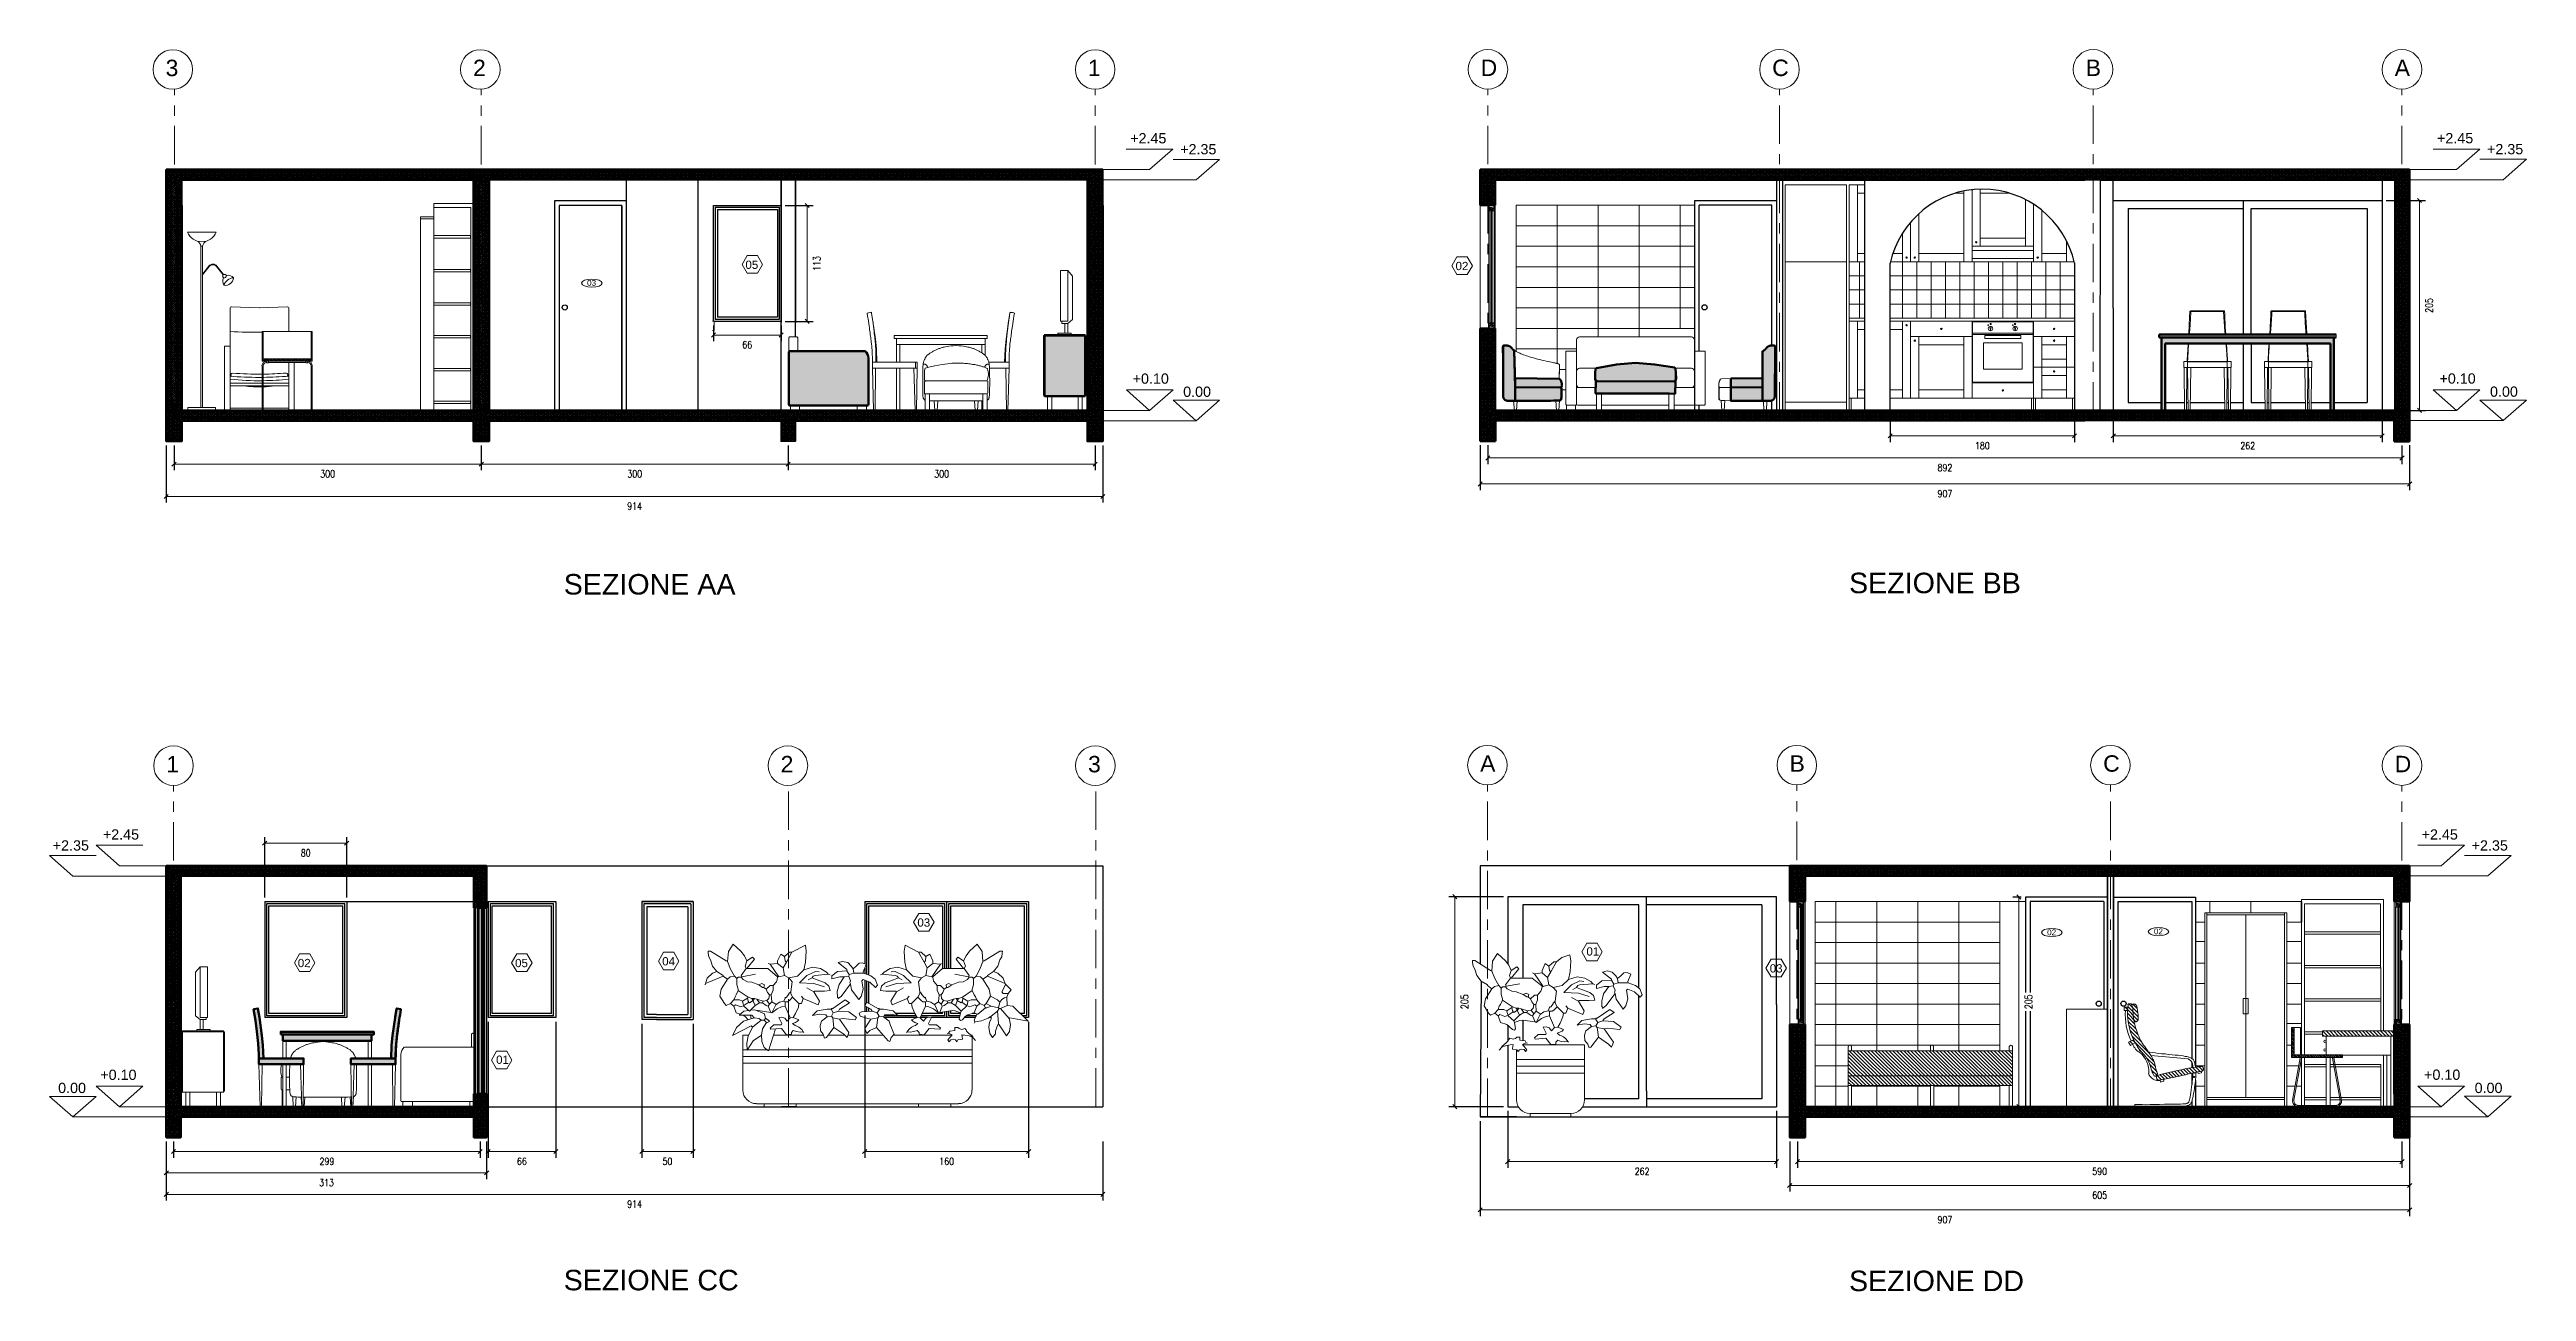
# Model space of a CAD drawing. Header units: inches. Extents: x -1721 to -596, y -6348 to -3031.
# Drawn here: x -919.04 to -894.87, y -3172.07 to -3159.96 of the extents above; entities that cross this region are included whole.
import ezdxf

# ---------------------------------------------------------------- set-up
doc = ezdxf.new("R2010")
doc.units = ezdxf.units.IN
doc.header["$MEASUREMENT"] = 0
for name, pattern in [('$0$CENTERX2', [4, 2.5, -0.5, 0.5, -0.5]), ('$0$CENTRO2', [1.125, 0.75, -0.125, 0.125, -0.125]), ('$0$HIDDEN', [0.375, 0.25, -0.125])]:
    doc.linetypes.add(name, pattern=pattern)
for name, color, linetype, lineweight in [('$0$0_Num_Penna__7', 7, 'Continuous', 18), ('$0$A-ELEV-FURN', 251, 'Continuous', 18), ('$0$A-ELEV-MBE1', 1, 'Continuous', 35), ('$0$A-ELEV-MBE1_Num_Penna__7', 7, 'Continuous', 18), ('$0$A-FURN_Num_Penna__251', 251, 'Continuous', 18), ('$0$A-FURN_Num_Penna__8', 8, 'Continuous', 18), ('$0$A-SECT-MCUT', 7, 'Continuous', 35), ('$0$A-WALL-FULL_Num_Penna__7', 7, 'Continuous', 18), ('$0$AA - montanti', 7, 'Continuous', 35), ('$0$AA - pareti sezionate', 236, 'Continuous', 50), ('$0$AA - serramenti e porte', 4, 'Continuous', 25), ('$0$AA - struttura finestre', 6, 'Continuous', 25), ('$0$AA pareti non sezionate', 2, 'Continuous', 25), ('$0$AA- arredo', 8, 'Continuous', 18), ('$0$G-PLANOTM', 6, 'Continuous', 40), ('$0$IKE120015-t1_Num_Penna__251', 251, 'Continuous', 18), ('$0$J- pareti sezionate', 7, 'Continuous', 50), ('$0$piante', 94, 'Continuous', 13), ('$0$SEZIONE ARREDO', 8, 'Continuous', 25), ('$0$SEZIONE ARREDO_Num_Penna__8', 8, 'Continuous', 18), ('$0$SIMBOLI FINESTRE', 3, 'Continuous', 13), ('$0$SIMBOLI PORTE', 3, 'Continuous', 13), ('$1$AA - linee quote', 3, 'Continuous', 13), ('$2$A-FURN', 8, 'Continuous', 18), ('$2$A-GLAZ-FULL', 4, 'Continuous', 25), ('$2$A-SECT-PATT', 8, 'Continuous', 18), ('$2$A-WALL-FULL', 7, 'Continuous', 35), ('A-FURN', 8, 'Continuous', 18)]:
    doc.layers.add(name, color=color, linetype=linetype, lineweight=lineweight)
for name, color, linetype in [('$0$IKE120036-t1', 255, 'Continuous'), ('$0$家具', 7, 'Continuous'), ('$2$Layer1', 7, 'Continuous')]:
    doc.layers.add(name, color=color, linetype=linetype)
for name, color, linetype, lineweight, true_color in [('$0$SEZIONE ARREDO_Num_Penna__13', 7, 'Continuous', 18, 0x939598), ('$0$SEZIONE ARREDO_Num_Penna__2', 7, 'Continuous', 18, 0x666666), ('$0$SEZIONE ARREDO_Num_Penna__251', 7, 'Continuous', 18, 0x656565)]:
    doc.layers.add(name, color=color, linetype=linetype, lineweight=lineweight, true_color=true_color)
doc.styles.add('$0$ARIAL', font='Arial.ttf')
doc.styles.add('$4$E-ROMANS', font='romans.shx', dxfattribs={"width": 0.8})
doc.styles.get("Standard").update_dxf_attribs({"font": 'Arial.ttf'})
doc.dimstyles.new('$0$E-0100_TICK_12', dxfattribs={"dimscale": 0.001, "dimtxt": 70, "dimasz": 40, "dimexe": 60, "dimexo": 40, "dimgap": 60, "dimtad": 4, "dimdec": 0, "dimlfac": 100, "dimzin": 0, "dimdsep": 46, "dimtxsty": '$4$E-ROMANS', "dimblk": 'OBLIQUE', "dimblk1": 'OBLIQUE', "dimblk2": 'OBLIQUE', "dimcen": 60, "dimclrd": 256, "dimclre": 256, "dimclrt": 256, "dimadec": 0, "dimazin": 0, "dimtfac": 1, "dimtdec": 0, "dimtmove": 1, "dimatfit": 3, "dimldrblk": '$0$_Open90', "dimfxl": 1, "dimtfill": 1, "dimtolj": 1, "dimtzin": 0, "dimlwd": -1, "dimarcsym": 0})
pattern_1 = [(45, (-974.64823, -3343.844819), (-0.0088388348, 0.0088388348), []), (135, (-974.64823, -3343.844819), (-0.0088388348, -0.0088388348), [])]
pattern_2 = [(135, (-643.36371, -3258.765033), (-0.0176776695, -0.0176776695), [])]

msp = doc.modelspace()

# ---------------------------------------------------------------- texts
at = {"layer": '$0$SIMBOLI FINESTRE', "style": '$0$ARIAL'}
for s, p in [('01', (-904.045, -3168.794)), ('03', (-902.256, -3168.959))]:
    msp.add_text(s, height=0.0807, rotation=359.8326, dxfattribs=at).set_placement(p)
at = {"layer": '$0$SIMBOLI PORTE', "style": '$0$ARIAL'}
for p in [(-899.549, -3168.596), (-898.507, -3168.587)]:
    msp.add_text('02', height=0.0566, dxfattribs=at).set_placement(p)
at = {"layer": '$1$AA - linee quote', "style": '$0$ARIAL'}
for s, p in [('05', (-912.252, -3162.097)), ('02', (-905.322, -3162.109)), ('03', (-910.574, -3168.512)), ('02', (-916.62, -3168.907)), ('05', (-914.5, -3168.907)), ('04', (-913.064, -3168.89)), ('01', (-914.685, -3169.85))]:
    msp.add_text(s, height=0.0807, rotation=359.8326, dxfattribs=at).set_placement(p)
msp.add_text('03', height=0.0566, dxfattribs=at).set_placement((-913.797, -3162.262))
at = {"layer": '$1$AA - linee quote', "linetype": 'Continuous'}
for s, width, heights, insert, char_height, attachment_point in [('+2.45', 0.46455, [0], (-908.497, -3160.773), 0.1, 1), ('+2.35', 0.46455, [0], (-908.009, -3160.88), 0.1, 1), ('+2.45', 0.46455, [0], (-895.744, -3160.772), 0.1, 1), ('+2.35', 0.46455, [0], (-895.256, -3160.879), 0.1, 1), ('+0.10', 0.46455, [0], (-908.473, -3163.117), 0.1, 1), ('0.00', 0.46455, [0], (-907.98, -3163.245), 0.1, 1), ('+0.10', 0.46455, [0], (-895.72, -3163.116), 0.1, 1), ('0.00', 0.46455, [0], (-895.227, -3163.244), 0.1, 1), ('SEZIONE AA', 2.1255, [0.478], (-914.025, -3165.073), 0.2, 1), ('SEZIONE BB', 2.1255, [0.478], (-901.482, -3165.06), 0.2, 1), ('+2.35', 0.46455, [0], (-918.658, -3167.67), 0.1, 3), ('+2.45', 0.46455, [0], (-918.169, -3167.563), 0.1, 3), ('+2.45', 0.46455, [0], (-895.894, -3167.563), 0.1, 1), ('+2.35', 0.46455, [0], (-895.406, -3167.67), 0.1, 1), ('0.00', 0.46455, [0], (-918.687, -3170.035), 0.1, 3), ('+0.10', 0.46455, [0], (-918.194, -3169.907), 0.1, 3), ('+0.10', 0.46455, [0], (-895.87, -3169.906), 0.1, 1), ('0.00', 0.46455, [0], (-895.377, -3170.035), 0.1, 1), ('SEZIONE CC', 4.0419, [0], (-914.025, -3171.859), 0.2, 1), ('SEZIONE DD', 2.1255, [0.478], (-901.482, -3171.867), 0.2, 1)]:
    msp.add_mtext_dynamic_manual_height_columns(s, width=width, gutter_width=1, heights=heights, dxfattribs=dict(at, insert=insert, char_height=char_height, attachment_point=attachment_point))
at = {"layer": '$1$AA - linee quote', "linetype": '$0$CENTERX2', "ltscale": 5, "style": '$0$ARIAL'}
for tag, p in [('3', (-917.91, -3160.217)), ('2', (-914.91, -3160.217)), ('1', (-908.91, -3160.217)), ('D', (-905.077, -3160.216)), ('C', (-902.232, -3160.216)), ('B', (-899.172, -3160.216)), ('A', (-896.157, -3160.216)), ('1', (-917.903, -3167.007)), ('2', (-911.908, -3167.007)), ('3', (-908.908, -3167.007)), ('A', (-905.082, -3167.001)), ('B', (-902.062, -3167.001)), ('C', (-899.002, -3167.001)), ('D', (-896.157, -3167.006))]:
    msp.add_attdef(tag, p, '', height=0.16, dxfattribs=at)

# ---------------------------------------------------------------- blocks, each defined once
blk = doc.blocks.new('_Oblique')
at = {"color": 0, "linetype": 'ByBlock', "lineweight": -2}
blk.add_line((-0.5, -0.5), (0.5, 0.5), dxfattribs=at)
blk = doc.blocks.new('*D1042')
at = {"layer": '$1$AA - linee quote', "linetype": 'Continuous', "lineweight": -2, "transparency": 16777216}
for p, q in [((-917.828, -3163.818), (-917.828, -3164.061)), ((-914.829, -3163.818), (-914.829, -3164.061))]:
    blk.add_line(p, q, dxfattribs=at)
at = {"layer": '$1$AA - linee quote', "transparency": 16777216}
blk.add_line((-917.828, -3164.001), (-914.829, -3164.001), dxfattribs=at)
at = {"layer": 'DEFPOINTS', "color": 0, "linetype": 'Continuous', "transparency": 16777216}
for p in [(-917.828, -3163.778), (-914.829, -3163.778), (-914.829, -3164.001)]:
    blk.add_point(p, dxfattribs=at)
at = {"layer": '$1$AA - linee quote', "linetype": 'Continuous', "transparency": 16777216, "xscale": 0.04, "yscale": 0.04, "zscale": 0.04, "rotation": 180}
blk.add_blockref('_Oblique', (-917.828, -3164.001), dxfattribs=at)
at = {"layer": '$1$AA - linee quote', "linetype": 'Continuous', "transparency": 16777216, "xscale": 0.04, "yscale": 0.04, "zscale": 0.04}
blk.add_blockref('_Oblique', (-914.829, -3164.001), dxfattribs=at)
at = {"layer": '$1$AA - linee quote', "linetype": 'Continuous', "transparency": 16777216, "insert": (-916.329, -3164.096), "char_height": 0.07, "attachment_point": 5, "style": '$4$E-ROMANS', "bg_fill": 3, "box_fill_scale": 1.25, "bg_fill_color": 256, "bg_fill_true_color": 13158600, "bg_fill_transparency": 0}
blk.add_mtext('\\A1;300', dxfattribs=at)
blk = doc.blocks.new('$0$_Open90')
at = {"color": 0, "linetype": 'ByBlock', "lineweight": -2}
for p, q in [((-19.69, 19.69), (0, 0)), ((0, 0), (-39.37, 0)), ((0, 0), (-19.69, -19.69))]:
    blk.add_line(p, q, dxfattribs=at)
blk = doc.blocks.new('*D1043')
at = {"layer": '$1$AA - linee quote', "linetype": 'Continuous', "lineweight": -2, "transparency": 16777216}
for p, q in [((-914.829, -3163.818), (-914.829, -3164.061)), ((-911.834, -3163.818), (-911.834, -3164.061))]:
    blk.add_line(p, q, dxfattribs=at)
at = {"layer": '$1$AA - linee quote', "transparency": 16777216}
blk.add_line((-914.829, -3164.001), (-911.834, -3164.001), dxfattribs=at)
at = {"layer": 'DEFPOINTS', "color": 0, "linetype": 'Continuous', "transparency": 16777216}
for p in [(-914.829, -3163.778), (-911.834, -3163.778), (-911.834, -3164.001)]:
    blk.add_point(p, dxfattribs=at)
at = {"layer": '$1$AA - linee quote', "linetype": 'Continuous', "transparency": 16777216, "xscale": 0.04, "yscale": 0.04, "zscale": 0.04, "rotation": 180}
blk.add_blockref('_Oblique', (-914.829, -3164.001), dxfattribs=at)
at = {"layer": '$1$AA - linee quote', "linetype": 'Continuous', "transparency": 16777216, "xscale": 0.04, "yscale": 0.04, "zscale": 0.04}
blk.add_blockref('_Oblique', (-911.834, -3164.001), dxfattribs=at)
at = {"layer": '$1$AA - linee quote', "linetype": 'Continuous', "transparency": 16777216, "insert": (-913.332, -3164.096), "char_height": 0.07, "attachment_point": 5, "style": '$4$E-ROMANS', "bg_fill": 3, "box_fill_scale": 1.25, "bg_fill_color": 256, "bg_fill_true_color": 13158600, "bg_fill_transparency": 0}
blk.add_mtext('\\A1;300', dxfattribs=at)
blk = doc.blocks.new('*D1044')
at = {"layer": '$1$AA - linee quote', "linetype": 'Continuous', "lineweight": -2, "transparency": 16777216}
for p, q in [((-911.834, -3163.818), (-911.834, -3164.061)), ((-908.839, -3163.818), (-908.839, -3164.061))]:
    blk.add_line(p, q, dxfattribs=at)
at = {"layer": '$1$AA - linee quote', "transparency": 16777216}
blk.add_line((-911.834, -3164.001), (-908.839, -3164.001), dxfattribs=at)
at = {"layer": 'DEFPOINTS', "color": 0, "linetype": 'Continuous', "transparency": 16777216}
for p in [(-911.834, -3163.778), (-908.839, -3163.778), (-908.839, -3164.001)]:
    blk.add_point(p, dxfattribs=at)
at = {"layer": '$1$AA - linee quote', "linetype": 'Continuous', "transparency": 16777216, "xscale": 0.04, "yscale": 0.04, "zscale": 0.04, "rotation": 180}
blk.add_blockref('_Oblique', (-911.834, -3164.001), dxfattribs=at)
at = {"layer": '$1$AA - linee quote', "linetype": 'Continuous', "transparency": 16777216, "xscale": 0.04, "yscale": 0.04, "zscale": 0.04}
blk.add_blockref('_Oblique', (-908.839, -3164.001), dxfattribs=at)
at = {"layer": '$1$AA - linee quote', "linetype": 'Continuous', "transparency": 16777216, "insert": (-910.337, -3164.096), "char_height": 0.07, "attachment_point": 5, "style": '$4$E-ROMANS', "bg_fill": 3, "box_fill_scale": 1.25, "bg_fill_color": 256, "bg_fill_true_color": 13158600, "bg_fill_transparency": 0}
blk.add_mtext('\\A1;300', dxfattribs=at)
blk = doc.blocks.new('*D1045')
at = {"layer": '$1$AA - linee quote', "linetype": 'Continuous', "lineweight": -2, "transparency": 16777216}
for p, q in [((-917.904, -3163.818), (-917.904, -3164.376)), ((-908.764, -3163.818), (-908.764, -3164.376))]:
    blk.add_line(p, q, dxfattribs=at)
at = {"layer": '$1$AA - linee quote', "transparency": 16777216}
blk.add_line((-917.904, -3164.316), (-908.764, -3164.316), dxfattribs=at)
at = {"layer": 'DEFPOINTS', "color": 0, "linetype": 'Continuous', "transparency": 16777216}
for p in [(-917.904, -3163.778), (-908.764, -3163.778), (-908.764, -3164.316)]:
    blk.add_point(p, dxfattribs=at)
at = {"layer": '$1$AA - linee quote', "linetype": 'Continuous', "transparency": 16777216, "xscale": 0.04, "yscale": 0.04, "zscale": 0.04, "rotation": 180}
blk.add_blockref('_Oblique', (-917.904, -3164.316), dxfattribs=at)
at = {"layer": '$1$AA - linee quote', "linetype": 'Continuous', "transparency": 16777216, "xscale": 0.04, "yscale": 0.04, "zscale": 0.04}
blk.add_blockref('_Oblique', (-908.764, -3164.316), dxfattribs=at)
at = {"layer": '$1$AA - linee quote', "linetype": 'Continuous', "transparency": 16777216, "insert": (-913.334, -3164.411), "char_height": 0.07, "attachment_point": 5, "style": '$4$E-ROMANS', "bg_fill": 3, "box_fill_scale": 1.25, "bg_fill_color": 256, "bg_fill_true_color": 13158600, "bg_fill_transparency": 0}
blk.add_mtext('\\A1;914', dxfattribs=at)
blk = doc.blocks.new('*D1046')
at = {"layer": '$1$AA - linee quote', "linetype": 'Continuous', "lineweight": -2, "transparency": 16777216}
for p, q in [((-911.864, -3161.478), (-911.59, -3161.478)), ((-911.864, -3162.609), (-911.59, -3162.609))]:
    blk.add_line(p, q, dxfattribs=at)
at = {"layer": '$1$AA - linee quote', "transparency": 16777216}
blk.add_line((-911.65, -3161.478), (-911.65, -3162.609), dxfattribs=at)
at = {"layer": 'DEFPOINTS', "color": 0, "linetype": 'Continuous', "transparency": 16777216}
for p in [(-911.904, -3161.478), (-911.904, -3162.609), (-911.65, -3162.609)]:
    blk.add_point(p, dxfattribs=at)
at = {"layer": '$1$AA - linee quote', "linetype": 'Continuous', "transparency": 16777216, "xscale": 0.04, "yscale": 0.04, "zscale": 0.04}
for p, rotation in [((-911.65, -3161.478), 90), ((-911.65, -3162.609), 270)]:
    blk.add_blockref('_Oblique', p, dxfattribs=dict(at, rotation=rotation))
at = {"layer": '$1$AA - linee quote', "linetype": 'Continuous', "transparency": 16777216, "insert": (-911.555, -3162.044), "char_height": 0.07, "attachment_point": 5, "rotation": 90, "style": '$4$E-ROMANS', "bg_fill": 3, "box_fill_scale": 1.25, "bg_fill_color": 256, "bg_fill_true_color": 13158600, "bg_fill_transparency": 0}
blk.add_mtext('\\A1;113', dxfattribs=at)
blk = doc.blocks.new('*D1047')
at = {"layer": '$1$AA - linee quote', "linetype": 'Continuous', "lineweight": -2, "transparency": 16777216}
for p, q in [((-912.564, -3162.648), (-912.564, -3162.802)), ((-911.904, -3162.649), (-911.904, -3162.802))]:
    blk.add_line(p, q, dxfattribs=at)
at = {"layer": '$1$AA - linee quote', "transparency": 16777216}
blk.add_line((-912.564, -3162.742), (-911.904, -3162.742), dxfattribs=at)
at = {"layer": 'DEFPOINTS', "color": 0, "linetype": 'Continuous', "transparency": 16777216}
for p in [(-912.564, -3162.608), (-911.904, -3162.609), (-911.904, -3162.742)]:
    blk.add_point(p, dxfattribs=at)
at = {"layer": '$1$AA - linee quote', "linetype": 'Continuous', "transparency": 16777216, "xscale": 0.04, "yscale": 0.04, "zscale": 0.04, "rotation": 180}
blk.add_blockref('_Oblique', (-912.564, -3162.742), dxfattribs=at)
at = {"layer": '$1$AA - linee quote', "linetype": 'Continuous', "transparency": 16777216, "xscale": 0.04, "yscale": 0.04, "zscale": 0.04}
blk.add_blockref('_Oblique', (-911.904, -3162.742), dxfattribs=at)
at = {"layer": '$1$AA - linee quote', "linetype": 'Continuous', "transparency": 16777216, "insert": (-912.234, -3162.837), "char_height": 0.07, "attachment_point": 5, "style": '$4$E-ROMANS', "bg_fill": 3, "box_fill_scale": 1.25, "bg_fill_color": 256, "bg_fill_true_color": 13158600, "bg_fill_transparency": 0}
blk.add_mtext('\\A1;66', dxfattribs=at)
blk = doc.blocks.new('*D1055')
at = {"layer": '$1$AA - linee quote', "linetype": 'Continuous', "lineweight": -2, "transparency": 16777216}
for p, q in [((-917.833, -3170.608), (-917.833, -3170.766)), ((-914.84, -3170.608), (-914.84, -3170.766))]:
    blk.add_line(p, q, dxfattribs=at)
at = {"layer": '$1$AA - linee quote', "transparency": 16777216}
blk.add_line((-917.833, -3170.706), (-914.84, -3170.706), dxfattribs=at)
at = {"layer": 'DEFPOINTS', "color": 0, "linetype": 'Continuous', "transparency": 16777216}
for p in [(-917.833, -3170.568), (-914.84, -3170.568), (-914.84, -3170.706)]:
    blk.add_point(p, dxfattribs=at)
at = {"layer": '$1$AA - linee quote', "linetype": 'Continuous', "transparency": 16777216, "xscale": 0.04, "yscale": 0.04, "zscale": 0.04, "rotation": 180}
blk.add_blockref('_Oblique', (-917.833, -3170.706), dxfattribs=at)
at = {"layer": '$1$AA - linee quote', "linetype": 'Continuous', "transparency": 16777216, "xscale": 0.04, "yscale": 0.04, "zscale": 0.04}
blk.add_blockref('_Oblique', (-914.84, -3170.706), dxfattribs=at)
at = {"layer": '$1$AA - linee quote', "linetype": 'Continuous', "transparency": 16777216, "insert": (-916.336, -3170.801), "char_height": 0.07, "attachment_point": 5, "style": '$4$E-ROMANS', "bg_fill": 3, "box_fill_scale": 1.25, "bg_fill_color": 256, "bg_fill_true_color": 13158600, "bg_fill_transparency": 0}
blk.add_mtext('\\A1;299', dxfattribs=at)
blk = doc.blocks.new('*D1056')
at = {"layer": '$1$AA - linee quote', "linetype": 'Continuous', "lineweight": -2, "transparency": 16777216}
for p, q in [((-917.903, -3170.608), (-917.903, -3170.974)), ((-914.777, -3170.608), (-914.777, -3170.974))]:
    blk.add_line(p, q, dxfattribs=at)
at = {"layer": '$1$AA - linee quote', "transparency": 16777216}
blk.add_line((-917.903, -3170.914), (-914.777, -3170.914), dxfattribs=at)
at = {"layer": 'DEFPOINTS', "color": 0, "linetype": 'Continuous', "transparency": 16777216}
for p in [(-917.903, -3170.568), (-914.777, -3170.568), (-914.777, -3170.914)]:
    blk.add_point(p, dxfattribs=at)
at = {"layer": '$1$AA - linee quote', "linetype": 'Continuous', "transparency": 16777216, "xscale": 0.04, "yscale": 0.04, "zscale": 0.04, "rotation": 180}
blk.add_blockref('_Oblique', (-917.903, -3170.914), dxfattribs=at)
at = {"layer": '$1$AA - linee quote', "linetype": 'Continuous', "transparency": 16777216, "xscale": 0.04, "yscale": 0.04, "zscale": 0.04}
blk.add_blockref('_Oblique', (-914.777, -3170.914), dxfattribs=at)
at = {"layer": '$1$AA - linee quote', "linetype": 'Continuous', "transparency": 16777216, "insert": (-916.34, -3171.009), "char_height": 0.07, "attachment_point": 5, "style": '$4$E-ROMANS', "bg_fill": 3, "box_fill_scale": 1.25, "bg_fill_color": 256, "bg_fill_true_color": 13158600, "bg_fill_transparency": 0}
blk.add_mtext('\\A1;313', dxfattribs=at)
blk = doc.blocks.new('*D1057')
at = {"layer": '$1$AA - linee quote', "linetype": 'Continuous', "lineweight": -2, "transparency": 16777216}
for p, q in [((-917.903, -3170.608), (-917.903, -3171.183)), ((-908.763, -3170.608), (-908.763, -3171.183))]:
    blk.add_line(p, q, dxfattribs=at)
at = {"layer": '$1$AA - linee quote', "transparency": 16777216}
blk.add_line((-917.903, -3171.123), (-908.763, -3171.123), dxfattribs=at)
at = {"layer": 'DEFPOINTS', "color": 0, "linetype": 'Continuous', "transparency": 16777216}
for p in [(-917.903, -3170.568), (-908.763, -3170.568), (-908.763, -3171.123)]:
    blk.add_point(p, dxfattribs=at)
at = {"layer": '$1$AA - linee quote', "linetype": 'Continuous', "transparency": 16777216, "xscale": 0.04, "yscale": 0.04, "zscale": 0.04, "rotation": 180}
blk.add_blockref('_Oblique', (-917.903, -3171.123), dxfattribs=at)
at = {"layer": '$1$AA - linee quote', "linetype": 'Continuous', "transparency": 16777216, "xscale": 0.04, "yscale": 0.04, "zscale": 0.04}
blk.add_blockref('_Oblique', (-908.763, -3171.123), dxfattribs=at)
at = {"layer": '$1$AA - linee quote', "linetype": 'Continuous', "transparency": 16777216, "insert": (-913.333, -3171.218), "char_height": 0.07, "attachment_point": 5, "style": '$4$E-ROMANS', "bg_fill": 3, "box_fill_scale": 1.25, "bg_fill_color": 256, "bg_fill_true_color": 13158600, "bg_fill_transparency": 0}
blk.add_mtext('\\A1;914', dxfattribs=at)
blk = doc.blocks.new('*D1058')
at = {"layer": '$1$AA - linee quote', "linetype": 'Continuous', "lineweight": -2, "transparency": 16777216}
for p, q in [((-916.943, -3168.228), (-916.943, -3167.638)), ((-916.143, -3168.228), (-916.143, -3167.638))]:
    blk.add_line(p, q, dxfattribs=at)
at = {"layer": '$1$AA - linee quote', "transparency": 16777216}
blk.add_line((-916.943, -3167.698), (-916.143, -3167.698), dxfattribs=at)
at = {"layer": 'DEFPOINTS', "color": 0, "linetype": 'Continuous', "transparency": 16777216}
for p in [(-916.143, -3167.698), (-916.943, -3168.268), (-916.143, -3168.268, 0)]:
    blk.add_point(p, dxfattribs=at)
at = {"layer": '$1$AA - linee quote', "linetype": 'Continuous', "transparency": 16777216, "xscale": 0.04, "yscale": 0.04, "zscale": 0.04, "rotation": 180}
blk.add_blockref('_Oblique', (-916.943, -3167.698), dxfattribs=at)
at = {"layer": '$1$AA - linee quote', "linetype": 'Continuous', "transparency": 16777216, "xscale": 0.04, "yscale": 0.04, "zscale": 0.04}
blk.add_blockref('_Oblique', (-916.143, -3167.698), dxfattribs=at)
at = {"layer": '$1$AA - linee quote', "linetype": 'Continuous', "transparency": 16777216, "insert": (-916.543, -3167.793), "char_height": 0.07, "attachment_point": 5, "style": '$4$E-ROMANS', "bg_fill": 3, "box_fill_scale": 1.25, "bg_fill_color": 256, "bg_fill_true_color": 13158600, "bg_fill_transparency": 0}
blk.add_mtext('\\A1;80', dxfattribs=at)
blk = doc.blocks.new('*D1059')
at = {"layer": '$1$AA - linee quote', "linetype": 'Continuous', "lineweight": -2, "transparency": 16777216}
for p, q in [((-914.763, -3169.439), (-914.763, -3170.766)), ((-914.103, -3169.439), (-914.103, -3170.766))]:
    blk.add_line(p, q, dxfattribs=at)
at = {"layer": '$1$AA - linee quote', "transparency": 16777216}
blk.add_line((-914.763, -3170.706), (-914.103, -3170.706), dxfattribs=at)
at = {"layer": 'DEFPOINTS', "color": 0, "linetype": 'Continuous', "transparency": 16777216}
for p in [(-914.763, -3169.399), (-914.103, -3169.399), (-914.103, -3170.706)]:
    blk.add_point(p, dxfattribs=at)
at = {"layer": '$1$AA - linee quote', "linetype": 'Continuous', "transparency": 16777216, "xscale": 0.04, "yscale": 0.04, "zscale": 0.04, "rotation": 180}
blk.add_blockref('_Oblique', (-914.763, -3170.706), dxfattribs=at)
at = {"layer": '$1$AA - linee quote', "linetype": 'Continuous', "transparency": 16777216, "xscale": 0.04, "yscale": 0.04, "zscale": 0.04}
blk.add_blockref('_Oblique', (-914.103, -3170.706), dxfattribs=at)
at = {"layer": '$1$AA - linee quote', "linetype": 'Continuous', "transparency": 16777216, "insert": (-914.433, -3170.801), "char_height": 0.07, "attachment_point": 5, "style": '$4$E-ROMANS', "bg_fill": 3, "box_fill_scale": 1.25, "bg_fill_color": 256, "bg_fill_true_color": 13158600, "bg_fill_transparency": 0}
blk.add_mtext('\\A1;66', dxfattribs=at)
blk = doc.blocks.new('*D1060')
at = {"layer": '$1$AA - linee quote', "linetype": 'Continuous', "lineweight": -2, "transparency": 16777216}
for p, q in [((-913.263, -3169.459), (-913.263, -3170.766)), ((-912.763, -3169.459), (-912.763, -3170.766))]:
    blk.add_line(p, q, dxfattribs=at)
at = {"layer": '$1$AA - linee quote', "transparency": 16777216}
blk.add_line((-913.263, -3170.706), (-912.763, -3170.706), dxfattribs=at)
at = {"layer": 'DEFPOINTS', "color": 0, "linetype": 'Continuous', "transparency": 16777216}
for p in [(-913.263, -3169.419), (-912.763, -3169.419), (-912.763, -3170.706)]:
    blk.add_point(p, dxfattribs=at)
at = {"layer": '$1$AA - linee quote', "linetype": 'Continuous', "transparency": 16777216, "xscale": 0.04, "yscale": 0.04, "zscale": 0.04, "rotation": 180}
blk.add_blockref('_Oblique', (-913.263, -3170.706), dxfattribs=at)
at = {"layer": '$1$AA - linee quote', "linetype": 'Continuous', "transparency": 16777216, "xscale": 0.04, "yscale": 0.04, "zscale": 0.04}
blk.add_blockref('_Oblique', (-912.763, -3170.706), dxfattribs=at)
at = {"layer": '$1$AA - linee quote', "linetype": 'Continuous', "transparency": 16777216, "insert": (-913.013, -3170.801), "char_height": 0.07, "attachment_point": 5, "style": '$4$E-ROMANS', "bg_fill": 3, "box_fill_scale": 1.25, "bg_fill_color": 256, "bg_fill_true_color": 13158600, "bg_fill_transparency": 0}
blk.add_mtext('\\A1;50', dxfattribs=at)
blk = doc.blocks.new('*D1061')
at = {"layer": '$1$AA - linee quote', "linetype": 'Continuous', "lineweight": -2, "transparency": 16777216}
for p, q in [((-911.088, -3169.38), (-911.088, -3170.766)), ((-909.488, -3169.439), (-909.488, -3170.766))]:
    blk.add_line(p, q, dxfattribs=at)
at = {"layer": '$1$AA - linee quote', "transparency": 16777216}
blk.add_line((-909.488, -3170.706), (-911.088, -3170.706), dxfattribs=at)
at = {"layer": 'DEFPOINTS', "color": 0, "linetype": 'Continuous', "transparency": 16777216}
for p in [(-911.088, -3169.34), (-909.488, -3169.399, 0), (-911.088, -3170.706)]:
    blk.add_point(p, dxfattribs=at)
at = {"layer": '$1$AA - linee quote', "linetype": 'Continuous', "transparency": 16777216, "xscale": 0.04, "yscale": 0.04, "zscale": 0.04, "rotation": 180}
blk.add_blockref('_Oblique', (-911.088, -3170.706), dxfattribs=at)
at = {"layer": '$1$AA - linee quote', "linetype": 'Continuous', "transparency": 16777216, "xscale": 0.04, "yscale": 0.04, "zscale": 0.04}
blk.add_blockref('_Oblique', (-909.488, -3170.706), dxfattribs=at)
at = {"layer": '$1$AA - linee quote', "linetype": 'Continuous', "transparency": 16777216, "insert": (-910.288, -3170.801), "char_height": 0.07, "attachment_point": 5, "style": '$4$E-ROMANS', "bg_fill": 3, "box_fill_scale": 1.25, "bg_fill_color": 256, "bg_fill_true_color": 13158600, "bg_fill_transparency": 0}
blk.add_mtext('\\A1;160', dxfattribs=at)
blk = doc.blocks.new('*D1040')
at = {"layer": '$1$AA - linee quote', "linetype": 'Continuous', "lineweight": -2, "transparency": 16777216}
for p, q in [((-904.813, -3170.308), (-904.813, -3170.864)), ((-902.189, -3170.308), (-902.189, -3170.864))]:
    blk.add_line(p, q, dxfattribs=at)
at = {"layer": '$1$AA - linee quote', "transparency": 16777216}
blk.add_line((-904.813, -3170.804), (-902.189, -3170.804), dxfattribs=at)
at = {"layer": 'DEFPOINTS', "color": 0, "linetype": 'Continuous', "transparency": 16777216}
for p in [(-904.813, -3170.268), (-902.189, -3170.268), (-902.189, -3170.804)]:
    blk.add_point(p, dxfattribs=at)
at = {"layer": '$1$AA - linee quote', "linetype": 'Continuous', "transparency": 16777216, "xscale": 0.04, "yscale": 0.04, "zscale": 0.04, "rotation": 180}
blk.add_blockref('_Oblique', (-904.813, -3170.804), dxfattribs=at)
at = {"layer": '$1$AA - linee quote', "linetype": 'Continuous', "transparency": 16777216, "xscale": 0.04, "yscale": 0.04, "zscale": 0.04}
blk.add_blockref('_Oblique', (-902.189, -3170.804), dxfattribs=at)
at = {"layer": '$1$AA - linee quote', "linetype": 'Continuous', "transparency": 16777216, "insert": (-903.501, -3170.899), "char_height": 0.07, "attachment_point": 5, "style": '$4$E-ROMANS', "bg_fill": 3, "box_fill_scale": 1.25, "bg_fill_color": 256, "bg_fill_true_color": 13158600, "bg_fill_transparency": 0}
blk.add_mtext('\\A1;262', dxfattribs=at)
blk = doc.blocks.new('*D1041')
at = {"layer": '$1$AA - linee quote', "linetype": 'Continuous', "lineweight": -2, "transparency": 16777216}
for p, q in [((-904.853, -3168.22), (-905.389, -3168.22)), ((-904.853, -3170.268), (-905.389, -3170.268))]:
    blk.add_line(p, q, dxfattribs=at)
at = {"layer": '$1$AA - linee quote', "transparency": 16777216}
blk.add_line((-905.329, -3170.268), (-905.329, -3168.22), dxfattribs=at)
at = {"layer": 'DEFPOINTS', "color": 0, "linetype": 'Continuous', "transparency": 16777216}
for p in [(-905.329, -3168.22), (-904.813, -3168.22), (-904.813, -3170.268)]:
    blk.add_point(p, dxfattribs=at)
at = {"layer": '$1$AA - linee quote', "linetype": 'Continuous', "transparency": 16777216, "xscale": 0.04, "yscale": 0.04, "zscale": 0.04}
for p, rotation in [((-905.329, -3168.22), 90), ((-905.329, -3170.268), 270)]:
    blk.add_blockref('_Oblique', p, dxfattribs=dict(at, rotation=rotation))
at = {"layer": '$1$AA - linee quote', "linetype": 'Continuous', "transparency": 16777216, "insert": (-905.234, -3169.244), "char_height": 0.07, "attachment_point": 5, "rotation": 90, "style": '$4$E-ROMANS', "bg_fill": 3, "box_fill_scale": 1.25, "bg_fill_color": 256, "bg_fill_true_color": 13158600, "bg_fill_transparency": 0}
blk.add_mtext('\\A1;205', dxfattribs=at)
blk = doc.blocks.new('*D1050')
at = {"layer": '$1$AA - linee quote', "linetype": 'Continuous', "lineweight": -2, "transparency": 16777216}
for p, q in [((-905.006, -3163.817), (-905.006, -3164.001)), ((-896.086, -3163.82), (-896.086, -3164.001))]:
    blk.add_line(p, q, dxfattribs=at)
at = {"layer": '$1$AA - linee quote', "transparency": 16777216}
blk.add_line((-905.006, -3163.941), (-896.086, -3163.941), dxfattribs=at)
at = {"layer": 'DEFPOINTS', "color": 0, "linetype": 'Continuous', "transparency": 16777216}
for p in [(-905.006, -3163.777), (-896.086, -3163.78), (-896.086, -3163.941)]:
    blk.add_point(p, dxfattribs=at)
at = {"layer": '$1$AA - linee quote', "linetype": 'Continuous', "transparency": 16777216, "xscale": 0.04, "yscale": 0.04, "zscale": 0.04, "rotation": 180}
blk.add_blockref('_Oblique', (-905.006, -3163.941), dxfattribs=at)
at = {"layer": '$1$AA - linee quote', "linetype": 'Continuous', "transparency": 16777216, "xscale": 0.04, "yscale": 0.04, "zscale": 0.04}
blk.add_blockref('_Oblique', (-896.086, -3163.941), dxfattribs=at)
at = {"layer": '$1$AA - linee quote', "linetype": 'Continuous', "transparency": 16777216, "insert": (-900.546, -3164.036), "char_height": 0.07, "attachment_point": 5, "style": '$4$E-ROMANS', "bg_fill": 3, "box_fill_scale": 1.25, "bg_fill_color": 256, "bg_fill_true_color": 13158600, "bg_fill_transparency": 0}
blk.add_mtext('\\A1;892', dxfattribs=at)
blk = doc.blocks.new('*D1051')
at = {"layer": '$1$AA - linee quote', "linetype": 'Continuous', "lineweight": -2, "transparency": 16777216}
for p, q in [((-905.081, -3163.817), (-905.081, -3164.255)), ((-896.011, -3163.817), (-896.011, -3164.255))]:
    blk.add_line(p, q, dxfattribs=at)
at = {"layer": '$1$AA - linee quote', "transparency": 16777216}
blk.add_line((-905.081, -3164.195), (-896.011, -3164.195), dxfattribs=at)
at = {"layer": 'DEFPOINTS', "color": 0, "linetype": 'Continuous', "transparency": 16777216}
for p in [(-905.081, -3163.777), (-896.011, -3163.777), (-896.011, -3164.195)]:
    blk.add_point(p, dxfattribs=at)
at = {"layer": '$1$AA - linee quote', "linetype": 'Continuous', "transparency": 16777216, "xscale": 0.04, "yscale": 0.04, "zscale": 0.04, "rotation": 180}
blk.add_blockref('_Oblique', (-905.081, -3164.195), dxfattribs=at)
at = {"layer": '$1$AA - linee quote', "linetype": 'Continuous', "transparency": 16777216, "xscale": 0.04, "yscale": 0.04, "zscale": 0.04}
blk.add_blockref('_Oblique', (-896.011, -3164.195), dxfattribs=at)
at = {"layer": '$1$AA - linee quote', "linetype": 'Continuous', "transparency": 16777216, "insert": (-900.546, -3164.29), "char_height": 0.07, "attachment_point": 5, "style": '$4$E-ROMANS', "bg_fill": 3, "box_fill_scale": 1.25, "bg_fill_color": 256, "bg_fill_true_color": 13158600, "bg_fill_transparency": 0}
blk.add_mtext('\\A1;907', dxfattribs=at)
blk = doc.blocks.new('*D1052')
at = {"layer": '$1$AA - linee quote', "linetype": 'Continuous', "lineweight": -2, "transparency": 16777216}
for p, q in [((-898.903, -3163.517), (-898.903, -3163.786)), ((-896.279, -3163.517), (-896.279, -3163.786))]:
    blk.add_line(p, q, dxfattribs=at)
at = {"layer": '$1$AA - linee quote', "transparency": 16777216}
blk.add_line((-898.903, -3163.726), (-896.279, -3163.726), dxfattribs=at)
at = {"layer": 'DEFPOINTS', "color": 0, "linetype": 'Continuous', "transparency": 16777216}
for p in [(-898.903, -3163.477), (-896.279, -3163.477), (-896.279, -3163.726)]:
    blk.add_point(p, dxfattribs=at)
at = {"layer": '$1$AA - linee quote', "linetype": 'Continuous', "transparency": 16777216, "xscale": 0.04, "yscale": 0.04, "zscale": 0.04, "rotation": 180}
blk.add_blockref('_Oblique', (-898.903, -3163.726), dxfattribs=at)
at = {"layer": '$1$AA - linee quote', "linetype": 'Continuous', "transparency": 16777216, "xscale": 0.04, "yscale": 0.04, "zscale": 0.04}
blk.add_blockref('_Oblique', (-896.279, -3163.726), dxfattribs=at)
at = {"layer": '$1$AA - linee quote', "linetype": 'Continuous', "transparency": 16777216, "insert": (-897.591, -3163.821), "char_height": 0.07, "attachment_point": 5, "style": '$4$E-ROMANS', "bg_fill": 3, "box_fill_scale": 1.25, "bg_fill_color": 256, "bg_fill_true_color": 13158600, "bg_fill_transparency": 0}
blk.add_mtext('\\A1;262', dxfattribs=at)
blk = doc.blocks.new('*D1053')
at = {"layer": '$1$AA - linee quote', "linetype": 'Continuous', "lineweight": -2, "transparency": 16777216}
for p, q in [((-896.239, -3161.43), (-895.856, -3161.43)), ((-896.239, -3163.477), (-895.856, -3163.477))]:
    blk.add_line(p, q, dxfattribs=at)
at = {"layer": '$1$AA - linee quote', "transparency": 16777216}
blk.add_line((-895.916, -3161.43), (-895.916, -3163.477), dxfattribs=at)
at = {"layer": 'DEFPOINTS', "color": 0, "linetype": 'Continuous', "transparency": 16777216}
for p in [(-896.279, -3161.43), (-896.279, -3163.477), (-895.916, -3163.477)]:
    blk.add_point(p, dxfattribs=at)
at = {"layer": '$1$AA - linee quote', "linetype": 'Continuous', "transparency": 16777216, "xscale": 0.04, "yscale": 0.04, "zscale": 0.04}
for p, rotation in [((-895.916, -3161.43), 90), ((-895.916, -3163.477), 270)]:
    blk.add_blockref('_Oblique', p, dxfattribs=dict(at, rotation=rotation))
at = {"layer": '$1$AA - linee quote', "linetype": 'Continuous', "transparency": 16777216, "insert": (-895.821, -3162.454), "char_height": 0.07, "attachment_point": 5, "rotation": 90, "style": '$4$E-ROMANS', "bg_fill": 3, "box_fill_scale": 1.25, "bg_fill_color": 256, "bg_fill_true_color": 13158600, "bg_fill_transparency": 0}
blk.add_mtext('\\A1;205', dxfattribs=at)
blk = doc.blocks.new('*D1054')
at = {"layer": '$1$AA - linee quote', "linetype": 'Continuous', "lineweight": -2, "transparency": 16777216}
for p, q in [((-901.081, -3163.517), (-901.081, -3163.786)), ((-899.281, -3163.517), (-899.281, -3163.786))]:
    blk.add_line(p, q, dxfattribs=at)
at = {"layer": '$1$AA - linee quote', "transparency": 16777216}
blk.add_line((-901.081, -3163.726), (-899.281, -3163.726), dxfattribs=at)
at = {"layer": 'DEFPOINTS', "color": 0, "linetype": 'Continuous', "transparency": 16777216}
for p in [(-901.081, -3163.477), (-899.281, -3163.477), (-899.281, -3163.726)]:
    blk.add_point(p, dxfattribs=at)
at = {"layer": '$1$AA - linee quote', "linetype": 'Continuous', "transparency": 16777216, "xscale": 0.04, "yscale": 0.04, "zscale": 0.04, "rotation": 180}
blk.add_blockref('_Oblique', (-901.081, -3163.726), dxfattribs=at)
at = {"layer": '$1$AA - linee quote', "linetype": 'Continuous', "transparency": 16777216, "xscale": 0.04, "yscale": 0.04, "zscale": 0.04}
blk.add_blockref('_Oblique', (-899.281, -3163.726), dxfattribs=at)
at = {"layer": '$1$AA - linee quote', "linetype": 'Continuous', "transparency": 16777216, "insert": (-900.181, -3163.821), "char_height": 0.07, "attachment_point": 5, "style": '$4$E-ROMANS', "bg_fill": 3, "box_fill_scale": 1.25, "bg_fill_color": 256, "bg_fill_true_color": 13158600, "bg_fill_transparency": 0}
blk.add_mtext('\\A1;180', dxfattribs=at)
blk = doc.blocks.new('*D1080')
at = {"layer": '$1$AA - linee quote', "linetype": 'Continuous', "lineweight": -2, "transparency": 16777216}
for p, q in [((-899.801, -3168.223), (-899.885, -3168.223)), ((-899.801, -3170.268), (-899.885, -3170.268))]:
    blk.add_line(p, q, dxfattribs=at)
at = {"layer": '$1$AA - linee quote', "transparency": 16777216}
blk.add_line((-899.825, -3168.223), (-899.825, -3170.268), dxfattribs=at)
at = {"layer": 'DEFPOINTS', "color": 0, "linetype": 'Continuous', "transparency": 16777216}
for p in [(-899.761, -3168.223), (-899.825, -3170.268), (-899.761, -3170.268)]:
    blk.add_point(p, dxfattribs=at)
at = {"layer": '$1$AA - linee quote', "linetype": 'Continuous', "transparency": 16777216, "xscale": 0.04, "yscale": 0.04, "zscale": 0.04}
for p, rotation in [((-899.825, -3168.223), 90), ((-899.825, -3170.268), 270)]:
    blk.add_blockref('_Oblique', p, dxfattribs=dict(at, rotation=rotation))
at = {"layer": '$1$AA - linee quote', "linetype": 'Continuous', "transparency": 16777216, "insert": (-899.73, -3169.245), "char_height": 0.07, "attachment_point": 5, "rotation": 90, "style": '$4$E-ROMANS', "bg_fill": 3, "box_fill_scale": 1.25, "bg_fill_color": 256, "bg_fill_true_color": 13158600, "bg_fill_transparency": 0}
blk.add_mtext('\\A1;205', dxfattribs=at)
blk = doc.blocks.new('*D1081')
at = {"layer": '$1$AA - linee quote', "linetype": 'Continuous', "lineweight": -2, "transparency": 16777216}
for p, q in [((-901.986, -3170.608), (-901.986, -3170.864)), ((-896.086, -3170.608), (-896.086, -3170.864))]:
    blk.add_line(p, q, dxfattribs=at)
at = {"layer": '$1$AA - linee quote', "transparency": 16777216}
blk.add_line((-901.986, -3170.804), (-896.086, -3170.804), dxfattribs=at)
at = {"layer": 'DEFPOINTS', "color": 0, "linetype": 'Continuous', "transparency": 16777216}
for p in [(-901.986, -3170.568), (-896.086, -3170.568), (-896.086, -3170.804)]:
    blk.add_point(p, dxfattribs=at)
at = {"layer": '$1$AA - linee quote', "linetype": 'Continuous', "transparency": 16777216, "xscale": 0.04, "yscale": 0.04, "zscale": 0.04, "rotation": 180}
blk.add_blockref('_Oblique', (-901.986, -3170.804), dxfattribs=at)
at = {"layer": '$1$AA - linee quote', "linetype": 'Continuous', "transparency": 16777216, "xscale": 0.04, "yscale": 0.04, "zscale": 0.04}
blk.add_blockref('_Oblique', (-896.086, -3170.804), dxfattribs=at)
at = {"layer": '$1$AA - linee quote', "linetype": 'Continuous', "transparency": 16777216, "insert": (-899.036, -3170.899), "char_height": 0.07, "attachment_point": 5, "style": '$4$E-ROMANS', "bg_fill": 3, "box_fill_scale": 1.25, "bg_fill_color": 256, "bg_fill_true_color": 13158600, "bg_fill_transparency": 0}
blk.add_mtext('\\A1;590', dxfattribs=at)
blk = doc.blocks.new('*D1082')
at = {"layer": '$1$AA - linee quote', "linetype": 'Continuous', "lineweight": -2, "transparency": 16777216}
for p, q in [((-902.061, -3170.608), (-902.061, -3171.096)), ((-896.011, -3170.608), (-896.011, -3171.096))]:
    blk.add_line(p, q, dxfattribs=at)
at = {"layer": '$1$AA - linee quote', "transparency": 16777216}
blk.add_line((-902.061, -3171.036), (-896.011, -3171.036), dxfattribs=at)
at = {"layer": 'DEFPOINTS', "color": 0, "linetype": 'Continuous', "transparency": 16777216}
for p in [(-902.061, -3170.568), (-896.011, -3170.568), (-896.011, -3171.036)]:
    blk.add_point(p, dxfattribs=at)
at = {"layer": '$1$AA - linee quote', "linetype": 'Continuous', "transparency": 16777216, "xscale": 0.04, "yscale": 0.04, "zscale": 0.04, "rotation": 180}
blk.add_blockref('_Oblique', (-902.061, -3171.036), dxfattribs=at)
at = {"layer": '$1$AA - linee quote', "linetype": 'Continuous', "transparency": 16777216, "xscale": 0.04, "yscale": 0.04, "zscale": 0.04}
blk.add_blockref('_Oblique', (-896.011, -3171.036), dxfattribs=at)
at = {"layer": '$1$AA - linee quote', "linetype": 'Continuous', "transparency": 16777216, "insert": (-899.036, -3171.131), "char_height": 0.07, "attachment_point": 5, "style": '$4$E-ROMANS', "bg_fill": 3, "box_fill_scale": 1.25, "bg_fill_color": 256, "bg_fill_true_color": 13158600, "bg_fill_transparency": 0}
blk.add_mtext('\\A1;605', dxfattribs=at)
blk = doc.blocks.new('*D1083')
at = {"layer": '$1$AA - linee quote', "linetype": 'Continuous', "lineweight": -2, "transparency": 16777216}
for p, q in [((-905.081, -3170.408), (-905.081, -3171.335)), ((-896.011, -3170.408), (-896.011, -3171.335))]:
    blk.add_line(p, q, dxfattribs=at)
at = {"layer": '$1$AA - linee quote', "transparency": 16777216}
blk.add_line((-905.081, -3171.275), (-896.011, -3171.275), dxfattribs=at)
at = {"layer": 'DEFPOINTS', "color": 0, "linetype": 'Continuous', "transparency": 16777216}
for p in [(-905.081, -3170.368), (-896.011, -3170.368), (-896.011, -3171.275)]:
    blk.add_point(p, dxfattribs=at)
at = {"layer": '$1$AA - linee quote', "linetype": 'Continuous', "transparency": 16777216, "xscale": 0.04, "yscale": 0.04, "zscale": 0.04, "rotation": 180}
blk.add_blockref('_Oblique', (-905.081, -3171.275), dxfattribs=at)
at = {"layer": '$1$AA - linee quote', "linetype": 'Continuous', "transparency": 16777216, "xscale": 0.04, "yscale": 0.04, "zscale": 0.04}
blk.add_blockref('_Oblique', (-896.011, -3171.275), dxfattribs=at)
at = {"layer": '$1$AA - linee quote', "linetype": 'Continuous', "transparency": 16777216, "insert": (-900.546, -3171.37), "char_height": 0.07, "attachment_point": 5, "style": '$4$E-ROMANS', "bg_fill": 3, "box_fill_scale": 1.25, "bg_fill_color": 256, "bg_fill_true_color": 13158600, "bg_fill_transparency": 0}
blk.add_mtext('\\A1;907', dxfattribs=at)

# ---------------------------------------------------------------- hatches: boundary and pattern name
at = {"layer": '$0$A-FURN_Num_Penna__251'}
h = msp.add_hatch(dxfattribs=at)
h.set_pattern_fill('ANSI31', color=256, scale=0.2, angle=90)
h.set_pattern_definition(pattern_2)
h.paths.add_polyline_path([(-898.641, -3169.717, -0.640581), (-898.644, -3169.725, -1), (-898.644, -3169.715, -0.21908), (-898.641, -3169.717), (-898.665, -3169.686), (-898.665, -3169.686, -0.157548), (-898.765, -3169.331), (-898.796, -3169.331), (-898.796, -3169.298), (-898.763, -3169.298, -0.010213), (-898.76, -3169.274, -0.41514), (-898.752, -3169.265), (-898.728, -3169.266), (-898.726, -3169.267), (-898.724, -3169.271), (-898.721, -3169.276), (-898.717, -3169.272), (-898.712, -3169.269), (-898.708, -3169.268), (-898.704, -3169.267), (-898.7, -3169.266), (-898.696, -3169.267), (-898.693, -3169.268), (-898.69, -3169.269), (-898.687, -3169.271), (-898.684, -3169.273), (-898.682, -3169.276), (-898.679, -3169.279), (-898.677, -3169.283), (-898.675, -3169.289), (-898.673, -3169.295), (-898.671, -3169.303), (-898.669, -3169.312), (-898.668, -3169.323), (-898.666, -3169.334), (-898.665, -3169.345), (-898.663, -3169.357), (-898.662, -3169.368), (-898.661, -3169.379), (-898.661, -3169.389), (-898.66, -3169.397), (-898.66, -3169.404), (-898.661, -3169.41), (-898.661, -3169.416), (-898.662, -3169.42), (-898.663, -3169.424), (-898.665, -3169.427), (-898.667, -3169.43), (-898.67, -3169.433), (-898.673, -3169.435), (-898.676, -3169.437), (-898.68, -3169.439), (-898.685, -3169.439), (-898.689, -3169.438), (-898.695, -3169.437), (-898.701, -3169.434), (-898.7, -3169.44), (-898.695, -3169.459), (-898.69, -3169.479), (-898.685, -3169.5), (-898.678, -3169.521), (-898.671, -3169.541), (-898.663, -3169.562), (-898.655, -3169.581), (-898.646, -3169.6), (-898.637, -3169.618), (-898.627, -3169.635), (-898.617, -3169.651), (-898.607, -3169.667), (-898.597, -3169.682), (-898.587, -3169.696), (-898.577, -3169.71), (-898.567, -3169.723), (-898.559, -3169.735), (-898.559, -3169.735), (-898.534, -3169.772), (-898.528, -3169.783), (-898.521, -3169.794), (-898.516, -3169.804), (-898.511, -3169.814), (-898.507, -3169.823), (-898.504, -3169.832), (-898.501, -3169.841), (-898.499, -3169.849), (-898.497, -3169.857), (-898.495, -3169.864), (-898.494, -3169.871), (-898.492, -3169.877), (-898.491, -3169.883), (-898.49, -3169.889), (-898.489, -3169.895), (-898.488, -3169.9), (-898.487, -3169.905), (-898.485, -3169.91), (-898.484, -3169.915), (-898.482, -3169.92), (-898.48, -3169.924), (-898.478, -3169.929), (-898.476, -3169.933), (-898.475, -3169.937), (-898.474, -3169.941), (-898.473, -3169.945), (-898.473, -3169.95), (-898.474, -3169.954), (-898.476, -3169.958), (-898.478, -3169.961), (-898.481, -3169.964), (-898.484, -3169.967), (-898.487, -3169.969), (-898.491, -3169.97), (-898.494, -3169.97), (-898.498, -3169.969), (-898.502, -3169.967), (-898.506, -3169.963), (-898.51, -3169.958), (-898.514, -3169.951), (-898.518, -3169.942), (-898.523, -3169.931), (-898.527, -3169.918), (-898.532, -3169.903), (-898.538, -3169.886), (-898.544, -3169.867), (-898.551, -3169.847), (-898.56, -3169.826), (-898.571, -3169.804), (-898.584, -3169.781)])
h.paths.add_polyline_path([(-898.278, -3169.915), (-898.319, -3169.924), (-898.361, -3169.934), (-898.4, -3169.943), (-898.434, -3169.951), (-898.462, -3169.959), (-898.482, -3169.966), (-898.483, -3169.971), (-898.483, -3169.976), (-898.482, -3169.981), (-898.481, -3169.986), (-898.48, -3169.991), (-898.479, -3169.996), (-898.477, -3170), (-898.475, -3170.003), (-898.473, -3170.006), (-898.471, -3170.008), (-898.466, -3170.01), (-898.46, -3170.01), (-898.451, -3170.009), (-898.438, -3170.007), (-898.421, -3170.004), (-898.399, -3170), (-898.372, -3169.994), (-898.341, -3169.987), (-898.307, -3169.98), (-898.271, -3169.972), (-898.235, -3169.963), (-898.2, -3169.956), (-898.168, -3169.948), (-898.138, -3169.942), (-898.097, -3169.933), (-898.093, -3169.932), (-898.077, -3169.929), (-898.064, -3169.926), (-898.054, -3169.924), (-898.046, -3169.922), (-898.04, -3169.921), (-898.035, -3169.92), (-898.032, -3169.918), (-898.029, -3169.916), (-898.027, -3169.915), (-898.026, -3169.913), (-898.025, -3169.911), (-898.024, -3169.909), (-898.024, -3169.907), (-898.024, -3169.904), (-898.024, -3169.901), (-898.024, -3169.899), (-898.024, -3169.896), (-898.025, -3169.893), (-898.025, -3169.89), (-898.026, -3169.888), (-898.026, -3169.885), (-898.027, -3169.883), (-898.029, -3169.881), (-898.03, -3169.88), (-898.032, -3169.878), (-898.035, -3169.877), (-898.038, -3169.877), (-898.042, -3169.876), (-898.048, -3169.876), (-898.055, -3169.877), (-898.063, -3169.877), (-898.073, -3169.878), (-898.085, -3169.879), (-898.101, -3169.882), (-898.142, -3169.888), (-898.169, -3169.893), (-898.201, -3169.9), (-898.238, -3169.907)])
h.paths.add_polyline_path([(-898.754, -3169.638), (-898.736, -3169.671), (-898.69, -3169.645, -0.014439), (-898.706, -3169.615)], flags=17)
h = msp.add_hatch(dxfattribs=at)
h.set_pattern_fill('ANSI31', color=256, scale=0.1, angle=90)
h.set_pattern_definition([(135, (-643.35371, -3258.765033), (-0.00883883476, -0.00883883476), [])])
h.paths.add_polyline_path([(-897.165, -3169.497), (-897.165, -3169.762), (-897.139, -3169.762), (-897.139, -3169.497)])
h.paths.add_polyline_path([(-897.165, -3169.762), (-897.165, -3169.787), (-896.665, -3169.787), (-896.665, -3169.762)])
h = msp.add_hatch(dxfattribs=at)
h.set_pattern_fill('ANSI31', color=256, scale=0.2, angle=90)
h.set_pattern_definition(pattern_2)
h.paths.add_polyline_path([(-896.161, -3169.579), (-896.161, -3169.528), (-896.86, -3169.528), (-896.86, -3169.579)])
at = {"layer": '$0$AA - montanti'}
h = msp.add_hatch(dxfattribs=at)
h.set_pattern_fill('ANSI31', color=256, scale=0.002, angle=540)
h.set_pattern_definition([(225, (-914.87799175, -3168.32215964), (0.0001767767, -0.0001767767), [])])
h.paths.add_polyline_path([(-914.889, -3168.321), (-914.889, -3168.325), (-914.867, -3168.325), (-914.867, -3168.321), (-914.869, -3168.319), (-914.887, -3168.319)])
h.paths.add_polyline_path([(-914.87, -3168.32), (-914.868, -3168.322), (-914.868, -3168.324), (-914.888, -3168.324), (-914.888, -3168.322), (-914.886, -3168.32)], flags=16)
h = msp.add_hatch(dxfattribs=at)
h.set_pattern_fill('ANSI31', color=256, scale=0.002, angle=540)
h.set_pattern_definition([(225, (-914.87799175, -3170.17208162), (0.0001767767, -0.0001767767), [])])
h.paths.add_polyline_path([(-914.869, -3170.153), (-914.867, -3170.151), (-914.867, -3170.147), (-914.889, -3170.147), (-914.889, -3170.151), (-914.887, -3170.153)])
h.paths.add_polyline_path([(-914.886, -3170.152), (-914.888, -3170.15), (-914.888, -3170.148), (-914.868, -3170.148), (-914.868, -3170.15), (-914.87, -3170.152)], flags=16)
at = {"layer": '$0$AA- arredo'}
h = msp.add_hatch(dxfattribs=at)
h.set_pattern_fill('ANSI31', color=256, scale=0.1)
h.set_pattern_definition([(45, (-1011.23322, -3411.719497), (-0.00883883476, 0.00883883476), [])])
h.paths.add_polyline_path([(-916.969, -3162.973), (-916.969, -3162.998), (-916.479, -3162.998), (-916.479, -3162.973)])
h = msp.add_hatch(dxfattribs=at)
h.set_pattern_fill('ANSI31', color=256, scale=0.2, angle=90)
h.set_pattern_definition([(135, (-900.672103, -3169.892622), (-0.0176777, -0.0176777), [])])
h.paths.add_polyline_path([(-899.887, -3170.063), (-899.887, -3169.968), (-901.489, -3169.968), (-901.489, -3170.063)])
h.paths.add_polyline_path([(-899.887, -3169.968), (-899.887, -3169.722), (-901.489, -3169.722), (-901.489, -3169.968)])
at = {"layer": '$0$J- pareti sezionate', "linetype": 'Continuous', "true_color": 0x939598}
h = msp.add_hatch(color=252, dxfattribs=at)
h.dxf.hatch_style = 1
h.paths.add_polyline_path([(-909.334, -3163.337, 0.414644), (-909.333, -3163.338), (-908.935, -3163.338), (-908.935, -3162.748), (-909.333, -3162.748, 0.434118), (-909.334, -3162.749)])
at = {"layer": '$0$J- pareti sezionate', "linetype": 'Continuous', "true_color": 0x656565}
h = msp.add_hatch(color=251, dxfattribs=at)
h.dxf.hatch_style = 1
h.paths.add_polyline_path([(-916.97, -3169.574), (-916.995, -3169.397), (-917.009, -3169.31), (-917.052, -3169.318), (-917.034, -3169.426), (-917.019, -3169.534), (-917.006, -3169.652), (-917, -3169.759), (-916.999, -3169.798), (-916.977, -3169.798), (-916.956, -3169.798), (-916.96, -3169.668)])
at = {"layer": '$0$SEZIONE ARREDO', "true_color": 0x000000}
h = msp.add_hatch(dxfattribs=at)
h.set_pattern_fill('ANSI37', color=18, scale=0.1, angle=-90)
h.set_pattern_definition([(315, (-1157.728365, -3057.126027), (0.00883883476, 0.00883883476), []), (45, (-1157.728365, -3057.126027), (-0.00883883476, 0.00883883476), [])])
h.paths.add_polyline_path([(-904.936, -3161.477), (-904.936, -3161.228), (-904.931, -3161.228), (-899.181, -3161.228), (-899.031, -3161.228), (-896.151, -3161.228), (-896.151, -3163.477), (-904.936, -3163.477), (-904.936, -3162.677), (-905.081, -3162.677), (-905.081, -3163.477), (-905.081, -3163.777), (-904.931, -3163.777), (-904.931, -3163.577), (-899.181, -3163.577), (-896.161, -3163.577), (-896.161, -3163.78), (-896.011, -3163.78), (-896.011, -3161.128), (-899.036, -3161.128), (-905.081, -3161.128), (-905.081, -3161.477)])
at = {"layer": '$0$SEZIONE ARREDO_Num_Penna__13', "linetype": 'Continuous', "lineweight": 18, "true_color": 0x656565}
msp.add_hatch(color=251, dxfattribs=at).paths.add_polyline_path([(-896.727, -3162.736), (-898.455, -3162.736), (-898.455, -3162.765), (-896.727, -3162.765)])
at = {"layer": '$0$SEZIONE ARREDO_Num_Penna__251', "linetype": 'Continuous', "lineweight": 18, "true_color": 0x656565}
for points in [[(-904.856, -3163.188), (-904.856, -3163.209), (-904.856, -3163.276), (-904.856, -3163.35), (-904.854, -3163.355), (-904.852, -3163.36), (-904.85, -3163.364), (-904.848, -3163.367), (-904.846, -3163.369), (-904.844, -3163.371), (-904.842, -3163.373), (-904.841, -3163.375), (-904.838, -3163.376), (-904.836, -3163.377), (-904.834, -3163.379), (-904.831, -3163.38), (-904.829, -3163.381), (-904.825, -3163.382), (-904.822, -3163.382), (-904.818, -3163.383), (-904.814, -3163.384), (-904.808, -3163.384), (-904.801, -3163.385), (-904.79, -3163.385), (-904.777, -3163.385), (-904.759, -3163.385), (-904.741, -3163.385), (-904.741, -3163.218), (-904.749, -3162.893), (-904.749, -3162.892), (-904.753, -3162.89), (-904.757, -3162.888), (-904.759, -3162.886), (-904.762, -3162.884), (-904.763, -3162.882), (-904.765, -3162.88), (-904.767, -3162.878), (-904.768, -3162.877), (-904.77, -3162.875), (-904.771, -3162.873), (-904.773, -3162.871), (-904.774, -3162.869), (-904.776, -3162.867), (-904.778, -3162.865), (-904.779, -3162.863), (-904.781, -3162.862), (-904.783, -3162.86), (-904.784, -3162.858), (-904.786, -3162.857), (-904.788, -3162.855), (-904.79, -3162.854), (-904.792, -3162.853), (-904.794, -3162.852), (-904.797, -3162.851), (-904.799, -3162.85), (-904.801, -3162.849), (-904.804, -3162.848), (-904.807, -3162.847), (-904.809, -3162.846), (-904.812, -3162.846), (-904.814, -3162.845), (-904.817, -3162.845), (-904.82, -3162.844), (-904.822, -3162.844), (-904.825, -3162.844), (-904.828, -3162.843), (-904.83, -3162.843), (-904.833, -3162.843), (-904.835, -3162.843), (-904.838, -3162.843), (-904.84, -3162.843), (-904.842, -3162.843), (-904.845, -3162.843), (-904.847, -3162.844), (-904.849, -3162.844), (-904.851, -3162.844), (-904.853, -3162.845), (-904.854, -3162.845), (-904.856, -3162.846), (-904.856, -3162.846)], [(-902.283, -3163.385), (-902.283, -3163.385), (-902.272, -3163.385), (-902.262, -3163.385), (-902.255, -3163.384), (-902.249, -3163.384), (-902.245, -3163.383), (-902.241, -3163.382), (-902.237, -3163.382), (-902.234, -3163.381), (-902.231, -3163.38), (-902.229, -3163.379), (-902.226, -3163.377), (-902.224, -3163.376), (-902.222, -3163.375), (-902.22, -3163.373), (-902.218, -3163.371), (-902.217, -3163.369), (-902.215, -3163.367), (-902.213, -3163.364), (-902.211, -3163.36), (-902.209, -3163.355), (-902.207, -3163.35), (-902.207, -3163.276), (-902.207, -3163.209), (-902.206, -3163.147), (-902.204, -3163.091), (-902.202, -3163.042), (-902.202, -3163.027), (-902.202, -3162.848), (-902.203, -3162.847), (-902.204, -3162.847), (-902.205, -3162.846), (-902.207, -3162.846), (-902.208, -3162.845), (-902.21, -3162.845), (-902.212, -3162.844), (-902.214, -3162.844), (-902.216, -3162.844), (-902.218, -3162.843), (-902.22, -3162.843), (-902.223, -3162.843), (-902.225, -3162.843), (-902.227, -3162.843), (-902.23, -3162.843), (-902.232, -3162.843), (-902.235, -3162.843), (-902.238, -3162.844), (-902.24, -3162.844), (-902.243, -3162.844), (-902.246, -3162.845), (-902.248, -3162.845), (-902.251, -3162.846), (-902.254, -3162.847), (-902.256, -3162.847), (-902.259, -3162.848), (-902.261, -3162.849), (-902.264, -3162.85), (-902.266, -3162.851), (-902.268, -3162.852), (-902.271, -3162.853), (-902.273, -3162.854), (-902.275, -3162.855), (-902.276, -3162.857), (-902.278, -3162.858), (-902.28, -3162.86), (-902.282, -3162.862), (-902.283, -3162.863), (-902.285, -3162.865), (-902.287, -3162.867), (-902.288, -3162.869), (-902.29, -3162.871), (-902.291, -3162.873), (-902.293, -3162.875), (-902.294, -3162.877), (-902.296, -3162.878), (-902.298, -3162.88), (-902.299, -3162.882), (-902.301, -3162.884), (-902.303, -3162.886), (-902.306, -3162.888), (-902.309, -3162.89), (-902.313, -3162.892), (-902.318, -3162.895), (-902.324, -3162.898), (-902.327, -3162.9), (-902.327, -3163.163), (-902.327, -3163.163), (-902.327, -3163.249), (-902.327, -3163.385), (-902.327, -3163.385), (-902.318, -3163.385), (-902.318, -3163.385)], [(-904.312, -3163.168), (-904.741, -3163.163), (-904.741, -3163.218), (-904.741, -3163.249), (-904.303, -3163.254), (-904.303, -3163.254), (-904.302, -3163.254), (-904.301, -3163.254), (-904.299, -3163.254), (-904.297, -3163.254), (-904.295, -3163.253), (-904.293, -3163.253), (-904.291, -3163.252), (-904.29, -3163.251), (-904.289, -3163.25), (-904.288, -3163.248), (-904.287, -3163.247), (-904.286, -3163.245), (-904.286, -3163.244), (-904.285, -3163.242), (-904.285, -3163.24), (-904.284, -3163.239), (-904.284, -3163.237), (-904.284, -3163.235), (-904.284, -3163.234), (-904.283, -3163.232), (-904.283, -3163.23), (-904.284, -3163.228), (-904.284, -3163.226), (-904.284, -3163.223), (-904.284, -3163.22), (-904.285, -3163.218), (-904.286, -3163.215), (-904.286, -3163.212), (-904.287, -3163.209), (-904.287, -3163.206), (-904.288, -3163.204), (-904.289, -3163.201), (-904.289, -3163.199), (-904.29, -3163.197), (-904.291, -3163.195), (-904.291, -3163.192), (-904.292, -3163.19), (-904.293, -3163.188), (-904.294, -3163.186), (-904.295, -3163.184), (-904.296, -3163.181), (-904.298, -3163.179), (-904.3, -3163.177), (-904.302, -3163.174), (-904.306, -3163.172), (-904.309, -3163.169), (-904.312, -3163.168), (-904.311, -3163.161), (-904.311, -3163.147), (-904.311, -3163.132), (-904.31, -3163.118), (-904.31, -3163.103), (-904.309, -3163.09), (-904.309, -3163.078), (-904.309, -3163.077), (-904.309, -3163.077)], [(-903.566, -3163.014), (-903.752, -3163.028), (-903.948, -3163.064), (-903.957, -3163.078), (-903.961, -3163.109), (-903.961, -3163.161), (-903.958, -3163.181), (-903.944, -3163.193), (-903.187, -3163.196), (-903.175, -3163.184), (-903.171, -3163.169), (-903.171, -3163.12), (-903.171, -3163.107), (-903.175, -3163.073), (-903.183, -3163.059), (-903.379, -3163.028)], [(-904.288, -3163.277), (-904.288, -3163.276), (-904.288, -3163.27), (-904.289, -3163.266), (-904.289, -3163.263), (-904.289, -3163.26), (-904.29, -3163.258), (-904.291, -3163.257), (-904.292, -3163.256), (-904.294, -3163.256), (-904.295, -3163.255), (-904.297, -3163.255), (-904.299, -3163.255), (-904.301, -3163.254), (-904.302, -3163.254), (-904.303, -3163.254), (-904.303, -3163.254), (-904.741, -3163.249), (-904.741, -3163.218), (-904.741, -3163.385), (-904.736, -3163.385), (-904.707, -3163.385), (-904.673, -3163.385), (-904.633, -3163.385), (-904.591, -3163.385), (-904.547, -3163.385), (-904.503, -3163.384), (-904.461, -3163.384), (-904.423, -3163.383), (-904.391, -3163.383), (-904.365, -3163.382), (-904.342, -3163.382), (-904.324, -3163.382), (-904.311, -3163.381), (-904.302, -3163.379), (-904.296, -3163.376), (-904.292, -3163.372), (-904.291, -3163.367), (-904.29, -3163.36), (-904.289, -3163.351), (-904.289, -3163.342), (-904.289, -3163.332), (-904.289, -3163.321), (-904.289, -3163.311), (-904.288, -3163.3), (-904.288, -3163.291), (-904.288, -3163.283)], [(-903.187, -3163.196), (-903.944, -3163.193), (-903.952, -3163.198), (-903.955, -3163.311), (-903.565, -3163.311), (-903.238, -3163.312), (-903.179, -3163.314), (-903.176, -3163.196), (-903.187, -3163.195)], [(-902.327, -3163.249), (-902.327, -3163.163), (-902.634, -3163.167), (-902.634, -3163.253)], [(-902.327, -3163.249), (-902.634, -3163.253), (-902.634, -3163.384), (-902.601, -3163.384), (-902.56, -3163.385), (-902.516, -3163.385), (-902.472, -3163.385), (-902.429, -3163.385), (-902.39, -3163.385), (-902.355, -3163.385), (-902.327, -3163.385)], [(-916.786, -3169.565), (-915.879, -3169.565), (-915.879, -3169.537), (-916.786, -3169.537)], [(-915.9, -3169.565), (-916.765, -3169.565), (-916.765, -3169.625), (-915.9, -3169.625)], [(-916.977, -3169.798), (-916.999, -3169.798), (-916.999, -3169.854), (-916.765, -3169.854), (-916.732, -3169.854), (-916.564, -3169.854), (-916.564, -3169.798), (-916.564, -3169.798), (-916.565, -3169.798), (-916.567, -3169.798), (-916.569, -3169.798), (-916.572, -3169.798), (-916.575, -3169.798), (-916.578, -3169.798), (-916.732, -3169.798), (-916.765, -3169.798)], [(-915.665, -3169.798), (-915.665, -3169.854), (-916.101, -3169.854), (-916.101, -3169.798)]]:
    msp.add_hatch(color=251, dxfattribs=at).paths.add_polyline_path(points)
h = msp.add_hatch(color=251, dxfattribs=at)
edge = h.paths.add_edge_path()
edge.add_line((-915.67, -3169.397), (-915.695, -3169.573))
edge.add_line((-915.695, -3169.573), (-915.704, -3169.668))
edge.add_line((-915.704, -3169.668), (-915.709, -3169.798))
edge.add_line((-915.709, -3169.798), (-915.665, -3169.798))
edge.add_arc((-913.843, -3169.804), 1.822, 172.561, 179.8209, ccw=False)
edge.add_arc((-925.556, -3168.275), 9.989, 352.5655, 352.7616)
edge.add_arc((-911.363, -3170.078), 4.317, 169.8619, 172.7665, ccw=False)
edge.add_line((-915.613, -3169.318), (-915.655, -3169.31))
edge.add_line((-915.655, -3169.31), (-915.657, -3169.318))
edge.add_line((-915.657, -3169.318), (-915.669, -3169.392))
edge.add_line((-915.669, -3169.392), (-915.67, -3169.397))
at = {"layer": '$1$AA - linee quote'}
h = msp.add_hatch(color=256, dxfattribs=at)
h.dxf.hatch_style = 1
h.paths.add_polyline_path([(-908.08, -3160.929), (-908.535, -3160.929), (-908.308, -3161.129)], flags=17)
h.paths.add_polyline_path([(-908.535, -3160.929), (-908.308, -3161.129), (-908.08, -3160.929)])
h = msp.add_hatch(color=256, dxfattribs=at)
h.dxf.hatch_style = 1
h.paths.add_polyline_path([(-907.624, -3161.029), (-908.079, -3161.029), (-907.852, -3161.229)], flags=17)
h.paths.add_polyline_path([(-908.079, -3161.029), (-907.852, -3161.229), (-907.624, -3161.029)])
h = msp.add_hatch(color=256, dxfattribs=at)
h.dxf.hatch_style = 1
h.paths.add_polyline_path([(-895.327, -3160.928), (-895.782, -3160.928), (-895.555, -3161.128)], flags=17)
h.paths.add_polyline_path([(-895.782, -3160.928), (-895.555, -3161.128), (-895.327, -3160.928)])
h = msp.add_hatch(color=256, dxfattribs=at)
h.dxf.hatch_style = 1
h.paths.add_polyline_path([(-894.871, -3161.028), (-895.326, -3161.028), (-895.099, -3161.228)], flags=17)
h.paths.add_polyline_path([(-895.326, -3161.028), (-895.099, -3161.228), (-894.871, -3161.028)])
h = msp.add_hatch(color=256, dxfattribs=at)
h.dxf.hatch_style = 1
h.paths.add_polyline_path([(-908.079, -3163.278), (-908.534, -3163.278), (-908.307, -3163.478)], flags=17)
h.paths.add_polyline_path([(-908.534, -3163.278), (-908.307, -3163.478), (-908.079, -3163.278)])
h = msp.add_hatch(color=256, dxfattribs=at)
h.dxf.hatch_style = 1
h.paths.add_polyline_path([(-895.326, -3163.277), (-895.781, -3163.277), (-895.554, -3163.477)], flags=17)
h.paths.add_polyline_path([(-895.781, -3163.277), (-895.554, -3163.477), (-895.326, -3163.277)])
h = msp.add_hatch(color=256, dxfattribs=at)
h.dxf.hatch_style = 1
h.paths.add_polyline_path([(-907.624, -3163.378), (-908.079, -3163.378), (-907.852, -3163.578)], flags=17)
h.paths.add_polyline_path([(-908.079, -3163.378), (-907.852, -3163.578), (-907.624, -3163.378)])
h = msp.add_hatch(color=256, dxfattribs=at)
h.dxf.hatch_style = 1
h.paths.add_polyline_path([(-894.871, -3163.377), (-895.326, -3163.377), (-895.099, -3163.577)], flags=17)
h.paths.add_polyline_path([(-895.326, -3163.377), (-895.099, -3163.577), (-894.871, -3163.377)])
h = msp.add_hatch(color=256, dxfattribs=at)
h.dxf.hatch_style = 1
h.paths.add_polyline_path([(-919.043, -3167.819), (-918.588, -3167.819), (-918.815, -3168.019)], flags=17)
h.paths.add_polyline_path([(-918.588, -3167.819), (-918.815, -3168.019), (-919.043, -3167.819)])
h = msp.add_hatch(color=256, dxfattribs=at)
h.dxf.hatch_style = 1
h.paths.add_polyline_path([(-918.587, -3167.719), (-918.132, -3167.719), (-918.359, -3167.919)], flags=17)
h.paths.add_polyline_path([(-918.132, -3167.719), (-918.359, -3167.919), (-918.587, -3167.719)])
h = msp.add_hatch(color=256, dxfattribs=at)
h.dxf.hatch_style = 1
h.paths.add_polyline_path([(-895.477, -3167.718), (-895.932, -3167.718), (-895.705, -3167.918)], flags=17)
h.paths.add_polyline_path([(-895.932, -3167.718), (-895.705, -3167.918), (-895.477, -3167.718)])
h = msp.add_hatch(color=256, dxfattribs=at)
h.dxf.hatch_style = 1
h.paths.add_polyline_path([(-895.021, -3167.818), (-895.476, -3167.818), (-895.249, -3168.018)], flags=17)
h.paths.add_polyline_path([(-895.476, -3167.818), (-895.249, -3168.018), (-895.021, -3167.818)])
h = msp.add_hatch(color=256, dxfattribs=at)
h.dxf.hatch_style = 1
h.paths.add_polyline_path([(-918.588, -3170.068), (-918.133, -3170.068), (-918.36, -3170.268)], flags=17)
h.paths.add_polyline_path([(-918.133, -3170.068), (-918.36, -3170.268), (-918.588, -3170.068)])
h = msp.add_hatch(color=256, dxfattribs=at)
h.dxf.hatch_style = 1
h.paths.add_polyline_path([(-895.476, -3170.067), (-895.931, -3170.067), (-895.704, -3170.268)], flags=17)
h.paths.add_polyline_path([(-895.931, -3170.067), (-895.704, -3170.268), (-895.476, -3170.067)])
h = msp.add_hatch(color=256, dxfattribs=at)
h.dxf.hatch_style = 1
h.paths.add_polyline_path([(-919.043, -3170.168), (-918.588, -3170.168), (-918.815, -3170.368)], flags=17)
h.paths.add_polyline_path([(-918.588, -3170.168), (-918.815, -3170.368), (-919.043, -3170.168)])
h = msp.add_hatch(color=256, dxfattribs=at)
h.dxf.hatch_style = 1
h.paths.add_polyline_path([(-895.021, -3170.167), (-895.476, -3170.167), (-895.249, -3170.368)], flags=17)
h.paths.add_polyline_path([(-895.476, -3170.167), (-895.249, -3170.368), (-895.021, -3170.167)])
at = {"layer": '$2$A-SECT-PATT', "true_color": 0x000000}
h = msp.add_hatch(dxfattribs=at)
h.set_pattern_fill('ANSI37', color=18, scale=0.1, style=0)
h.set_pattern_definition(pattern_1)
h.paths.add_polyline_path([(-917.904, -3161.128), (-917.904, -3161.128), (-917.903, -3161.128), (-917.903, -3163.478), (-917.753, -3163.478), (-917.753, -3161.228), (-914.904, -3161.228), (-914.904, -3163.478), (-914.754, -3163.478), (-914.754, -3161.128)])
h = msp.add_hatch(dxfattribs=at)
h.set_pattern_fill('ANSI37', color=18, scale=0.1, style=0)
h.set_pattern_definition(pattern_1)
h.paths.add_polyline_path([(-914.754, -3161.228), (-908.914, -3161.228), (-908.914, -3163.478), (-908.764, -3163.478), (-908.764, -3161.128), (-908.914, -3161.128), (-914.754, -3161.128)])
h = msp.add_hatch(dxfattribs=at)
h.set_pattern_fill('ANSI37', color=18, scale=0.1)
h.set_pattern_definition([(45, (-876.74345, -1012.11279), (-0.008838834765, 0.008838834765), []), (135, (-876.74345, -1012.11279), (-0.008838834765, -0.008838834765), [])])
h.paths.add_polyline_path([(-914.754, -3163.578), (-911.904, -3163.578), (-911.904, -3163.778), (-911.764, -3163.778), (-911.764, -3163.578), (-908.914, -3163.578), (-908.914, -3163.778), (-908.764, -3163.778), (-908.764, -3163.478), (-917.904, -3163.478), (-917.904, -3163.778), (-917.753, -3163.778), (-917.753, -3163.578), (-914.904, -3163.578), (-914.904, -3163.778), (-914.754, -3163.778)])
h = msp.add_hatch(dxfattribs=at)
h.set_pattern_fill('ANSI37', color=18, scale=0.1, angle=540)
h.set_pattern_definition([(225, (-952.925072, -3236.068171), (0.0088388348, -0.0088388348), []), (315, (-952.925072, -3236.068171), (0.0088388348, 0.0088388348), [])])
h.paths.add_polyline_path([(-914.859, -3168.311), (-914.859, -3168.328), (-914.777, -3168.328), (-914.777, -3167.918), (-917.763, -3167.918), (-917.903, -3167.918), (-917.903, -3170.268), (-917.763, -3170.268), (-917.763, -3168.018), (-914.903, -3168.018), (-914.902, -3168.328), (-914.895, -3168.328), (-914.895, -3168.311)])
h = msp.add_hatch(dxfattribs=at)
h.set_pattern_fill('ANSI37', color=18, scale=0.1, angle=90)
h.set_pattern_definition([(135, (-967.010958, -3132.657926), (-0.0088388348, -0.0088388348), []), (225, (-967.010958, -3132.657926), (0.0088388348, -0.0088388348), [])])
h.paths.add_polyline_path([(-902.061, -3167.918), (-902.061, -3168.268), (-901.911, -3168.268), (-901.911, -3168.018), (-896.161, -3168.018), (-896.161, -3168.268), (-896.011, -3168.268), (-896.011, -3167.918)])
h.paths.add_polyline_path([(-902.061, -3169.468), (-902.061, -3170.568), (-901.911, -3170.568), (-901.911, -3170.368), (-896.161, -3170.368), (-896.161, -3170.568), (-896.011, -3170.568), (-896.011, -3170.268), (-896.011, -3169.468), (-896.096, -3169.468), (-896.161, -3169.468), (-896.161, -3170.268), (-901.911, -3170.268), (-901.911, -3169.468), (-901.926, -3169.468), (-901.976, -3169.468)])
h = msp.add_hatch(dxfattribs=at)
h.set_pattern_fill('ANSI37', color=18, scale=0.1, angle=540)
h.set_pattern_definition([(225, (-916.340032, -3170.41825), (0.00883883, -0.00883883), []), (315, (-916.340032, -3170.41825), (0.00883883, 0.00883883), [])])
h.paths.add_polyline_path([(-914.895, -3170.161), (-914.895, -3170.144), (-914.902, -3170.144), (-914.902, -3170.232), (-914.902, -3170.236), (-914.902, -3170.268), (-917.903, -3170.268), (-917.903, -3170.568), (-917.763, -3170.568), (-917.763, -3170.368), (-914.902, -3170.368), (-914.902, -3170.568), (-914.777, -3170.568), (-914.777, -3170.144), (-914.86, -3170.144), (-914.86, -3170.161)])

# ---------------------------------------------------------------- linework, layer by layer
at = {"layer": '$0$0_Num_Penna__7', "color": 7, "linetype": 'Continuous', "lineweight": 18, "flags": 128}
msp.add_lwpolyline([(-916.767, -3169.854), (-916.773, -3169.857), (-916.778, -3169.861)], dxfattribs=at)
at = {"layer": '$0$A-ELEV-FURN'}
for p, q in [((-910.979, -3163.478), (-910.994, -3163.478)), ((-910.574, -3163.478), (-910.589, -3163.478)), ((-910.104, -3163.478), (-910.089, -3163.478)), ((-909.907, -3163.478), (-909.939, -3163.478)), ((-909.699, -3163.478), (-909.684, -3163.478))]:
    msp.add_line(p, q, dxfattribs=at)
at = {"layer": '$0$A-ELEV-MBE1'}
for p, q in [((-913.459, -3161.478), (-913.459, -3163.478)), ((-914.754, -3163.478), (-914.19, -3163.478)), ((-901.976, -3168.268), (-901.926, -3168.268)), ((-896.096, -3168.268), (-896.146, -3168.268)), ((-896.146, -3168.268), (-896.096, -3168.268)), ((-896.096, -3168.268), (-896.146, -3168.268)), ((-901.976, -3169.468), (-901.926, -3169.468)), ((-897.561, -3170.268), (-897.961, -3170.268)), ((-897.561, -3170.268), (-897.561, -3170.268))]:
    msp.add_line(p, q, dxfattribs=at)
at = {"layer": '$0$A-ELEV-MBE1', "lineweight": 40}
msp.add_line((-901.976, -3169.418), (-901.976, -3168.268), dxfattribs=at)
at = {"layer": '$0$A-ELEV-MBE1', "color": 7}
msp.add_line((-899.716, -3170.268), (-898.996, -3170.268), dxfattribs=at)
at = {"layer": '$0$A-ELEV-MBE1'}
for points in [[(-897.067, -3168.468), (-897.067, -3168.468), (-897.067, -3168.268)], [(-897.923, -3170.268), (-898.101, -3170.268)]]:
    msp.add_lwpolyline(points, dxfattribs=at)
at = {"layer": '$0$A-ELEV-MBE1_Num_Penna__7', "color": 7, "linetype": 'Continuous', "lineweight": 18, "flags": 128}
msp.add_lwpolyline([(-904.246, -3163.277), (-904.289, -3163.277)], dxfattribs=at)
at = {"layer": '$0$A-FURN_Num_Penna__251', "lineweight": 13}
msp.add_line((-915.294, -3163.478), (-915.424, -3163.478), dxfattribs=at)
at = {"layer": '$0$A-FURN_Num_Penna__251'}
for p, q in [((-897.165, -3169.497), (-897.165, -3169.787)), ((-897.139, -3169.497), (-897.165, -3169.497)), ((-897.139, -3169.497), (-897.139, -3169.762)), ((-897.077, -3169.497), (-897.139, -3169.497)), ((-897.077, -3169.497), (-897.077, -3169.762)), ((-896.86, -3169.537), (-897.037, -3169.537)), ((-897.037, -3169.56), (-896.86, -3169.56)), ((-896.86, -3169.528), (-896.161, -3169.528)), ((-896.86, -3169.528), (-896.86, -3169.579)), ((-896.161, -3169.579), (-896.86, -3169.579)), ((-898.754, -3169.638), (-898.706, -3169.615)), ((-898.754, -3169.638), (-898.736, -3169.671)), ((-898.736, -3169.671), (-898.69, -3169.645)), ((-898.665, -3169.687), (-898.666, -3169.686)), ((-896.665, -3169.762), (-897.165, -3169.762)), ((-896.665, -3169.787), (-897.165, -3169.787)), ((-896.665, -3169.787), (-897.165, -3169.787)), ((-897.086, -3169.787), (-897.086, -3169.788)), ((-897.086, -3169.788), (-897.086, -3169.789)), ((-897.061, -3169.787), (-897.061, -3169.788)), ((-897.061, -3169.788), (-897.061, -3169.789)), ((-896.768, -3169.787), (-896.768, -3169.788)), ((-896.768, -3169.788), (-896.768, -3169.789)), ((-896.744, -3169.787), (-896.744, -3169.788)), ((-896.744, -3169.788), (-896.744, -3169.789)), ((-896.665, -3169.762), (-896.665, -3169.787)), ((-898.136, -3170.268), (-898.856, -3170.268)), ((-896.731, -3170.268), (-897.098, -3170.268))]:
    msp.add_line(p, q, dxfattribs=at)
for points in [[(-898.763, -3169.298), (-898.763, -3169.298), (-898.796, -3169.298), (-898.796, -3169.331), (-898.765, -3169.331)], [(-898.751, -3169.265), (-898.728, -3169.266)], [(-898.728, -3169.266), (-898.726, -3169.267), (-898.724, -3169.271), (-898.722, -3169.275), (-898.719, -3169.281), (-898.718, -3169.288), (-898.716, -3169.296), (-898.714, -3169.305), (-898.713, -3169.314), (-898.712, -3169.324), (-898.711, -3169.335), (-898.711, -3169.347), (-898.71, -3169.36), (-898.709, -3169.373), (-898.708, -3169.388), (-898.706, -3169.404), (-898.703, -3169.421), (-898.7, -3169.44), (-898.695, -3169.459), (-898.69, -3169.479), (-898.685, -3169.5), (-898.678, -3169.521), (-898.671, -3169.541), (-898.663, -3169.562), (-898.655, -3169.581), (-898.646, -3169.6), (-898.637, -3169.618), (-898.627, -3169.635), (-898.617, -3169.651), (-898.607, -3169.667), (-898.597, -3169.682), (-898.587, -3169.696), (-898.577, -3169.71), (-898.567, -3169.723), (-898.559, -3169.735)], [(-898.701, -3169.434), (-898.695, -3169.437), (-898.689, -3169.438), (-898.685, -3169.439), (-898.68, -3169.439), (-898.676, -3169.437), (-898.673, -3169.435), (-898.67, -3169.433), (-898.667, -3169.43), (-898.665, -3169.427), (-898.663, -3169.424), (-898.662, -3169.42), (-898.661, -3169.416), (-898.661, -3169.41), (-898.66, -3169.404), (-898.66, -3169.397), (-898.661, -3169.389), (-898.661, -3169.379), (-898.662, -3169.368), (-898.663, -3169.357), (-898.665, -3169.345), (-898.666, -3169.334), (-898.668, -3169.323), (-898.669, -3169.312), (-898.671, -3169.303), (-898.673, -3169.295), (-898.675, -3169.289), (-898.677, -3169.283), (-898.679, -3169.279), (-898.682, -3169.276), (-898.684, -3169.273), (-898.687, -3169.271), (-898.69, -3169.269), (-898.693, -3169.268), (-898.696, -3169.267), (-898.7, -3169.266), (-898.704, -3169.267), (-898.708, -3169.268), (-898.712, -3169.269), (-898.717, -3169.272), (-898.721, -3169.276)], [(-898.715, -3169.3), (-898.715, -3169.3)], [(-898.559, -3169.735), (-898.534, -3169.772), (-898.528, -3169.783), (-898.521, -3169.794), (-898.516, -3169.804), (-898.511, -3169.814), (-898.507, -3169.823), (-898.504, -3169.832), (-898.501, -3169.841), (-898.499, -3169.849), (-898.497, -3169.857), (-898.495, -3169.864), (-898.494, -3169.871), (-898.492, -3169.877), (-898.491, -3169.883), (-898.49, -3169.889), (-898.489, -3169.895), (-898.488, -3169.9), (-898.487, -3169.905), (-898.485, -3169.91), (-898.484, -3169.915), (-898.482, -3169.92), (-898.48, -3169.924), (-898.478, -3169.929), (-898.476, -3169.933), (-898.475, -3169.937), (-898.474, -3169.941), (-898.473, -3169.945), (-898.473, -3169.95), (-898.474, -3169.954), (-898.476, -3169.958), (-898.478, -3169.961), (-898.481, -3169.964), (-898.484, -3169.967), (-898.487, -3169.969), (-898.491, -3169.97), (-898.494, -3169.97), (-898.498, -3169.969), (-898.502, -3169.967), (-898.506, -3169.963), (-898.51, -3169.958), (-898.514, -3169.951), (-898.518, -3169.942), (-898.523, -3169.931), (-898.527, -3169.918), (-898.532, -3169.903), (-898.538, -3169.886), (-898.544, -3169.867), (-898.551, -3169.847), (-898.56, -3169.826), (-898.571, -3169.804), (-898.584, -3169.781), (-898.666, -3169.686)], [(-897.077, -3169.668), (-897.067, -3169.668)], [(-898.097, -3169.933), (-898.138, -3169.942), (-898.168, -3169.948), (-898.2, -3169.956), (-898.235, -3169.963), (-898.271, -3169.972), (-898.307, -3169.98), (-898.341, -3169.987), (-898.372, -3169.994), (-898.399, -3170), (-898.421, -3170.004), (-898.438, -3170.007), (-898.451, -3170.009), (-898.46, -3170.01), (-898.466, -3170.01), (-898.471, -3170.008), (-898.473, -3170.006), (-898.475, -3170.003), (-898.477, -3170), (-898.479, -3169.996), (-898.48, -3169.991), (-898.481, -3169.986), (-898.482, -3169.981), (-898.483, -3169.976), (-898.483, -3169.971), (-898.482, -3169.966)], [(-898.482, -3169.966), (-898.462, -3169.959), (-898.434, -3169.951), (-898.4, -3169.943), (-898.361, -3169.934), (-898.319, -3169.924), (-898.278, -3169.915), (-898.238, -3169.907), (-898.201, -3169.9), (-898.169, -3169.893), (-898.142, -3169.888), (-898.101, -3169.882)], [(-898.441, -3170.028), (-898.447, -3170.009)], [(-898.441, -3170.028), (-898.409, -3170.019), (-898.413, -3170.003)], [(-898.101, -3169.868), (-898.011, -3169.868)], [(-898.101, -3169.882), (-898.101, -3169.882), (-898.085, -3169.879), (-898.073, -3169.878), (-898.063, -3169.877), (-898.055, -3169.877), (-898.048, -3169.876), (-898.042, -3169.876), (-898.038, -3169.877), (-898.035, -3169.877), (-898.032, -3169.878), (-898.03, -3169.88), (-898.029, -3169.881), (-898.027, -3169.883), (-898.026, -3169.885), (-898.026, -3169.888), (-898.025, -3169.89), (-898.025, -3169.893), (-898.024, -3169.896), (-898.024, -3169.899), (-898.024, -3169.901), (-898.024, -3169.904), (-898.024, -3169.907), (-898.024, -3169.909), (-898.025, -3169.911), (-898.026, -3169.913), (-898.027, -3169.915), (-898.029, -3169.916), (-898.032, -3169.918), (-898.035, -3169.92), (-898.04, -3169.921), (-898.046, -3169.922), (-898.054, -3169.924), (-898.064, -3169.926), (-898.077, -3169.929), (-898.093, -3169.932), (-898.097, -3169.933)], [(-898.077, -3169.929), (-898.075, -3169.943), (-898.043, -3169.937), (-898.046, -3169.922)], [(-897.116, -3170.068), (-897.067, -3170.068)], [(-897.067, -3169.868), (-897.079, -3169.868)]]:
    msp.add_lwpolyline(points, dxfattribs=at)
for centre, radius in [((-916.485, -3163.472), 0.00619), ((-898.644, -3169.72), 0.00494)]:
    msp.add_circle(centre, radius, dxfattribs=at)
for centre, radius, start, end in [((-898.209, -3169.378), 0.577, 175.3648, 205.4972), ((-898.165, -3169.354), 0.6, 172.3224, 213.5756), ((-898.752, -3169.273), 0.00841, 86.3923, 181.379), ((-898.556, -3169.597), 0.169, 201.3538, 238.5141), ((-898.803, -3169.928), 0.246, 356.7367, 49.6259), ((-898.46, -3169.912), 0.103, 196.9137, 278.108)]:
    msp.add_arc(centre, radius, start, end, dxfattribs=at)
at = {"layer": '$0$A-FURN_Num_Penna__8', "color": 8, "linetype": 'Continuous', "lineweight": 18}
for p, q in [((-911.008, -3162.607), (-911.009, -3162.602)), ((-896.727, -3162.765), (-896.727, -3162.736)), ((-916.765, -3170.268), (-916.765, -3169.854)), ((-916.732, -3169.854), (-916.732, -3170.268))]:
    msp.add_line(p, q, dxfattribs=at)
at = {"layer": '$0$A-SECT-MCUT'}
for p, q in [((-908.764, -3161.128), (-908.764, -3161.478)), ((-911.904, -3161.228), (-914.754, -3161.228)), ((-908.914, -3161.228), (-911.904, -3161.228)), ((-899.181, -3161.228), (-899.031, -3161.228)), ((-902.061, -3168.268), (-902.061, -3168.018)), ((-898.961, -3168.223), (-898.961, -3168.018)), ((-898.901, -3168.223), (-898.901, -3168.018)), ((-898.961, -3168.223), (-898.961, -3170.268)), ((-898.901, -3168.223), (-898.901, -3170.268)), ((-901.911, -3169.468), (-901.911, -3170.185)), ((-917.763, -3170.268), (-914.902, -3170.268)), ((-911.9, -3170.268), (-911.76, -3170.268)), ((-901.911, -3170.268), (-901.411, -3170.268)), ((-896.161, -3170.145), (-896.161, -3170.268))]:
    msp.add_line(p, q, dxfattribs=at)
at = {"layer": '$0$A-SECT-MCUT', "color": 7, "true_color": 0xffffff}
msp.add_line((-901.976, -3169.468), (-902.061, -3169.468), dxfattribs=at)
at = {"layer": '$0$A-SECT-MCUT'}
for points in [[(-917.753, -3161.228), (-917.753, -3161.478)], [(-914.754, -3163.478), (-914.749, -3163.478)], [(-911.899, -3163.478), (-911.749, -3163.478)], [(-904.931, -3163.477), (-904.936, -3163.477)], [(-917.753, -3163.578), (-917.753, -3163.778)], [(-911.764, -3163.578), (-911.764, -3163.778), (-911.904, -3163.778), (-911.904, -3163.578)], [(-914.902, -3170.268), (-914.777, -3170.268)], [(-901.911, -3170.268), (-901.911, -3170.268), (-901.911, -3170.268)], [(-901.911, -3170.268), (-896.161, -3170.268)]]:
    msp.add_lwpolyline(points, dxfattribs=at)
at = {"layer": '$0$AA - montanti'}
for p, q in [((-904.996, -3161.527), (-904.996, -3161.477)), ((-904.978, -3161.527), (-904.996, -3161.527)), ((-904.946, -3161.527), (-904.965, -3161.527)), ((-904.946, -3161.527), (-904.946, -3161.477)), ((-904.978, -3162.627), (-904.996, -3162.627)), ((-904.996, -3162.627), (-904.996, -3162.677)), ((-904.946, -3162.627), (-904.965, -3162.627)), ((-904.946, -3162.677), (-904.946, -3162.627)), ((-914.827, -3168.328, 0), (-914.827, -3170.144, 0)), ((-914.815, -3168.328, 0), (-914.815, -3170.144, 0)), ((-914.81, -3168.328, 0), (-914.81, -3170.144, 0)), ((-914.8, -3168.328, 0), (-914.8, -3170.144, 0)), ((-914.779, -3170.144, 0), (-914.779, -3168.328, 0)), ((-914.777, -3170.144, 0), (-914.777, -3168.328, 0)), ((-901.976, -3168.268), (-901.976, -3168.318)), ((-901.976, -3168.318), (-901.957, -3168.318)), ((-901.944, -3168.318), (-901.926, -3168.318)), ((-901.926, -3168.318), (-901.926, -3168.268)), ((-901.976, -3169.418), (-901.957, -3169.418)), ((-901.976, -3169.418), (-901.976, -3169.468)), ((-901.944, -3169.418), (-901.926, -3169.418)), ((-901.926, -3169.418), (-901.926, -3169.468))]:
    msp.add_line(p, q, dxfattribs=at)
at = {"layer": '$0$AA - montanti', "ltscale": 255.980007, "extrusion": (-0.000166844, -1.4885e-14, 1), "elevation": 0.129}
for points in [[(-914.867, -3168.311), (-914.867, -3168.321), (-914.869, -3168.319), (-914.887, -3168.319), (-914.889, -3168.321), (-914.889, -3168.311), (-914.867, -3168.311)], [(-914.889, -3168.321), (-914.887, -3168.319), (-914.869, -3168.319), (-914.867, -3168.321), (-914.867, -3168.325), (-914.889, -3168.325), (-914.889, -3168.321)]]:
    msp.add_lwpolyline(points, dxfattribs=at)
at = {"layer": '$0$AA - montanti'}
for points, elevation in [([(-914.887, -3168.319), (-914.869, -3168.319), (-914.867, -3168.321), (-914.867, -3168.325), (-914.889, -3168.325), (-914.889, -3168.321), (-914.887, -3168.319)], -0.023), ([(-914.886, -3168.32), (-914.87, -3168.32), (-914.868, -3168.322), (-914.868, -3168.324), (-914.888, -3168.324), (-914.888, -3168.322), (-914.886, -3168.32)], -0.023), ([(-914.887, -3170.153), (-914.869, -3170.153), (-914.867, -3170.151), (-914.867, -3170.147), (-914.889, -3170.147), (-914.889, -3170.151), (-914.887, -3170.153)], 0), ([(-914.886, -3170.152), (-914.87, -3170.152), (-914.868, -3170.15), (-914.868, -3170.148), (-914.888, -3170.148), (-914.888, -3170.15), (-914.886, -3170.152)], 0)]:
    msp.add_lwpolyline(points, dxfattribs=dict(at, elevation=elevation))
at = {"layer": '$0$AA - montanti', "ltscale": 255.980007, "extrusion": (-0.000166844, -1.4885e-14, 1), "elevation": 0.129}
msp.add_lwpolyline([(-914.888, -3168.322), (-914.886, -3168.32), (-914.87, -3168.32), (-914.868, -3168.322), (-914.868, -3168.324), (-914.888, -3168.324)], close=True, dxfattribs=at)
at = {"layer": '$0$AA - montanti', "ltscale": 255.980007, "extrusion": (-0.000166844, 1.48851e-14, 1), "elevation": 0.153}
for points in [[(-914.889, -3170.151), (-914.887, -3170.153), (-914.869, -3170.153), (-914.867, -3170.151), (-914.867, -3170.147), (-914.889, -3170.147), (-914.889, -3170.151)], [(-914.867, -3170.161), (-914.867, -3170.151), (-914.869, -3170.153), (-914.887, -3170.153), (-914.889, -3170.151), (-914.889, -3170.161), (-914.867, -3170.161)]]:
    msp.add_lwpolyline(points, dxfattribs=at)
msp.add_lwpolyline([(-914.888, -3170.15), (-914.886, -3170.152), (-914.87, -3170.152), (-914.868, -3170.15), (-914.868, -3170.148), (-914.888, -3170.148)], close=True, dxfattribs=at)
at = {"layer": '$0$AA - pareti sezionate'}
for p, q in [((-917.903, -3161.128), (-908.764, -3161.128)), ((-899.031, -3161.128), (-905.081, -3161.128)), ((-905.081, -3161.128), (-905.081, -3161.477)), ((-899.036, -3161.128), (-896.011, -3161.128)), ((-896.011, -3161.128), (-896.011, -3163.78)), ((-914.904, -3161.228), (-917.753, -3161.228)), ((-908.914, -3163.478), (-908.914, -3161.228)), ((-904.936, -3161.228), (-904.936, -3161.477)), ((-904.931, -3161.228), (-899.181, -3161.228)), ((-899.031, -3161.228), (-896.151, -3161.228)), ((-896.151, -3161.228), (-896.151, -3163.477)), ((-917.903, -3161.478), (-917.904, -3163.478)), ((-917.753, -3161.478), (-917.753, -3163.478)), ((-914.904, -3161.458), (-914.904, -3163.478)), ((-914.904, -3161.458), (-914.904, -3163.478)), ((-914.904, -3161.478), (-914.904, -3163.478)), ((-914.754, -3161.678), (-914.754, -3161.478)), ((-904.936, -3161.477), (-905.081, -3161.477)), ((-917.753, -3163.478), (-917.753, -3161.778)), ((-914.754, -3161.878), (-914.754, -3161.678)), ((-914.754, -3162.078), (-914.754, -3161.878)), ((-914.754, -3162.278), (-914.754, -3162.078)), ((-914.754, -3162.478), (-914.754, -3162.278)), ((-914.754, -3162.678), (-914.754, -3162.478)), ((-914.754, -3162.878), (-914.754, -3162.678)), ((-909.334, -3163.337), (-909.334, -3162.749)), ((-909.333, -3162.748), (-908.935, -3162.748)), ((-908.935, -3162.748), (-908.935, -3163.338)), ((-904.936, -3162.677), (-905.081, -3162.677)), ((-905.081, -3162.677), (-905.081, -3163.477)), ((-904.936, -3163.477), (-904.936, -3162.677)), ((-904.851, -3162.844), (-904.849, -3162.844)), ((-904.849, -3162.844), (-904.847, -3162.844)), ((-904.847, -3162.844), (-904.845, -3162.843)), ((-904.845, -3162.843), (-904.842, -3162.843)), ((-904.842, -3162.843), (-904.84, -3162.843)), ((-904.84, -3162.843), (-904.838, -3162.843)), ((-904.838, -3162.843), (-904.835, -3162.843)), ((-904.835, -3162.843), (-904.833, -3162.843)), ((-904.833, -3162.843), (-904.83, -3162.843)), ((-904.83, -3162.843), (-904.828, -3162.843)), ((-904.828, -3162.843), (-904.825, -3162.844)), ((-904.825, -3162.844), (-904.822, -3162.844)), ((-904.822, -3162.844), (-904.82, -3162.844)), ((-898.455, -3162.736), (-898.167, -3162.736)), ((-898.455, -3162.765), (-898.455, -3162.736)), ((-898.169, -3162.765), (-898.455, -3162.765)), ((-898.398, -3162.826), (-898.173, -3162.826)), ((-898.173, -3162.826), (-897.384, -3162.826)), ((-897.38, -3162.765), (-898.169, -3162.765)), ((-898.167, -3162.736), (-897.377, -3162.736)), ((-897.384, -3162.826), (-897.009, -3162.826)), ((-897.38, -3162.765), (-897.013, -3162.765)), ((-897.377, -3162.736), (-897.015, -3162.736)), ((-897.015, -3162.736), (-896.727, -3162.736)), ((-896.727, -3162.765), (-897.013, -3162.765)), ((-897.009, -3162.826), (-896.784, -3162.826)), ((-914.754, -3163.078), (-914.754, -3162.878)), ((-914.754, -3163.278), (-914.754, -3163.078)), ((-911.052, -3162.969), (-911.052, -3163.418)), ((-904.857, -3162.846), (-904.856, -3162.846)), ((-904.856, -3162.846), (-904.854, -3162.845)), ((-904.854, -3162.845), (-904.853, -3162.845)), ((-904.853, -3162.845), (-904.851, -3162.844)), ((-904.82, -3162.844), (-904.817, -3162.845)), ((-904.817, -3162.845), (-904.814, -3162.845)), ((-904.814, -3162.845), (-904.812, -3162.846)), ((-904.812, -3162.846), (-904.809, -3162.846)), ((-904.809, -3162.846), (-904.807, -3162.847)), ((-904.807, -3162.847), (-904.804, -3162.848)), ((-904.804, -3162.848), (-904.801, -3162.849)), ((-904.801, -3162.849), (-904.799, -3162.85)), ((-904.799, -3162.85), (-904.797, -3162.851)), ((-904.797, -3162.851), (-904.794, -3162.852)), ((-904.794, -3162.852), (-904.792, -3162.853)), ((-904.792, -3162.853), (-904.79, -3162.854)), ((-904.79, -3162.854), (-904.788, -3162.855)), ((-904.788, -3162.855), (-904.786, -3162.857)), ((-904.786, -3162.857), (-904.784, -3162.858)), ((-904.784, -3162.858), (-904.783, -3162.86)), ((-904.783, -3162.86), (-904.781, -3162.862)), ((-904.781, -3162.862), (-904.779, -3162.863)), ((-904.779, -3162.863), (-904.778, -3162.865)), ((-904.778, -3162.865), (-904.776, -3162.867)), ((-904.776, -3162.867), (-904.774, -3162.869)), ((-904.774, -3162.869), (-904.773, -3162.871)), ((-904.773, -3162.871), (-904.771, -3162.873)), ((-904.771, -3162.873), (-904.77, -3162.875)), ((-904.77, -3162.875), (-904.768, -3162.877)), ((-904.768, -3162.877), (-904.767, -3162.878)), ((-904.767, -3162.878), (-904.765, -3162.88)), ((-904.765, -3162.88), (-904.763, -3162.882)), ((-904.763, -3162.882), (-904.762, -3162.884)), ((-904.762, -3162.884), (-904.759, -3162.886)), ((-904.759, -3162.886), (-904.757, -3162.888)), ((-904.757, -3162.888), (-904.753, -3162.89)), ((-904.753, -3162.89), (-904.749, -3162.892)), ((-904.741, -3163.249), (-904.749, -3162.893)), ((-914.754, -3163.478), (-914.754, -3163.278)), ((-904.856, -3163.276), (-904.856, -3163.209)), ((-904.856, -3163.35), (-904.856, -3163.276)), ((-904.312, -3163.168), (-904.741, -3163.163)), ((-904.303, -3163.254), (-904.741, -3163.249)), ((-917.753, -3163.478), (-914.904, -3163.478)), ((-914.759, -3163.478), (-911.9, -3163.478)), ((-914.749, -3163.478), (-908.899, -3163.478)), ((-913.354, -3163.478), (-912.574, -3163.478)), ((-913.354, -3163.478), (-912.574, -3163.478)), ((-911.818, -3163.428), (-911.062, -3163.428)), ((-911.749, -3163.478), (-908.904, -3163.478)), ((-908.935, -3163.338), (-909.333, -3163.338)), ((-905.081, -3163.777), (-905.081, -3163.477)), ((-904.854, -3163.355), (-904.856, -3163.35)), ((-904.852, -3163.36), (-904.854, -3163.355)), ((-904.85, -3163.364), (-904.852, -3163.36)), ((-904.848, -3163.367), (-904.85, -3163.364)), ((-904.846, -3163.369), (-904.848, -3163.367)), ((-904.844, -3163.371), (-904.846, -3163.369)), ((-904.842, -3163.373), (-904.844, -3163.371)), ((-904.841, -3163.375), (-904.842, -3163.373)), ((-904.838, -3163.376), (-904.841, -3163.375)), ((-904.836, -3163.377), (-904.838, -3163.376)), ((-904.834, -3163.379), (-904.836, -3163.377)), ((-904.831, -3163.38), (-904.834, -3163.379)), ((-904.829, -3163.381), (-904.831, -3163.38)), ((-904.825, -3163.382), (-904.829, -3163.381)), ((-904.822, -3163.382), (-904.825, -3163.382)), ((-904.818, -3163.383), (-904.822, -3163.382)), ((-904.814, -3163.384), (-904.818, -3163.383)), ((-904.808, -3163.384), (-904.814, -3163.384)), ((-904.801, -3163.385), (-904.808, -3163.384)), ((-904.79, -3163.385), (-904.801, -3163.385)), ((-904.777, -3163.385), (-904.79, -3163.385)), ((-904.759, -3163.385), (-904.777, -3163.385)), ((-904.736, -3163.385), (-904.759, -3163.385)), ((-904.707, -3163.385), (-904.736, -3163.385)), ((-904.673, -3163.385), (-904.707, -3163.385)), ((-904.633, -3163.385), (-904.673, -3163.385)), ((-904.591, -3163.385), (-904.633, -3163.385)), ((-904.547, -3163.385), (-904.591, -3163.385)), ((-904.503, -3163.384), (-904.547, -3163.385)), ((-904.461, -3163.384), (-904.503, -3163.384)), ((-904.423, -3163.383), (-904.461, -3163.384)), ((-904.391, -3163.383), (-904.423, -3163.383)), ((-904.365, -3163.382), (-904.391, -3163.383)), ((-914.904, -3163.578), (-917.753, -3163.578)), ((-914.754, -3163.578), (-911.904, -3163.578)), ((-911.764, -3163.578), (-908.914, -3163.578)), ((-904.931, -3163.777), (-905.081, -3163.777)), ((-904.936, -3163.777), (-905.076, -3163.777)), ((-904.931, -3163.577), (-904.931, -3163.777)), ((-896.161, -3163.577), (-896.161, -3163.78)), ((-896.011, -3163.78), (-896.161, -3163.78)), ((-917.903, -3167.918), (-914.777, -3167.918)), ((-917.903, -3167.918), (-917.903, -3170.268)), ((-914.777, -3168.22), (-914.777, -3167.918)), ((-902.061, -3167.918), (-896.011, -3167.918)), ((-902.061, -3167.918), (-902.061, -3168.268)), ((-896.011, -3168.268), (-896.011, -3167.918)), ((-917.763, -3168.018), (-914.903, -3168.018)), ((-917.763, -3168.018), (-917.763, -3170.268)), ((-914.902, -3168.24, 0), (-914.903, -3168.018)), ((-901.911, -3168.018), (-901.911, -3168.268)), ((-896.161, -3168.018), (-901.911, -3168.018)), ((-896.161, -3168.268), (-896.161, -3168.018)), ((-914.902, -3168.328, 0), (-914.902, -3168.24, 0)), ((-914.902, -3168.24, 0), (-914.777, -3168.24, 0)), ((-914.902, -3168.328, 0), (-914.895, -3168.328, 0)), ((-914.777, -3168.328, 0), (-914.859, -3168.328, 0)), ((-914.852, -3168.328, 0), (-914.852, -3168.24, 0)), ((-914.827, -3168.328, 0), (-914.827, -3168.24, 0)), ((-914.777, -3168.24, 0), (-914.777, -3168.22)), ((-914.777, -3168.328, 0), (-914.777, -3168.24, 0)), ((-901.911, -3168.268), (-902.061, -3168.268)), ((-896.161, -3168.268), (-896.011, -3168.268)), ((-916.786, -3169.537), (-915.879, -3169.537)), ((-901.911, -3169.468), (-902.061, -3169.468)), ((-902.061, -3169.468), (-902.061, -3170.568)), ((-901.911, -3169.468), (-901.911, -3170.268)), ((-896.161, -3170.145), (-896.161, -3169.468)), ((-896.096, -3169.468), (-896.161, -3169.468)), ((-896.096, -3169.468), (-896.011, -3169.468)), ((-896.011, -3169.468), (-896.011, -3170.268)), ((-917.763, -3170.268), (-914.902, -3170.268)), ((-914.902, -3170.144, 0), (-914.902, -3170.212, 0)), ((-914.902, -3170.212, 0), (-914.902, -3170.232, 0)), ((-914.902, -3170.232, 0), (-914.852, -3170.232, 0)), ((-914.902, -3170.232, 0), (-914.902, -3170.268)), ((-914.86, -3170.144), (-914.777, -3170.144, 0)), ((-914.852, -3170.232, 0), (-914.852, -3170.144, 0)), ((-914.852, -3170.232, 0), (-914.777, -3170.232, 0)), ((-914.827, -3170.144, 0), (-914.827, -3170.232, 0)), ((-914.777, -3170.144, 0), (-914.777, -3170.232, 0)), ((-914.777, -3170.268), (-914.777, -3170.232, 0)), ((-896.011, -3170.568), (-896.011, -3170.268)), ((-917.763, -3170.368), (-914.903, -3170.368)), ((-896.161, -3170.368), (-896.161, -3170.568)), ((-896.161, -3170.568), (-896.011, -3170.568))]:
    msp.add_line(p, q, dxfattribs=at)
at = {"layer": '$0$AA - pareti sezionate', "linetype": 'ByBlock'}
msp.add_line((-902.327, -3162.9), (-902.327, -3163.249), dxfattribs=at)
at = {"layer": '$0$AA - pareti sezionate'}
for points in [[(-917.903, -3161.478), (-917.903, -3161.478), (-917.903, -3161.128)], [(-914.904, -3161.478), (-914.904, -3161.228)], [(-914.754, -3161.228), (-914.754, -3161.478)], [(-908.914, -3163.578), (-908.914, -3163.778), (-908.764, -3163.778), (-908.764, -3161.478), (-908.764, -3161.478)], [(-917.753, -3163.578), (-917.753, -3163.778), (-917.904, -3163.778), (-917.904, -3163.478), (-917.904, -3163.478)], [(-914.754, -3163.578), (-914.754, -3163.778), (-914.904, -3163.778), (-914.904, -3163.578)], [(-899.181, -3163.577), (-904.931, -3163.577)], [(-917.763, -3170.368), (-917.763, -3170.568), (-917.903, -3170.568), (-917.903, -3170.268), (-917.903, -3170.268)], [(-914.777, -3170.268), (-914.777, -3170.568), (-914.902, -3170.568)], [(-914.902, -3170.368), (-914.902, -3170.568), (-914.777, -3170.568)], [(-902.061, -3170.368), (-902.061, -3170.568), (-901.911, -3170.568), (-901.911, -3170.368)]]:
    msp.add_lwpolyline(points, dxfattribs=at)
at = {"layer": '$0$AA - pareti sezionate', "flags": 128}
for points in [[(-904.856, -3163.188), (-904.856, -3163.209), (-904.856, -3163.276), (-904.856, -3163.35), (-904.854, -3163.355), (-904.852, -3163.36), (-904.85, -3163.364), (-904.848, -3163.367), (-904.846, -3163.369), (-904.844, -3163.371), (-904.842, -3163.373), (-904.841, -3163.375), (-904.838, -3163.376), (-904.836, -3163.377), (-904.834, -3163.379), (-904.831, -3163.38), (-904.829, -3163.381), (-904.825, -3163.382), (-904.822, -3163.382), (-904.818, -3163.383), (-904.814, -3163.384), (-904.808, -3163.384), (-904.801, -3163.385), (-904.79, -3163.385), (-904.777, -3163.385), (-904.759, -3163.385), (-904.741, -3163.385), (-904.741, -3163.218), (-904.749, -3162.893), (-904.749, -3162.892), (-904.753, -3162.89), (-904.757, -3162.888), (-904.759, -3162.886), (-904.762, -3162.884), (-904.763, -3162.882), (-904.765, -3162.88), (-904.767, -3162.878), (-904.768, -3162.877), (-904.77, -3162.875), (-904.771, -3162.873), (-904.773, -3162.871), (-904.774, -3162.869), (-904.776, -3162.867), (-904.778, -3162.865), (-904.779, -3162.863), (-904.781, -3162.862), (-904.783, -3162.86), (-904.784, -3162.858), (-904.786, -3162.857), (-904.788, -3162.855), (-904.79, -3162.854), (-904.792, -3162.853), (-904.794, -3162.852), (-904.797, -3162.851), (-904.799, -3162.85), (-904.801, -3162.849), (-904.804, -3162.848), (-904.807, -3162.847), (-904.809, -3162.846), (-904.812, -3162.846), (-904.814, -3162.845), (-904.817, -3162.845), (-904.82, -3162.844), (-904.822, -3162.844), (-904.825, -3162.844), (-904.828, -3162.843), (-904.83, -3162.843), (-904.833, -3162.843), (-904.835, -3162.843), (-904.838, -3162.843), (-904.84, -3162.843), (-904.842, -3162.843), (-904.845, -3162.843), (-904.847, -3162.844), (-904.849, -3162.844), (-904.851, -3162.844), (-904.853, -3162.845), (-904.854, -3162.845), (-904.856, -3162.846), (-904.856, -3162.846)], [(-903.566, -3163.014), (-903.752, -3163.028), (-903.948, -3163.064), (-903.957, -3163.078), (-903.961, -3163.109), (-903.961, -3163.161), (-903.958, -3163.181), (-903.944, -3163.193), (-903.187, -3163.196), (-903.175, -3163.184), (-903.171, -3163.169), (-903.171, -3163.12), (-903.171, -3163.107), (-903.175, -3163.073), (-903.183, -3163.059), (-903.379, -3163.028)], [(-904.288, -3163.277), (-904.288, -3163.276), (-904.288, -3163.27), (-904.289, -3163.266), (-904.289, -3163.263), (-904.289, -3163.26), (-904.29, -3163.258), (-904.291, -3163.257), (-904.292, -3163.256), (-904.294, -3163.256), (-904.295, -3163.255), (-904.297, -3163.255), (-904.299, -3163.255), (-904.301, -3163.254), (-904.302, -3163.254), (-904.303, -3163.254), (-904.303, -3163.254), (-904.741, -3163.249), (-904.741, -3163.218), (-904.741, -3163.385), (-904.736, -3163.385), (-904.707, -3163.385), (-904.673, -3163.385), (-904.633, -3163.385), (-904.591, -3163.385), (-904.547, -3163.385), (-904.503, -3163.384), (-904.461, -3163.384), (-904.423, -3163.383), (-904.391, -3163.383), (-904.365, -3163.382), (-904.342, -3163.382), (-904.324, -3163.382), (-904.311, -3163.381), (-904.302, -3163.379), (-904.296, -3163.376), (-904.292, -3163.372), (-904.291, -3163.367), (-904.29, -3163.36), (-904.289, -3163.351), (-904.289, -3163.342), (-904.289, -3163.332), (-904.289, -3163.321), (-904.289, -3163.311), (-904.288, -3163.3), (-904.288, -3163.291), (-904.288, -3163.283)], [(-903.187, -3163.196), (-903.944, -3163.193), (-903.952, -3163.198), (-903.955, -3163.311), (-903.565, -3163.311), (-903.238, -3163.312), (-903.179, -3163.314), (-903.176, -3163.196), (-903.187, -3163.195)]]:
    msp.add_lwpolyline(points, close=True, dxfattribs=at)
at = {"layer": '$0$AA - pareti sezionate', "linetype": 'ByBlock', "flags": 128}
for points in [[(-902.283, -3163.385), (-902.283, -3163.385), (-902.272, -3163.385), (-902.262, -3163.385), (-902.255, -3163.384), (-902.249, -3163.384), (-902.245, -3163.383), (-902.241, -3163.382), (-902.237, -3163.382), (-902.234, -3163.381), (-902.231, -3163.38), (-902.229, -3163.379), (-902.226, -3163.377), (-902.224, -3163.376), (-902.222, -3163.375), (-902.22, -3163.373), (-902.218, -3163.371), (-902.217, -3163.369), (-902.215, -3163.367), (-902.213, -3163.364), (-902.211, -3163.36), (-902.209, -3163.355), (-902.207, -3163.35), (-902.207, -3163.276), (-902.207, -3163.209), (-902.206, -3163.147), (-902.204, -3163.091), (-902.202, -3163.042), (-902.202, -3163.027), (-902.202, -3162.848), (-902.203, -3162.847), (-902.204, -3162.847), (-902.205, -3162.846), (-902.207, -3162.846), (-902.208, -3162.845), (-902.21, -3162.845), (-902.212, -3162.844), (-902.214, -3162.844), (-902.216, -3162.844), (-902.218, -3162.843), (-902.22, -3162.843), (-902.223, -3162.843), (-902.225, -3162.843), (-902.227, -3162.843), (-902.23, -3162.843), (-902.232, -3162.843), (-902.235, -3162.843), (-902.238, -3162.844), (-902.24, -3162.844), (-902.243, -3162.844), (-902.246, -3162.845), (-902.248, -3162.845), (-902.251, -3162.846), (-902.254, -3162.847), (-902.256, -3162.847), (-902.259, -3162.848), (-902.261, -3162.849), (-902.264, -3162.85), (-902.266, -3162.851), (-902.268, -3162.852), (-902.271, -3162.853), (-902.273, -3162.854), (-902.275, -3162.855), (-902.276, -3162.857), (-902.278, -3162.858), (-902.28, -3162.86), (-902.282, -3162.862), (-902.283, -3162.863), (-902.285, -3162.865), (-902.287, -3162.867), (-902.288, -3162.869), (-902.29, -3162.871), (-902.291, -3162.873), (-902.293, -3162.875), (-902.294, -3162.877), (-902.296, -3162.878), (-902.298, -3162.88), (-902.299, -3162.882), (-902.301, -3162.884), (-902.303, -3162.886), (-902.306, -3162.888), (-902.309, -3162.89), (-902.313, -3162.892), (-902.318, -3162.895), (-902.324, -3162.898), (-902.327, -3162.9), (-902.327, -3163.163), (-902.327, -3163.163), (-902.327, -3163.249), (-902.327, -3163.385), (-902.327, -3163.385), (-902.318, -3163.385), (-902.318, -3163.385)], [(-902.327, -3163.249), (-902.327, -3163.163), (-902.634, -3163.167), (-902.634, -3163.253)], [(-902.327, -3163.249), (-902.634, -3163.253), (-902.634, -3163.384), (-902.601, -3163.384), (-902.56, -3163.385), (-902.516, -3163.385), (-902.472, -3163.385), (-902.429, -3163.385), (-902.39, -3163.385), (-902.355, -3163.385), (-902.327, -3163.385)]]:
    msp.add_lwpolyline(points, close=True, dxfattribs=at)
at = {"layer": '$0$AA - pareti sezionate', "flags": 128}
for points in [[(-903.944, -3163.193), (-903.958, -3163.181), (-903.961, -3163.161), (-903.961, -3163.109), (-903.957, -3163.078), (-903.948, -3163.064), (-903.752, -3163.028), (-903.566, -3163.014), (-903.379, -3163.028), (-903.183, -3163.059), (-903.175, -3163.073), (-903.171, -3163.107), (-903.17, -3163.166), (-903.175, -3163.184), (-903.187, -3163.196), (-903.944, -3163.193), (-903.952, -3163.198), (-903.955, -3163.311), (-903.565, -3163.311), (-903.238, -3163.312), (-903.179, -3163.314), (-903.176, -3163.196), (-903.187, -3163.195)], [(-904.365, -3163.382), (-904.342, -3163.382), (-904.324, -3163.382), (-904.311, -3163.381), (-904.302, -3163.379), (-904.296, -3163.376), (-904.292, -3163.372), (-904.291, -3163.367), (-904.29, -3163.36), (-904.289, -3163.351), (-904.289, -3163.342), (-904.289, -3163.332), (-904.289, -3163.321), (-904.289, -3163.311), (-904.288, -3163.3), (-904.288, -3163.291), (-904.288, -3163.283), (-904.288, -3163.276), (-904.288, -3163.27), (-904.289, -3163.266), (-904.289, -3163.263), (-904.289, -3163.26), (-904.29, -3163.258), (-904.291, -3163.257), (-904.292, -3163.256), (-904.294, -3163.256), (-904.295, -3163.255), (-904.297, -3163.255), (-904.299, -3163.255), (-904.301, -3163.254), (-904.302, -3163.254), (-904.303, -3163.254), (-904.303, -3163.254), (-904.303, -3163.254), (-904.302, -3163.254), (-904.301, -3163.254), (-904.299, -3163.254), (-904.297, -3163.254), (-904.295, -3163.253), (-904.293, -3163.253), (-904.291, -3163.252), (-904.29, -3163.251), (-904.289, -3163.25), (-904.288, -3163.248), (-904.287, -3163.247), (-904.286, -3163.245), (-904.286, -3163.244), (-904.285, -3163.242), (-904.285, -3163.24), (-904.284, -3163.239), (-904.284, -3163.237), (-904.284, -3163.235), (-904.284, -3163.234), (-904.283, -3163.232), (-904.283, -3163.23), (-904.284, -3163.228), (-904.284, -3163.226), (-904.284, -3163.223), (-904.284, -3163.22), (-904.285, -3163.218), (-904.286, -3163.215), (-904.286, -3163.212), (-904.287, -3163.209), (-904.287, -3163.206), (-904.288, -3163.204), (-904.289, -3163.201), (-904.289, -3163.199), (-904.29, -3163.197), (-904.291, -3163.195), (-904.291, -3163.192), (-904.292, -3163.19), (-904.293, -3163.188), (-904.294, -3163.186), (-904.295, -3163.184), (-904.296, -3163.181), (-904.298, -3163.179), (-904.3, -3163.177), (-904.302, -3163.174), (-904.306, -3163.172), (-904.309, -3163.169), (-904.312, -3163.168)]]:
    msp.add_lwpolyline(points, dxfattribs=at)
at = {"layer": '$0$AA - pareti sezionate'}
for centre, radius, start, end in [((-909.333, -3162.749), 0.001, 90, 180), ((-911.131, -3162.963), 0.0793, 356.2014, 53.8823), ((-911.818, -3163.418), 0.01, 180, 270), ((-911.062, -3163.418), 0.01, 270, 0), ((-909.333, -3163.337), 0.00113, 186.2498, 263.7411)]:
    msp.add_arc(centre, radius, start, end, dxfattribs=at)
at = {"layer": '$0$AA - serramenti e porte'}
for p, q in [((-914.114, -3161.433), (-914.114, -3163.478)), ((-913.414, -3161.433), (-914.114, -3161.433)), ((-913.459, -3161.478), (-914.069, -3161.478)), ((-912.564, -3162.608), (-912.564, -3161.478)), ((-912.547, -3161.495), (-912.547, -3162.592)), ((-912.547, -3161.495), (-911.94, -3161.495)), ((-912.524, -3161.518), (-912.524, -3162.569)), ((-912.524, -3161.518), (-911.94, -3161.518)), ((-911.94, -3161.495), (-911.921, -3161.495)), ((-911.94, -3161.518), (-911.94, -3162.569)), ((-911.921, -3161.495), (-911.921, -3162.592)), ((-904.996, -3161.527), (-904.996, -3162.627)), ((-904.946, -3161.527), (-904.946, -3162.627)), ((-902.991, -3161.432), (-902.991, -3163.477)), ((-902.191, -3161.432), (-902.991, -3161.432)), ((-902.236, -3161.477), (-902.946, -3161.477)), ((-902.451, -3161.477), (-902.946, -3161.477)), ((-902.946, -3162.898), (-902.946, -3161.477)), ((-902.236, -3162.844), (-902.236, -3161.477)), ((-898.903, -3161.43), (-897.596, -3161.43)), ((-898.758, -3161.508), (-897.634, -3161.508)), ((-897.634, -3161.508), (-897.634, -3161.43)), ((-897.634, -3162.736), (-897.634, -3161.508)), ((-897.559, -3161.508), (-896.426, -3161.508)), ((-897.559, -3162.736), (-897.559, -3161.508)), ((-912.052, -3162.592), (-912.547, -3162.592)), ((-912.052, -3162.569), (-912.524, -3162.569)), ((-911.94, -3162.569), (-912.052, -3162.569)), ((-911.921, -3162.592), (-912.052, -3162.592)), ((-911.904, -3162.609), (-912.557, -3162.609)), ((-902.946, -3163.477), (-902.946, -3163.427)), ((-902.236, -3163.477), (-902.236, -3163.381)), ((-914.902, -3168.328, 0), (-914.902, -3168.504, 0)), ((-914.852, -3168.328, 0), (-914.852, -3170.144, 0)), ((-914.763, -3168.268), (-914.61, -3168.268)), ((-914.763, -3168.268), (-914.763, -3169.399)), ((-914.741, -3168.285), (-914.61, -3168.285)), ((-914.741, -3169.382), (-914.741, -3168.285)), ((-914.722, -3168.308), (-914.61, -3168.308)), ((-914.722, -3169.359), (-914.722, -3168.308)), ((-914.61, -3168.268), (-914.103, -3168.268, 0)), ((-914.61, -3168.285), (-914.124, -3168.285)), ((-914.61, -3168.308), (-914.143, -3168.308)), ((-914.143, -3169.359), (-914.143, -3168.308)), ((-914.124, -3169.382), (-914.124, -3168.285)), ((-914.103, -3168.268), (-914.103, -3169.399)), ((-913.263, -3168.268), (-912.763, -3168.268)), ((-913.263, -3168.268), (-913.263, -3169.419)), ((-913.243, -3168.288), (-913.243, -3169.399)), ((-913.213, -3168.318), (-913.213, -3169.369)), ((-912.813, -3168.318), (-912.813, -3169.369)), ((-912.783, -3168.288), (-912.783, -3169.399)), ((-912.763, -3168.268), (-912.763, -3169.419)), ((-912.763, -3168.268), (-912.763, -3169.419)), ((-912.763, -3168.318), (-912.763, -3169.369)), ((-911.088, -3168.268), (-910.935, -3168.268)), ((-911.088, -3168.268), (-911.088, -3168.875)), ((-911.067, -3168.285), (-910.935, -3168.285)), ((-911.067, -3168.978), (-911.067, -3168.285)), ((-911.047, -3168.308), (-910.935, -3168.308)), ((-911.047, -3168.985), (-911.047, -3168.308)), ((-910.935, -3168.268), (-910.288, -3168.268, 0)), ((-910.935, -3168.285), (-910.305, -3168.285, 0)), ((-910.935, -3168.308), (-910.328, -3168.308, 0)), ((-910.328, -3168.308, 0), (-910.328, -3168.921)), ((-910.305, -3168.921, 0), (-910.305, -3168.285, 0)), ((-910.288, -3168.268, 0), (-910.288, -3168.921, 0)), ((-910.288, -3168.268, 0), (-910.135, -3168.268, 0)), ((-910.288, -3168.268, 0), (-910.288, -3168.921, 0)), ((-910.267, -3168.285, 0), (-910.135, -3168.285, 0)), ((-910.267, -3168.921, 0), (-910.267, -3168.285, 0)), ((-910.247, -3168.308, 0), (-910.135, -3168.308, 0)), ((-910.247, -3168.921, 0), (-910.247, -3168.308, 0)), ((-910.135, -3168.268, 0), (-909.488, -3168.268, 0)), ((-910.135, -3168.285, 0), (-909.505, -3168.285, 0)), ((-910.135, -3168.308, 0), (-909.528, -3168.308, 0)), ((-909.528, -3169.359, 0), (-909.528, -3168.308, 0)), ((-909.505, -3169.382, 0), (-909.505, -3168.285, 0)), ((-909.488, -3168.268, 0), (-909.488, -3169.399, 0)), ((-903.497, -3168.22), (-904.813, -3168.22)), ((-904.813, -3168.22), (-904.813, -3168.876)), ((-903.533, -3168.298), (-904.666, -3168.298)), ((-904.666, -3168.298), (-904.666, -3169.013)), ((-903.533, -3169.112), (-903.533, -3168.298)), ((-902.189, -3168.22), (-903.497, -3168.22)), ((-903.458, -3168.298), (-903.458, -3168.22)), ((-903.458, -3169.27), (-903.458, -3168.298)), ((-902.334, -3168.298), (-903.458, -3168.298)), ((-902.334, -3168.298), (-902.334, -3170.19)), ((-902.189, -3169.27), (-902.189, -3168.22)), ((-899.761, -3168.223), (-899.761, -3170.268)), ((-898.961, -3168.223), (-899.761, -3168.223)), ((-898.996, -3168.268), (-899.716, -3168.268)), ((-899.716, -3168.268), (-899.716, -3170.268)), ((-898.996, -3168.268), (-898.996, -3169.318)), ((-898.901, -3168.223), (-898.101, -3168.223)), ((-898.856, -3168.268), (-898.136, -3168.268)), ((-898.856, -3170.268), (-898.856, -3168.268)), ((-898.766, -3168.268), (-898.136, -3168.268)), ((-898.136, -3168.268), (-898.136, -3168.658)), ((-898.101, -3168.223), (-898.101, -3168.658)), ((-896.146, -3169.418), (-896.146, -3168.318)), ((-896.096, -3169.418), (-896.096, -3168.318)), ((-914.902, -3168.504, 0), (-914.902, -3170.144, 0)), ((-898.136, -3168.658), (-898.136, -3169.798)), ((-898.101, -3168.658), (-898.101, -3169.867)), ((-911.088, -3168.917), (-911.088, -3168.97)), ((-911.088, -3169.034), (-911.088, -3169.34)), ((-911.067, -3169.25), (-911.067, -3169.043)), ((-911.047, -3169.261), (-911.047, -3169.051)), ((-916.182, -3169.358), (-916.903, -3169.358)), ((-914.143, -3169.359), (-914.722, -3169.359)), ((-913.118, -3169.369), (-913.213, -3169.369)), ((-913.118, -3169.369), (-912.813, -3169.369)), ((-911.067, -3169.339), (-911.067, -3169.296)), ((-911.047, -3169.338), (-911.047, -3169.306)), ((-910.598, -3169.359, 0), (-910.783, -3169.359, 0)), ((-910.328, -3169.359, 0), (-910.526, -3169.359, 0)), ((-910.328, -3169.359, 0), (-910.328, -3169.344, 0)), ((-910.305, -3169.382, 0), (-910.305, -3169.34, 0)), ((-910.288, -3169.338, 0), (-910.288, -3169.399, 0)), ((-910.288, -3169.338, 0), (-910.288, -3169.399, 0)), ((-910.267, -3169.382, 0), (-910.267, -3169.335, 0)), ((-910.247, -3169.359, 0), (-910.247, -3169.332, 0)), ((-910.155, -3169.359, 0), (-910.247, -3169.359, 0)), ((-910.009, -3169.359, 0), (-910.036, -3169.359, 0)), ((-909.528, -3169.359, 0), (-909.568, -3169.359, 0)), ((-903.533, -3169.27), (-903.533, -3169.188)), ((-902.189, -3169.27), (-902.189, -3170.268)), ((-916.143, -3169.398), (-916.943, -3169.397)), ((-916.16, -3169.381), (-916.921, -3169.381)), ((-914.124, -3169.382), (-914.741, -3169.382)), ((-913.118, -3169.419), (-913.263, -3169.419)), ((-913.118, -3169.399), (-913.243, -3169.399)), ((-913.118, -3169.399), (-912.783, -3169.399)), ((-913.118, -3169.419), (-912.763, -3169.419)), ((-910.584, -3169.382, 0), (-910.899, -3169.382)), ((-910.579, -3169.399, 0), (-910.895, -3169.399, 0)), ((-910.475, -3169.399, 0), (-910.543, -3169.399, 0)), ((-910.305, -3169.382, 0), (-910.536, -3169.382, 0)), ((-910.288, -3169.399, 0), (-910.436, -3169.399, 0)), ((-910.163, -3169.399, 0), (-910.288, -3169.399, 0)), ((-910.159, -3169.382, 0), (-910.267, -3169.382, 0)), ((-910.008, -3169.399, 0), (-910.115, -3169.399, 0)), ((-910.001, -3169.382, 0), (-910.096, -3169.382, 0)), ((-909.854, -3169.399, 0), (-909.874, -3169.399, 0)), ((-909.505, -3169.382, 0), (-909.545, -3169.382, 0)), ((-909.488, -3169.399, 0), (-909.529, -3169.399, 0)), ((-904.813, -3169.474), (-904.813, -3169.629)), ((-904.666, -3169.424), (-904.666, -3169.623)), ((-904.813, -3169.67), (-904.813, -3170.268)), ((-898.136, -3169.836), (-898.136, -3169.887)), ((-898.136, -3169.941), (-898.136, -3170.052)), ((-898.101, -3169.868), (-898.101, -3169.88)), ((-898.101, -3170.013), (-898.101, -3170.268)), ((-904.813, -3170.268), (-904.71, -3170.268)), ((-904.081, -3170.268), (-902.189, -3170.268)), ((-903.458, -3170.114), (-903.458, -3170.268)), ((-898.136, -3170.212), (-898.136, -3170.268))]:
    msp.add_line(p, q, dxfattribs=at)
at = {"layer": '$0$AA - serramenti e porte', "ltscale": 100}
for p, q in [((-903.533, -3170.19), (-903.533, -3169.27)), ((-903.458, -3170.114), (-903.458, -3169.27)), ((-903.533, -3170.19), (-904.064, -3170.19)), ((-902.334, -3170.19), (-903.458, -3170.19))]:
    msp.add_line(p, q, dxfattribs=at)
at = {"layer": '$0$AA - serramenti e porte'}
msp.add_lwpolyline([(-913.459, -3161.478), (-914.069, -3161.478), (-914.069, -3163.478), (-913.459, -3163.478)], close=True, dxfattribs=at)
for points in [[(-912.763, -3168.268), (-913.263, -3168.268), (-913.263, -3169.419)], [(-912.783, -3168.288), (-913.243, -3168.288), (-913.243, -3169.399)], [(-912.813, -3168.318), (-913.213, -3168.318), (-913.213, -3169.369)]]:
    msp.add_lwpolyline(points, dxfattribs=at)
for centre in [(-914.015, -3162.473), (-902.892, -3162.472), (-899.045, -3169.263), (-898.803, -3169.263)]:
    msp.add_circle(centre, 0.025, dxfattribs=at)
at = {"layer": '$0$AA - struttura finestre'}
for p, q in [((-904.971, -3161.5), (-904.986, -3161.5)), ((-904.986, -3161.5), (-904.986, -3161.51)), ((-904.986, -3161.51), (-904.978, -3161.51)), ((-904.978, -3161.51), (-904.978, -3161.527)), ((-904.978, -3161.527), (-904.978, -3162.627)), ((-904.971, -3161.5), (-904.957, -3161.5)), ((-904.957, -3161.51), (-904.965, -3161.51)), ((-904.965, -3161.51), (-904.965, -3161.527)), ((-904.965, -3162.627), (-904.965, -3161.527)), ((-904.957, -3161.5), (-904.957, -3161.51)), ((-904.986, -3162.645), (-904.978, -3162.645)), ((-904.971, -3162.655), (-904.986, -3162.655)), ((-904.978, -3162.645), (-904.978, -3162.627)), ((-904.971, -3162.655), (-904.957, -3162.655)), ((-904.965, -3162.645), (-904.965, -3162.627)), ((-904.957, -3162.645), (-904.965, -3162.645)), ((-904.957, -3162.655), (-904.957, -3162.645)), ((-914.861, -3168.311, 0), (-914.867, -3168.311, -0.023)), ((-914.86, -3168.312, 0), (-914.861, -3168.311, 0)), ((-901.951, -3168.29), (-901.965, -3168.29)), ((-901.965, -3168.29), (-901.965, -3168.3)), ((-901.965, -3168.3), (-901.957, -3168.3)), ((-901.957, -3168.3), (-901.957, -3168.318)), ((-901.957, -3168.318), (-901.957, -3169.418)), ((-901.951, -3168.29), (-901.936, -3168.29)), ((-901.936, -3168.3), (-901.944, -3168.3)), ((-901.944, -3168.3), (-901.944, -3168.318)), ((-901.944, -3169.418), (-901.944, -3168.318)), ((-901.936, -3168.29), (-901.936, -3168.3)), ((-896.121, -3168.29), (-896.135, -3168.29)), ((-896.135, -3168.29), (-896.135, -3168.3)), ((-896.135, -3168.3), (-896.127, -3168.3)), ((-896.127, -3168.3), (-896.127, -3168.318)), ((-896.127, -3168.318), (-896.127, -3169.418)), ((-896.121, -3168.29), (-896.106, -3168.29)), ((-896.106, -3168.3), (-896.114, -3168.3)), ((-896.114, -3168.3), (-896.114, -3168.318)), ((-896.114, -3169.418), (-896.114, -3168.318)), ((-896.106, -3168.29), (-896.106, -3168.3)), ((-901.965, -3169.445), (-901.965, -3169.435)), ((-901.965, -3169.435), (-901.957, -3169.435)), ((-901.951, -3169.445), (-901.965, -3169.445)), ((-901.957, -3169.435), (-901.957, -3169.418)), ((-901.951, -3169.445), (-901.936, -3169.445)), ((-901.944, -3169.435), (-901.944, -3169.418)), ((-901.936, -3169.435), (-901.944, -3169.435)), ((-901.936, -3169.445), (-901.936, -3169.435)), ((-896.135, -3169.445), (-896.135, -3169.435)), ((-896.135, -3169.435), (-896.127, -3169.435)), ((-896.121, -3169.445), (-896.135, -3169.445)), ((-896.127, -3169.435), (-896.127, -3169.418)), ((-896.121, -3169.445), (-896.106, -3169.445)), ((-896.114, -3169.435), (-896.114, -3169.418)), ((-896.106, -3169.435), (-896.114, -3169.435)), ((-896.106, -3169.445), (-896.106, -3169.435)), ((-914.865, -3170.161, 0), (-914.861, -3170.161, 0))]:
    msp.add_line(p, q, dxfattribs=at)
at = {"layer": '$0$AA - struttura finestre', "extrusion": (-0.000166844, -1.4885e-14, 1)}
for p, q in [((-914.894, -3168.311, 0), (-914.894, -3170.161, 0)), ((-914.89, -3168.311, 0), (-914.894, -3168.311, 0)), ((-914.893, -3168.311, 0), (-914.893, -3170.161, 0)), ((-914.892, -3168.311, 0), (-914.892, -3170.161, 0)), ((-914.891, -3168.311, 0), (-914.891, -3170.161, 0)), ((-914.89, -3168.311, 0), (-914.89, -3170.161, 0)), ((-914.889, -3168.312, 0), (-914.89, -3168.311, 0)), ((-914.889, -3168.325, 0), (-914.889, -3170.147, 0)), ((-914.867, -3170.147, 0), (-914.867, -3168.325, -0.023)), ((-914.866, -3170.161, 0), (-914.866, -3168.311, 0)), ((-914.865, -3170.161, 0), (-914.865, -3168.311, 0)), ((-914.864, -3170.161, 0), (-914.864, -3168.311, 0)), ((-914.864, -3170.161, 0), (-914.864, -3168.311, 0)), ((-914.864, -3168.311, 0), (-914.864, -3170.161, 0)), ((-914.864, -3168.311, 0), (-914.864, -3170.161, 0)), ((-914.864, -3170.161, 0), (-914.864, -3168.311, 0)), ((-914.864, -3168.311, 0), (-914.864, -3170.161, 0)), ((-914.864, -3170.161, 0), (-914.864, -3168.311, 0)), ((-914.864, -3168.311, 0), (-914.864, -3170.161, 0)), ((-914.863, -3170.161, 0), (-914.863, -3168.311, 0)), ((-914.862, -3170.161, 0), (-914.862, -3168.311, 0)), ((-914.861, -3170.161, 0), (-914.861, -3168.311, 0)), ((-914.86, -3168.312, 0), (-914.86, -3170.16, 0))]:
    msp.add_line(p, q, dxfattribs=at)
at = {"layer": '$0$AA - struttura finestre', "extrusion": (-0.000166844, 1.48851e-14, 1)}
for p, q in [((-914.89, -3170.161, 0), (-914.894, -3170.161, 0)), ((-914.889, -3170.161, 0), (-914.89, -3170.161, 0)), ((-914.867, -3170.161, 0), (-914.865, -3170.161, 0))]:
    msp.add_line(p, q, dxfattribs=at)
at = {"layer": '$0$AA - struttura finestre', "extrusion": (0.000166844, 1.4885e-14, 1)}
msp.add_line((-914.86, -3170.16, 0), (-914.861, -3170.161, 0), dxfattribs=at)
at = {"layer": '$0$AA - struttura finestre', "elevation": 0}
msp.add_lwpolyline([(-914.894, -3168.311), (-914.895, -3168.312), (-914.895, -3170.16), (-914.894, -3170.161)], dxfattribs=at)
at = {"layer": '$0$AA - struttura finestre', "const_width": 0.0003, "elevation": 0}
msp.add_lwpolyline([(-914.864, -3170.161), (-914.864, -3168.311)], dxfattribs=at)
at = {"layer": '$0$AA pareti non sezionate'}
for p, q in [((-913.414, -3161.228), (-913.414, -3163.478)), ((-912.715, -3161.228), (-912.715, -3163.478)), ((-912.715, -3161.228), (-912.715, -3163.478)), ((-911.904, -3161.228), (-911.904, -3162.62)), ((-911.764, -3161.228), (-911.764, -3162.574)), ((-902.191, -3161.228), (-902.191, -3163.477)), ((-902.131, -3161.228), (-902.131, -3163.477)), ((-898.903, -3162.48), (-898.903, -3161.228)), ((-914.777, -3167.918), (-911.76, -3167.918)), ((-911.76, -3167.918), (-908.763, -3167.918)), ((-908.763, -3167.918), (-908.763, -3170.268)), ((-905.081, -3167.918), (-905.081, -3168.876)), ((-902.061, -3167.918), (-905.081, -3167.918)), ((-916.143, -3168.268, 0), (-914.902, -3168.268, 0)), ((-905.073, -3169.044), (-905.081, -3170.368)), ((-914.777, -3170.268), (-908.763, -3170.268)), ((-905.081, -3170.368), (-902.061, -3170.368))]:
    msp.add_line(p, q, dxfattribs=at)
msp.add_arc((-900.181, -3162.242), 0.922, 12.6638, 167.3362, dxfattribs=at)
at = {"layer": '$0$AA- arredo', "linetype": 'Continuous', "lineweight": 18}
for p, q in [((-902.106, -3161.277), (-902.106, -3163.477)), ((-901.506, -3161.277), (-902.106, -3161.277)), ((-901.506, -3161.277), (-901.506, -3163.477)), ((-901.481, -3161.277), (-901.331, -3161.277)), ((-901.481, -3161.277), (-901.481, -3162.027)), ((-901.401, -3161.277), (-901.401, -3162.027)), ((-901.401, -3161.357), (-901.331, -3161.357)), ((-900.444, -3161.357), (-900.361, -3161.357)), ((-900.361, -3161.337), (-900.361, -3162.027)), ((-900.281, -3161.325), (-900.281, -3162.027)), ((-900.201, -3161.319), (-900.201, -3161.877)), ((-900.201, -3161.357), (-899.918, -3161.357)), ((-900.801, -3161.559), (-900.801, -3162.027)), ((-899.761, -3161.42), (-899.761, -3161.877)), ((-899.681, -3161.466), (-899.681, -3162.027)), ((-899.601, -3161.524), (-899.601, -3162.027)), ((-900.961, -3161.749), (-900.961, -3162.027)), ((-900.881, -3161.641), (-900.881, -3162.027)), ((-900.201, -3161.797), (-899.761, -3161.797)), ((-899.361, -3161.819), (-899.361, -3162.027)), ((-901.506, -3162.027), (-902.106, -3162.027)), ((-901.481, -3162.027), (-901.331, -3162.027)), ((-901.481, -3162.027), (-901.481, -3162.577)), ((-901.401, -3161.947), (-901.331, -3161.947)), ((-901.381, -3162.027), (-901.381, -3162.577)), ((-901.078, -3162.027), (-899.281, -3162.027)), ((-901.055, -3161.947), (-900.961, -3161.947)), ((-900.961, -3162.027), (-900.961, -3162.577)), ((-900.821, -3162.027), (-900.821, -3162.577)), ((-900.801, -3161.947), (-900.361, -3161.947)), ((-900.681, -3162.027), (-900.681, -3162.577)), ((-900.541, -3162.027), (-900.541, -3162.577)), ((-900.401, -3162.027), (-900.401, -3162.577)), ((-900.281, -3161.877), (-899.681, -3161.877)), ((-900.281, -3161.917), (-899.681, -3161.917)), ((-900.281, -3161.997), (-899.681, -3161.997)), ((-900.261, -3162.027), (-900.261, -3162.577)), ((-900.121, -3162.027), (-900.121, -3162.577)), ((-899.981, -3162.027), (-899.981, -3162.577)), ((-899.841, -3162.027), (-899.841, -3162.577)), ((-899.701, -3162.027), (-899.701, -3162.577)), ((-899.601, -3161.947), (-899.361, -3161.947)), ((-899.561, -3162.027), (-899.561, -3162.577)), ((-899.421, -3162.027), (-899.421, -3162.577)), ((-901.331, -3162.165), (-901.481, -3162.165)), ((-901.331, -3162.302), (-901.481, -3162.302)), ((-899.281, -3162.165), (-901.081, -3162.165)), ((-899.281, -3162.302), (-901.081, -3162.302)), ((-901.331, -3162.44), (-901.481, -3162.44)), ((-901.481, -3162.577), (-901.481, -3163.357)), ((-901.331, -3162.577), (-901.481, -3162.577)), ((-899.281, -3162.44), (-901.081, -3162.44)), ((-899.281, -3162.577), (-901.081, -3162.577)), ((-900.081, -3162.577), (-899.281, -3162.577)), ((-898.146, -3162.506), (-897.827, -3162.506)), ((-897.827, -3162.514), (-898.146, -3162.514)), ((-897.365, -3162.511), (-897.363, -3162.512)), ((-897.036, -3162.506), (-897.355, -3162.506)), ((-897.355, -3162.514), (-897.036, -3162.514)), ((-909.892, -3162.747), (-910.799, -3162.747)), ((-910.799, -3162.747), (-910.799, -3162.775)), ((-910.799, -3162.775), (-909.892, -3162.775)), ((-910.778, -3163.008), (-910.778, -3162.775)), ((-909.913, -3162.835), (-910.778, -3162.835)), ((-909.946, -3162.835), (-910.746, -3162.835)), ((-910.746, -3163.008), (-910.746, -3162.835)), ((-909.946, -3162.835), (-909.946, -3162.916)), ((-909.946, -3162.835), (-909.913, -3162.835)), ((-909.913, -3162.941), (-909.913, -3162.775)), ((-909.892, -3162.775), (-909.892, -3162.747)), ((-901.331, -3162.607), (-901.481, -3162.607)), ((-901.401, -3162.607), (-901.401, -3163.357)), ((-901.331, -3162.687), (-901.401, -3162.687)), ((-899.281, -3162.607), (-901.081, -3162.607)), ((-900.961, -3162.687), (-901.081, -3162.687)), ((-900.281, -3162.757), (-900.881, -3162.757)), ((-900.361, -3162.837), (-900.801, -3162.837)), ((-900.278, -3162.613), (-899.684, -3162.613)), ((-900.278, -3162.613), (-900.278, -3163.202)), ((-900.278, -3162.723), (-899.684, -3162.723)), ((-900.278, -3162.736), (-899.684, -3162.736)), ((-900.171, -3162.817), (-899.791, -3162.817)), ((-900.171, -3163.075), (-900.171, -3162.817)), ((-900.158, -3162.746), (-899.804, -3162.746)), ((-900.158, -3162.775), (-900.158, -3162.746)), ((-899.804, -3162.775), (-900.158, -3162.775)), ((-900.101, -3162.701), (-900.108, -3162.659)), ((-900.106, -3162.629), (-900.096, -3162.629)), ((-900.106, -3162.638), (-900.106, -3162.629)), ((-900.096, -3162.638), (-900.106, -3162.638)), ((-900.101, -3162.701), (-900.094, -3162.659)), ((-900.096, -3162.629), (-900.096, -3162.638)), ((-899.861, -3162.701), (-899.868, -3162.659)), ((-899.866, -3162.629), (-899.856, -3162.629)), ((-899.866, -3162.638), (-899.866, -3162.629)), ((-899.856, -3162.638), (-899.866, -3162.638)), ((-899.861, -3162.701), (-899.854, -3162.659)), ((-899.856, -3162.629), (-899.856, -3162.638)), ((-899.804, -3162.746), (-899.804, -3162.775)), ((-899.791, -3162.817), (-899.791, -3163.075)), ((-899.684, -3162.613), (-899.684, -3163.202)), ((-899.281, -3162.757), (-899.681, -3162.757)), ((-899.361, -3162.837), (-899.601, -3162.837)), ((-911.013, -3163.064), (-910.778, -3163.064)), ((-910.778, -3163.008), (-910.99, -3163.008)), ((-910.746, -3163.008), (-910.778, -3163.008)), ((-910.778, -3163.478), (-910.778, -3163.064)), ((-910.746, -3163.064), (-910.778, -3163.064)), ((-910.591, -3163.008), (-910.746, -3163.008)), ((-910.746, -3163.478), (-910.746, -3163.064)), ((-910.746, -3163.064), (-910.607, -3163.064)), ((-910.607, -3163.064), (-910.591, -3163.064)), ((-910.595, -3163.478), (-910.607, -3163.064)), ((-910.588, -3163.008), (-910.591, -3163.008)), ((-910.591, -3163.064), (-910.591, -3163.008)), ((-910.591, -3163.064), (-910.588, -3163.064)), ((-910.585, -3163.008), (-910.588, -3163.008)), ((-910.588, -3163.064), (-910.585, -3163.064)), ((-910.582, -3163.008), (-910.585, -3163.008)), ((-910.585, -3163.064), (-910.582, -3163.064)), ((-910.58, -3163.008), (-910.582, -3163.008)), ((-910.577, -3163.064), (-910.582, -3163.064)), ((-910.581, -3163.478), (-910.577, -3163.064)), ((-910.579, -3163.008), (-910.58, -3163.008)), ((-910.577, -3163.008), (-910.579, -3163.008)), ((-910.577, -3163.008), (-910.577, -3163.064)), ((-910.577, -3163.008), (-910.577, -3163.008)), ((-910.503, -3163.087), (-910.498, -3163.065)), ((-909.876, -3163.008), (-909.701, -3163.008)), ((-909.679, -3163.064), (-909.87, -3163.064)), ((-909.718, -3162.881), (-909.718, -3162.878)), ((-909.705, -3163.478), (-909.709, -3163.064)), ((-909.701, -3163.008), (-909.679, -3163.008)), ((-909.69, -3163.478), (-909.679, -3163.064)), ((-909.679, -3163.008), (-909.679, -3163.064)), ((-904.867, -3162.873), (-904.866, -3162.864)), ((-904.866, -3162.887), (-904.867, -3162.873)), ((-904.866, -3162.857), (-904.865, -3162.853)), ((-904.866, -3162.864), (-904.866, -3162.857)), ((-904.866, -3162.906), (-904.866, -3162.887)), ((-904.865, -3162.93), (-904.866, -3162.906)), ((-904.865, -3162.853), (-904.864, -3162.851)), ((-904.864, -3162.961), (-904.865, -3162.93)), ((-904.864, -3162.851), (-904.863, -3162.85)), ((-904.862, -3162.998), (-904.864, -3162.961)), ((-904.863, -3162.85), (-904.862, -3162.849)), ((-904.862, -3162.849), (-904.861, -3162.848)), ((-904.86, -3163.042), (-904.862, -3162.998)), ((-904.861, -3162.848), (-904.86, -3162.847)), ((-904.86, -3162.847), (-904.859, -3162.847)), ((-904.859, -3163.091), (-904.86, -3163.042)), ((-904.859, -3162.847), (-904.857, -3162.846)), ((-904.749, -3162.892), (-904.744, -3162.895)), ((-904.744, -3162.895), (-904.739, -3162.898)), ((-904.739, -3162.898), (-904.732, -3162.902)), ((-904.732, -3162.902), (-904.724, -3162.906)), ((-904.724, -3162.906), (-904.716, -3162.91)), ((-904.716, -3162.91), (-904.706, -3162.914)), ((-904.706, -3162.914), (-904.696, -3162.919)), ((-904.696, -3162.919), (-904.685, -3162.924)), ((-904.685, -3162.924), (-904.672, -3162.929)), ((-904.672, -3162.929), (-904.659, -3162.934)), ((-904.659, -3162.934), (-904.646, -3162.939)), ((-904.646, -3162.939), (-904.631, -3162.944)), ((-904.631, -3162.944), (-904.615, -3162.949)), ((-904.615, -3162.949), (-904.599, -3162.954)), ((-904.599, -3162.954), (-904.581, -3162.96)), ((-904.581, -3162.96), (-904.562, -3162.965)), ((-904.562, -3162.965), (-904.543, -3162.97)), ((-904.543, -3162.97), (-904.522, -3162.976)), ((-904.522, -3162.976), (-904.501, -3162.981)), ((-904.501, -3162.981), (-904.48, -3162.986)), ((-904.48, -3162.986), (-904.459, -3162.991)), ((-904.459, -3162.991), (-904.438, -3162.996)), ((-904.438, -3162.996), (-904.419, -3163)), ((-904.419, -3163), (-904.402, -3163.004)), ((-904.402, -3163.004), (-904.387, -3163.007)), ((-904.387, -3163.007), (-904.374, -3163.01)), ((-904.374, -3163.01), (-904.363, -3163.012)), ((-904.363, -3163.012), (-904.354, -3163.014)), ((-904.354, -3163.014), (-904.347, -3163.016)), ((-904.347, -3163.016), (-904.341, -3163.017)), ((-904.341, -3163.017), (-904.337, -3163.018)), ((-904.337, -3163.018), (-904.333, -3163.019)), ((-904.333, -3163.019), (-904.33, -3163.019)), ((-904.33, -3163.019), (-904.327, -3163.02)), ((-904.327, -3163.02), (-904.324, -3163.021)), ((-904.324, -3163.021), (-904.322, -3163.022)), ((-904.322, -3163.022), (-904.32, -3163.023)), ((-904.32, -3163.023), (-904.318, -3163.024)), ((-904.318, -3163.024), (-904.316, -3163.025)), ((-904.316, -3163.025), (-904.315, -3163.025)), ((-904.315, -3163.025), (-904.314, -3163.026)), ((-904.314, -3163.026), (-904.313, -3163.027)), ((-904.313, -3163.027), (-904.312, -3163.027)), ((-904.312, -3163.027), (-904.311, -3163.028)), ((-904.311, -3163.028), (-904.31, -3163.028)), ((-904.31, -3163.028), (-904.31, -3163.029)), ((-904.31, -3163.029), (-904.31, -3163.029)), ((-904.31, -3163.029), (-904.309, -3163.029)), ((-904.309, -3163.029), (-904.309, -3163.03)), ((-904.309, -3163.03), (-904.309, -3163.031)), ((-904.309, -3163.031), (-904.308, -3163.032)), ((-904.308, -3163.066), (-904.309, -3163.078)), ((-904.309, -3163.078), (-904.309, -3163.09)), ((-904.308, -3163.032), (-904.308, -3163.033)), ((-904.308, -3163.033), (-904.308, -3163.035)), ((-904.308, -3163.035), (-904.308, -3163.039)), ((-904.308, -3163.039), (-904.308, -3163.043)), ((-904.308, -3163.043), (-904.308, -3163.049)), ((-904.308, -3163.049), (-904.308, -3163.057)), ((-904.308, -3163.057), (-904.308, -3163.066)), ((-899.791, -3163.075), (-900.171, -3163.075)), ((-899.681, -3163.057), (-899.281, -3163.057)), ((-899.361, -3162.977), (-899.601, -3162.977)), ((-898.215, -3163.001), (-898.215, -3163.058)), ((-898.215, -3163.001), (-898.181, -3163.001)), ((-898.178, -3163.058), (-898.215, -3163.058)), ((-898.183, -3163.002), (-898.178, -3163.002)), ((-897.792, -3163.001), (-898.178, -3163.001)), ((-898.178, -3163.001), (-898.178, -3163.001)), ((-898.178, -3163.002), (-898.178, -3163.001)), ((-898.178, -3163.058), (-898.178, -3163.002)), ((-898.178, -3163.002), (-897.792, -3163.002)), ((-898.178, -3163.058), (-897.792, -3163.058)), ((-898.148, -3163.058), (-898.178, -3163.058)), ((-897.792, -3163.058), (-897.821, -3163.058)), ((-897.792, -3163.002), (-897.792, -3163.001)), ((-897.79, -3163.001), (-897.792, -3163.001)), ((-897.792, -3163.001), (-897.792, -3163.001)), ((-897.792, -3163.058), (-897.792, -3163.002)), ((-897.792, -3163.002), (-897.788, -3163.002)), ((-897.792, -3163.058), (-897.754, -3163.058)), ((-897.789, -3163.001), (-897.79, -3163.001)), ((-897.754, -3163.001), (-897.789, -3163.001)), ((-897.754, -3163.001), (-897.754, -3163.058)), ((-897.754, -3163.001), (-897.754, -3163.001)), ((-897.754, -3163.058), (-897.754, -3163.058)), ((-897.428, -3163.001), (-897.428, -3163.058)), ((-897.428, -3163.001), (-897.428, -3163.001)), ((-897.428, -3163.001), (-897.394, -3163.001)), ((-897.39, -3163.058), (-897.428, -3163.058)), ((-897.428, -3163.058), (-897.428, -3163.058)), ((-897.39, -3163.002), (-897.394, -3163.002)), ((-897.393, -3163.001), (-897.392, -3163.001)), ((-897.392, -3163.001), (-897.39, -3163.001)), ((-897.39, -3163.001), (-897.39, -3163.001)), ((-897.39, -3163.001), (-897.004, -3163.001)), ((-897.39, -3163.002), (-897.39, -3163.001)), ((-897.004, -3163.002), (-897.39, -3163.002)), ((-897.39, -3163.058), (-897.39, -3163.002)), ((-897.004, -3163.058), (-897.39, -3163.058)), ((-897.39, -3163.058), (-897.361, -3163.058)), ((-897.034, -3163.058), (-897.004, -3163.058)), ((-897.004, -3163.001), (-897.004, -3163.001)), ((-897.004, -3163.002), (-897.004, -3163.001)), ((-896.999, -3163.002), (-897.004, -3163.002)), ((-897.004, -3163.058), (-897.004, -3163.002)), ((-897.004, -3163.058), (-896.967, -3163.058)), ((-896.967, -3163.001), (-897.001, -3163.001)), ((-896.967, -3163.001), (-896.967, -3163.058)), ((-910.503, -3163.181), (-910.503, -3163.087)), ((-910.495, -3163.19), (-910.503, -3163.181)), ((-909.896, -3163.19), (-910.495, -3163.19)), ((-904.857, -3163.147), (-904.859, -3163.091)), ((-904.311, -3163.161), (-904.312, -3163.168)), ((-904.31, -3163.118), (-904.311, -3163.132)), ((-904.311, -3163.132), (-904.311, -3163.147)), ((-904.311, -3163.147), (-904.311, -3163.161)), ((-904.309, -3163.09), (-904.31, -3163.103)), ((-904.31, -3163.103), (-904.31, -3163.118)), ((-904.089, -3163.255), (-904.142, -3163.255)), ((-903.947, -3163.477), (-903.947, -3163.311)), ((-903.898, -3163.311), (-903.898, -3163.477)), ((-903.24, -3163.478), (-903.24, -3163.312)), ((-903.188, -3163.314), (-903.188, -3163.478)), ((-903.043, -3163.255), (-902.99, -3163.255)), ((-902.634, -3163.254), (-902.327, -3163.249)), ((-901.331, -3163.277), (-901.401, -3163.277)), ((-900.961, -3163.277), (-901.081, -3163.277)), ((-900.361, -3163.277), (-900.801, -3163.277)), ((-899.681, -3163.207), (-900.281, -3163.207)), ((-900.278, -3163.202), (-899.684, -3163.202)), ((-899.361, -3163.137), (-899.601, -3163.137)), ((-899.361, -3163.277), (-899.601, -3163.277)), ((-909.946, -3163.384), (-909.946, -3163.478)), ((-901.506, -3163.397), (-902.106, -3163.397)), ((-901.481, -3163.357), (-901.481, -3163.477)), ((-901.331, -3163.357), (-901.481, -3163.357)), ((-901.461, -3163.357), (-901.461, -3163.477)), ((-917.572, -3168.903), (-917.617, -3168.957)), ((-917.617, -3168.957), (-917.617, -3169.382)), ((-917.744, -3169.529), (-917.744, -3169.537)), ((-917.744, -3169.539), (-917.744, -3170.127)), ((-917.743, -3169.528), (-917.743, -3169.528)), ((-917.743, -3169.528), (-917.743, -3169.528)), ((-917.345, -3169.528), (-917.743, -3169.528)), ((-917.345, -3169.538), (-917.743, -3169.538)), ((-917.574, -3169.419), (-917.574, -3169.514)), ((-917.544, -3169.419), (-917.544, -3169.514)), ((-917.344, -3169.537), (-917.344, -3169.529)), ((-917.344, -3170.127), (-917.344, -3169.539)), ((-917.343, -3169.538), (-917.335, -3169.538)), ((-917.334, -3170.117), (-917.334, -3169.539)), ((-914.926, -3169.689), (-914.925, -3169.561)), ((-916.765, -3169.798), (-916.765, -3169.625)), ((-916.732, -3169.625), (-916.732, -3169.798)), ((-915.932, -3169.798), (-915.932, -3169.625)), ((-915.9, -3169.798), (-915.9, -3169.625)), ((-915.613, -3169.759), (-915.613, -3170.209)), ((-916.988, -3170.268), (-916.999, -3169.854)), ((-916.973, -3170.268), (-916.969, -3169.854)), ((-916.772, -3169.98), (-916.765, -3169.98)), ((-916.732, -3169.98), (-916.7, -3169.98)), ((-916.582, -3170.268), (-916.594, -3169.854)), ((-916.568, -3170.268), (-916.564, -3169.854)), ((-916.097, -3170.268), (-916.101, -3169.854)), ((-916.083, -3170.268), (-916.071, -3169.854)), ((-915.932, -3170.268), (-915.932, -3169.854)), ((-915.9, -3170.268), (-915.9, -3169.854)), ((-915.692, -3170.268), (-915.695, -3169.854)), ((-915.677, -3170.268), (-915.665, -3169.854)), ((-917.743, -3170.128), (-917.345, -3170.128)), ((-917.735, -3170.128), (-917.735, -3170.128)), ((-917.714, -3170.128), (-917.714, -3170.268)), ((-917.68, -3170.128), (-917.68, -3170.128)), ((-917.674, -3170.268), (-917.674, -3170.128)), ((-917.415, -3170.128), (-917.415, -3170.268)), ((-917.375, -3170.268), (-917.375, -3170.128)), ((-917.374, -3170.268), (-917.374, -3170.128)), ((-917.345, -3170.128), (-917.345, -3170.128)), ((-917.345, -3170.128), (-917.345, -3170.128)), ((-917.345, -3170.128), (-917.345, -3170.128)), ((-917.344, -3170.127), (-917.344, -3170.119)), ((-917.343, -3170.118), (-917.343, -3170.118)), ((-917.343, -3170.118), (-917.335, -3170.118)), ((-917.335, -3170.118), (-917.335, -3170.118))]:
    msp.add_line(p, q, dxfattribs=at)
at = {"layer": '$0$AA- arredo'}
for p, q in [((-915.424, -3163.478), (-915.424, -3161.588)), ((-915.424, -3161.588), (-915.294, -3161.588)), ((-915.424, -3161.608), (-915.294, -3161.608)), ((-915.294, -3161.458), (-914.904, -3161.458)), ((-915.294, -3163.478), (-915.294, -3161.458)), ((-914.933, -3161.498), (-915.294, -3161.498)), ((-914.933, -3163.478), (-914.933, -3161.498)), ((-905.081, -3161.477), (-905.081, -3162.677)), ((-904.936, -3161.477), (-904.936, -3162.677)), ((-917.417, -3161.738), (-917.697, -3161.738)), ((-917.571, -3161.738), (-917.544, -3161.738)), ((-917.565, -3161.874), (-917.565, -3163.448)), ((-917.557, -3161.738), (-917.417, -3161.738)), ((-917.55, -3161.874), (-917.55, -3162.147)), ((-915.294, -3161.773), (-914.934, -3161.773)), ((-914.934, -3161.796), (-915.294, -3161.796)), ((-914.934, -3161.773), (-914.934, -3161.796)), ((-917.55, -3162.147), (-917.488, -3162.07)), ((-917.55, -3162.156), (-917.484, -3162.073)), ((-917.349, -3162.156), (-917.414, -3162.073)), ((-917.345, -3162.153), (-917.41, -3162.07)), ((-915.294, -3162.103), (-914.934, -3162.103)), ((-914.934, -3162.103), (-914.934, -3162.126)), ((-917.55, -3162.156), (-917.55, -3163.448)), ((-914.934, -3162.126), (-915.294, -3162.126)), ((-915.294, -3162.428), (-914.934, -3162.428)), ((-914.934, -3162.451), (-915.294, -3162.451)), ((-914.934, -3162.428), (-914.934, -3162.451)), ((-916.969, -3162.708), (-916.479, -3162.708)), ((-916.969, -3162.998), (-916.969, -3162.708)), ((-916.957, -3162.708), (-916.957, -3162.973)), ((-916.491, -3162.708), (-916.491, -3162.973)), ((-916.479, -3162.708), (-916.479, -3162.998)), ((-915.294, -3162.748), (-914.934, -3162.748)), ((-914.934, -3162.771), (-915.294, -3162.771)), ((-914.934, -3162.748), (-914.934, -3162.771)), ((-908.935, -3162.738), (-908.935, -3162.748)), ((-916.969, -3162.973), (-916.479, -3162.973)), ((-916.969, -3162.998), (-916.479, -3162.998)), ((-916.969, -3163.472), (-916.969, -3163.041)), ((-916.969, -3163.472), (-916.969, -3163.041)), ((-916.957, -3163.041), (-916.957, -3163.472)), ((-916.927, -3162.998), (-916.927, -3163.012)), ((-916.927, -3163.012), (-916.907, -3163.012)), ((-916.907, -3163.012), (-916.907, -3162.998)), ((-916.907, -3163.011), (-916.54, -3163.011)), ((-916.54, -3163.012), (-916.54, -3162.998)), ((-916.521, -3163.012), (-916.54, -3163.012)), ((-916.521, -3162.998), (-916.521, -3163.012)), ((-916.491, -3163.041), (-916.491, -3163.472)), ((-916.479, -3163.041), (-916.479, -3163.472)), ((-915.294, -3163.068), (-914.934, -3163.068)), ((-914.934, -3163.068), (-914.934, -3163.091)), ((-914.934, -3163.091), (-915.294, -3163.091)), ((-904.856, -3163.209), (-904.857, -3163.147)), ((-902.726, -3163.168), (-902.634, -3163.167)), ((-917.692, -3163.478), (-917.692, -3163.448)), ((-917.692, -3163.448), (-917.422, -3163.448)), ((-917.422, -3163.448), (-917.422, -3163.478)), ((-916.996, -3163.455), (-917.281, -3163.455)), ((-917.281, -3163.455), (-917.281, -3163.477)), ((-916.995, -3163.455), (-916.969, -3163.455)), ((-916.957, -3163.455), (-916.709, -3163.455)), ((-916.709, -3163.455), (-916.709, -3163.477)), ((-915.294, -3163.388), (-914.934, -3163.388)), ((-914.934, -3163.411), (-915.294, -3163.411)), ((-914.934, -3163.388), (-914.934, -3163.411)), ((-914.933, -3163.411), (-914.934, -3163.411)), ((-909.303, -3163.478), (-909.303, -3163.338)), ((-909.263, -3163.338), (-909.263, -3163.478)), ((-909.004, -3163.478), (-909.004, -3163.338)), ((-908.964, -3163.338), (-908.964, -3163.478)), ((-902.694, -3163.382), (-902.634, -3163.384)), ((-902.061, -3168.268), (-902.061, -3169.468)), ((-901.911, -3168.268), (-901.911, -3169.468)), ((-901.811, -3168.268), (-901.811, -3170.268)), ((-897.991, -3168.378), (-897.991, -3170.268)), ((-897.991, -3168.398), (-897.231, -3168.398)), ((-897.961, -3168.268), (-897.067, -3168.268)), ((-897.961, -3168.378), (-897.961, -3168.268)), ((-897.611, -3168.398), (-897.611, -3170.178)), ((-897.561, -3168.268), (-897.561, -3168.378)), ((-897.561, -3168.378), (-897.561, -3168.268)), ((-897.561, -3168.378), (-897.561, -3168.268)), ((-897.231, -3168.378), (-897.231, -3170.268)), ((-896.267, -3168.248), (-897.067, -3168.248)), ((-897.038, -3169.762), (-897.038, -3168.288)), ((-897.038, -3168.288), (-896.296, -3168.288)), ((-896.296, -3168.288), (-896.293, -3169.528)), ((-896.267, -3169.528), (-896.267, -3168.248)), ((-896.161, -3169.468), (-896.161, -3168.268)), ((-896.011, -3168.268), (-896.011, -3169.468)), ((-896.295, -3168.562), (-897.037, -3168.562)), ((-897.037, -3168.585), (-896.295, -3168.585)), ((-912.616, -3168.75), (-912.591, -3168.75)), ((-912.614, -3168.77), (-912.616, -3168.75)), ((-912.609, -3168.805), (-912.614, -3168.77)), ((-912.591, -3168.835), (-912.609, -3168.805)), ((-912.591, -3168.75), (-912.439, -3168.847)), ((-912.591, -3168.835), (-912.573, -3168.896)), ((-912.439, -3168.847), (-912.426, -3168.853)), ((-912.426, -3168.853), (-912.418, -3168.755)), ((-912.396, -3168.926), (-912.426, -3168.853)), ((-912.418, -3168.755), (-912.37, -3168.682)), ((-912.37, -3168.682), (-912.295, -3168.752)), ((-912.295, -3168.752), (-912.261, -3168.796)), ((-912.261, -3168.796), (-912.237, -3168.847)), ((-912.237, -3168.847), (-912.255, -3168.896)), ((-912.237, -3168.847), (-912.182, -3168.811)), ((-912.164, -3168.829), (-912.237, -3168.921)), ((-912.182, -3168.811), (-912.164, -3168.829)), ((-912.011, -3168.878), (-912.029, -3168.872)), ((-911.938, -3168.872), (-912.011, -3168.878)), ((-912.011, -3168.878), (-911.927, -3169.003)), ((-911.907, -3168.78), (-911.938, -3168.847)), ((-911.938, -3168.847), (-911.938, -3168.872)), ((-911.938, -3168.872), (-911.883, -3168.914)), ((-911.871, -3168.804), (-911.907, -3168.78)), ((-911.852, -3168.859), (-911.883, -3168.914)), ((-911.871, -3168.804), (-911.822, -3168.762)), ((-911.871, -3168.804), (-911.865, -3168.847)), ((-911.865, -3168.847), (-911.852, -3168.859)), ((-911.852, -3168.859), (-911.798, -3168.761)), ((-911.822, -3168.762), (-911.797, -3168.762)), ((-911.798, -3168.761), (-911.666, -3168.693)), ((-911.664, -3168.858), (-911.681, -3168.933)), ((-911.666, -3168.693), (-911.658, -3168.752)), ((-911.658, -3168.752), (-911.664, -3168.858)), ((-911.304, -3168.852), (-911.348, -3168.863)), ((-911.348, -3168.863), (-911.262, -3168.93)), ((-911.254, -3168.863), (-911.304, -3168.852)), ((-911.22, -3168.899), (-911.254, -3168.863)), ((-911.142, -3168.869), (-911.171, -3168.899)), ((-911.108, -3168.866), (-911.142, -3168.869)), ((-911.073, -3168.881), (-911.108, -3168.866)), ((-911.073, -3168.881), (-911.104, -3168.954)), ((-910.694, -3168.693), (-910.702, -3168.752)), ((-910.702, -3168.752), (-910.697, -3168.858)), ((-910.697, -3168.858), (-910.679, -3168.933)), ((-910.562, -3168.761), (-910.694, -3168.693)), ((-910.538, -3168.762), (-910.563, -3168.762)), ((-910.508, -3168.859), (-910.562, -3168.761)), ((-910.49, -3168.804), (-910.538, -3168.762)), ((-910.496, -3168.847), (-910.508, -3168.859)), ((-910.508, -3168.859), (-910.477, -3168.914)), ((-910.49, -3168.804), (-910.496, -3168.847)), ((-910.49, -3168.804), (-910.453, -3168.78)), ((-910.422, -3168.872), (-910.477, -3168.914)), ((-910.453, -3168.78), (-910.422, -3168.847)), ((-910.349, -3168.878), (-910.433, -3169.003)), ((-910.422, -3168.847), (-910.422, -3168.872)), ((-910.422, -3168.872), (-910.349, -3168.878)), ((-910.349, -3168.878), (-910.331, -3168.872)), ((-910.178, -3168.811), (-910.196, -3168.829)), ((-910.196, -3168.829), (-910.123, -3168.921)), ((-910.123, -3168.847), (-910.178, -3168.811)), ((-910.099, -3168.796), (-910.123, -3168.847)), ((-910.123, -3168.847), (-910.105, -3168.896)), ((-910.066, -3168.752), (-910.099, -3168.796)), ((-909.99, -3168.682), (-910.066, -3168.752)), ((-909.942, -3168.755), (-909.99, -3168.682)), ((-909.965, -3168.926), (-909.934, -3168.853)), ((-909.934, -3168.853), (-909.942, -3168.755)), ((-909.922, -3168.847), (-909.934, -3168.853)), ((-909.769, -3168.75), (-909.922, -3168.847)), ((-909.769, -3168.835), (-909.787, -3168.896)), ((-909.744, -3168.75), (-909.769, -3168.75)), ((-909.769, -3168.835), (-909.751, -3168.805)), ((-909.751, -3168.805), (-909.746, -3168.77)), ((-909.746, -3168.77), (-909.744, -3168.75)), ((-905.158, -3168.842), (-905.134, -3168.842)), ((-905.157, -3168.862), (-905.158, -3168.842)), ((-905.151, -3168.898), (-905.157, -3168.862)), ((-905.134, -3168.842), (-904.981, -3168.94)), ((-904.968, -3168.946), (-904.96, -3168.848)), ((-904.96, -3168.848), (-904.912, -3168.774)), ((-904.912, -3168.774), (-904.836, -3168.845)), ((-904.836, -3168.845), (-904.802, -3168.889)), ((-904.448, -3168.873), (-904.478, -3168.94)), ((-904.411, -3168.897), (-904.448, -3168.873)), ((-904.411, -3168.897), (-904.362, -3168.854)), ((-904.393, -3168.952), (-904.338, -3168.854)), ((-904.362, -3168.854), (-904.338, -3168.854)), ((-904.338, -3168.854), (-904.285, -3168.812)), ((-904.285, -3168.812), (-904.206, -3168.786)), ((-904.206, -3168.786), (-904.198, -3168.845)), ((-904.198, -3168.845), (-904.203, -3168.951)), ((-898.011, -3168.658), (-898.101, -3168.658)), ((-897.067, -3168.658), (-897.211, -3168.658)), ((-912.646, -3169.079), (-912.626, -3169.014)), ((-912.646, -3169.073), (-912.646, -3169.079)), ((-912.61, -3169.055), (-912.64, -3169.067)), ((-912.626, -3169.014), (-912.572, -3168.967)), ((-912.469, -3168.994), (-912.61, -3169.055)), ((-912.573, -3168.896), (-912.53, -3168.951)), ((-912.572, -3168.967), (-912.53, -3168.951)), ((-912.53, -3168.951), (-912.469, -3168.988)), ((-912.488, -3169.122), (-912.5, -3169.189)), ((-912.426, -3169.024), (-912.488, -3169.122)), ((-912.469, -3168.988), (-912.469, -3168.994)), ((-912.469, -3168.994), (-912.426, -3169.024)), ((-912.426, -3169.024), (-912.401, -3169.002)), ((-912.401, -3169.002), (-912.359, -3168.994)), ((-912.359, -3168.994), (-912.396, -3168.926)), ((-912.359, -3168.994), (-912.335, -3169.018)), ((-912.323, -3169.006), (-912.335, -3169.018)), ((-912.335, -3169.018), (-912.335, -3169.079)), ((-912.335, -3169.079), (-912.323, -3169.122)), ((-912.292, -3169.006), (-912.323, -3169.006)), ((-912.323, -3169.122), (-912.323, -3169.134)), ((-912.243, -3168.921), (-912.292, -3168.988)), ((-912.292, -3168.988), (-912.286, -3169)), ((-912.286, -3169), (-912.292, -3169.006)), ((-912.275, -3169.026), (-912.292, -3169.006)), ((-912.286, -3169), (-912.152, -3168.975)), ((-912.233, -3169.049), (-912.275, -3169.026)), ((-912.255, -3168.896), (-912.243, -3168.921)), ((-912.243, -3168.921), (-912.237, -3168.921)), ((-912.237, -3168.921), (-912.231, -3168.921)), ((-912.188, -3169.055), (-912.233, -3169.049)), ((-912.033, -3168.921), (-912.231, -3168.921)), ((-912.188, -3169.055), (-912.121, -3169.079)), ((-912.121, -3169.079), (-912.091, -3169.067)), ((-912.121, -3169.079), (-912.084, -3169.104)), ((-912.091, -3169.067), (-912.066, -3169.079)), ((-912.084, -3169.104), (-912.072, -3169.104)), ((-912.066, -3169.079), (-912.072, -3169.104)), ((-912.072, -3169.104), (-912.048, -3169.122)), ((-912.011, -3169.085), (-912.048, -3169.122)), ((-912.048, -3169.122), (-912.036, -3169.153)), ((-911.938, -3169), (-912.033, -3168.921)), ((-911.981, -3169.085), (-912.011, -3169.085)), ((-911.95, -3169.049), (-911.981, -3169.085)), ((-911.981, -3169.085), (-911.98, -3169.131)), ((-911.944, -3169.043), (-911.95, -3169.049)), ((-911.938, -3169.006), (-911.944, -3169.043)), ((-911.938, -3169.006), (-911.938, -3169)), ((-911.871, -3168.988), (-911.927, -3169.003)), ((-911.883, -3168.914), (-911.871, -3168.988)), ((-911.828, -3169.012), (-911.871, -3168.988)), ((-911.742, -3168.994), (-911.828, -3169.012)), ((-911.828, -3169.012), (-911.797, -3169.049)), ((-911.81, -3169.147), (-911.797, -3169.049)), ((-911.681, -3168.933), (-911.742, -3168.994)), ((-911.725, -3169.059), (-911.651, -3168.987)), ((-911.583, -3169.067), (-911.725, -3169.059)), ((-911.596, -3168.908), (-911.681, -3168.933)), ((-911.681, -3168.933), (-911.681, -3168.927)), ((-911.651, -3168.987), (-911.569, -3168.949)), ((-911.584, -3169.147), (-911.651, -3169.11)), ((-911.602, -3169.012), (-911.639, -3169.03)), ((-911.59, -3168.994), (-911.602, -3169.012)), ((-911.602, -3169.012), (-911.553, -3169.03)), ((-911.596, -3168.908), (-911.52, -3168.92)), ((-911.571, -3168.988), (-911.59, -3168.994)), ((-911.479, -3169.099), (-911.583, -3169.067)), ((-911.443, -3168.975), (-911.571, -3168.988)), ((-911.569, -3168.949), (-911.531, -3168.953)), ((-911.553, -3169.03), (-911.474, -3169.061)), ((-911.52, -3168.92), (-911.462, -3168.955)), ((-911.474, -3169.061), (-911.437, -3169.092)), ((-911.462, -3168.955), (-911.443, -3168.975)), ((-911.443, -3168.975), (-911.425, -3168.982)), ((-911.425, -3169.134), (-911.437, -3169.092)), ((-911.354, -3168.948), (-911.409, -3168.991)), ((-911.409, -3168.991), (-911.409, -3169.022)), ((-911.332, -3169.002), (-911.409, -3169.022)), ((-911.338, -3169.075), (-911.355, -3169.146)), ((-911.262, -3168.942), (-911.354, -3168.948)), ((-911.287, -3169.003), (-911.338, -3169.075)), ((-911.287, -3169.003), (-911.332, -3169.002)), ((-911.226, -3169.07), (-911.317, -3169.193)), ((-911.244, -3168.997), (-911.287, -3169.003)), ((-911.262, -3168.93), (-911.262, -3168.942)), ((-911.262, -3168.942), (-911.238, -3168.979)), ((-911.238, -3168.979), (-911.244, -3168.997)), ((-911.244, -3168.997), (-911.226, -3169.04)), ((-911.195, -3168.967), (-911.238, -3168.979)), ((-911.226, -3169.04), (-911.232, -3169.058)), ((-911.232, -3169.058), (-911.226, -3169.07)), ((-911.226, -3169.07), (-911.215, -3169.128)), ((-911.201, -3168.924), (-911.22, -3168.899)), ((-911.215, -3169.128), (-911.146, -3169.223)), ((-911.171, -3168.899), (-911.201, -3168.924)), ((-911.201, -3168.924), (-911.195, -3168.967)), ((-911.195, -3168.967), (-911.098, -3168.967)), ((-911.122, -3169.193), (-911.102, -3169.122)), ((-911.104, -3169.028), (-911.116, -3169.04)), ((-911.102, -3169.122), (-911.116, -3169.04)), ((-911.104, -3168.954), (-911.098, -3168.967)), ((-911.104, -3169.028), (-911.038, -3169.054)), ((-911.027, -3168.993), (-911.098, -3168.967)), ((-911.038, -3169.054), (-910.981, -3169.107)), ((-910.987, -3169.025), (-911.027, -3168.993)), ((-910.963, -3169.083), (-910.987, -3169.025)), ((-910.981, -3169.107), (-910.963, -3169.083)), ((-910.917, -3168.975), (-910.935, -3168.982)), ((-910.935, -3169.134), (-910.923, -3169.092)), ((-910.887, -3169.061), (-910.923, -3169.092)), ((-910.899, -3168.955), (-910.917, -3168.975)), ((-910.917, -3168.975), (-910.789, -3168.988)), ((-910.84, -3168.92), (-910.899, -3168.955)), ((-910.807, -3169.03), (-910.887, -3169.061)), ((-910.882, -3169.099), (-910.777, -3169.067)), ((-910.764, -3168.908), (-910.84, -3168.92)), ((-910.791, -3168.949), (-910.829, -3168.953)), ((-910.758, -3169.012), (-910.807, -3169.03)), ((-910.709, -3168.987), (-910.791, -3168.949)), ((-910.789, -3168.988), (-910.771, -3168.994)), ((-910.777, -3169.067), (-910.635, -3169.059)), ((-910.777, -3169.147), (-910.709, -3169.11)), ((-910.771, -3168.994), (-910.758, -3169.012)), ((-910.764, -3168.908), (-910.679, -3168.933)), ((-910.758, -3169.012), (-910.722, -3169.03)), ((-910.635, -3169.059), (-910.709, -3168.987)), ((-910.679, -3168.933), (-910.679, -3168.927)), ((-910.679, -3168.933), (-910.618, -3168.994)), ((-910.618, -3168.994), (-910.532, -3169.012)), ((-910.532, -3169.012), (-910.563, -3169.049)), ((-910.551, -3169.147), (-910.563, -3169.049)), ((-910.532, -3169.012), (-910.49, -3168.988)), ((-910.477, -3168.914), (-910.49, -3168.988)), ((-910.49, -3168.988), (-910.433, -3169.003)), ((-910.422, -3169), (-910.327, -3168.921)), ((-910.422, -3169.006), (-910.422, -3169)), ((-910.422, -3169.006), (-910.416, -3169.043)), ((-910.416, -3169.043), (-910.41, -3169.049)), ((-910.41, -3169.049), (-910.38, -3169.085)), ((-910.38, -3169.085), (-910.38, -3169.131)), ((-910.38, -3169.085), (-910.349, -3169.085)), ((-910.349, -3169.085), (-910.312, -3169.122)), ((-910.327, -3168.921), (-910.129, -3168.921)), ((-910.312, -3169.122), (-910.325, -3169.153)), ((-910.288, -3169.104), (-910.312, -3169.122)), ((-910.27, -3169.067), (-910.294, -3169.079)), ((-910.294, -3169.079), (-910.288, -3169.104)), ((-910.276, -3169.104), (-910.288, -3169.104)), ((-910.239, -3169.079), (-910.276, -3169.104)), ((-910.239, -3169.079), (-910.27, -3169.067)), ((-910.172, -3169.055), (-910.239, -3169.079)), ((-910.074, -3169), (-910.209, -3168.975)), ((-910.172, -3169.055), (-910.127, -3169.049)), ((-910.123, -3168.921), (-910.129, -3168.921)), ((-910.127, -3169.049), (-910.085, -3169.026)), ((-910.117, -3168.921), (-910.123, -3168.921)), ((-910.105, -3168.896), (-910.117, -3168.921)), ((-910.117, -3168.921), (-910.068, -3168.988)), ((-910.085, -3169.026), (-910.068, -3169.006)), ((-910.068, -3168.988), (-910.074, -3169)), ((-910.074, -3169), (-910.068, -3169.006)), ((-910.068, -3169.006), (-910.038, -3169.006)), ((-910.038, -3169.006), (-910.025, -3169.018)), ((-910.025, -3169.079), (-910.038, -3169.122)), ((-910.038, -3169.122), (-910.038, -3169.134)), ((-910.001, -3168.994), (-910.025, -3169.018)), ((-910.025, -3169.018), (-910.025, -3169.079)), ((-910.001, -3168.994), (-909.965, -3168.926)), ((-909.959, -3169.002), (-910.001, -3168.994)), ((-909.934, -3169.024), (-909.959, -3169.002)), ((-909.891, -3168.994), (-909.934, -3169.024)), ((-909.934, -3169.024), (-909.873, -3169.122)), ((-909.83, -3168.951), (-909.891, -3168.988)), ((-909.891, -3168.988), (-909.891, -3168.994)), ((-909.891, -3168.994), (-909.751, -3169.055)), ((-909.873, -3169.122), (-909.86, -3169.189)), ((-909.787, -3168.896), (-909.83, -3168.951)), ((-909.788, -3168.967), (-909.83, -3168.951)), ((-909.735, -3169.014), (-909.788, -3168.967)), ((-909.751, -3169.055), (-909.72, -3169.067)), ((-909.714, -3169.079), (-909.751, -3169.147)), ((-909.714, -3169.079), (-909.735, -3169.014)), ((-909.714, -3169.073), (-909.659, -3169.128)), ((-909.714, -3169.073), (-909.714, -3169.079)), ((-909.659, -3169.128), (-909.689, -3169.165)), ((-905.134, -3168.928), (-905.151, -3168.898)), ((-905.134, -3168.928), (-905.115, -3168.989)), ((-905.115, -3168.989), (-905.073, -3169.044)), ((-905.073, -3169.044), (-905.011, -3169.081)), ((-904.968, -3169.118), (-905.03, -3169.216)), ((-905.011, -3169.081), (-905.011, -3169.087)), ((-905.011, -3169.087), (-904.968, -3169.118)), ((-904.981, -3168.94), (-904.968, -3168.946)), ((-904.937, -3169.019), (-904.968, -3168.946)), ((-904.968, -3169.118), (-904.943, -3169.095)), ((-904.943, -3169.095), (-904.901, -3169.087)), ((-904.901, -3169.087), (-904.937, -3169.019)), ((-904.901, -3169.087), (-904.877, -3169.111)), ((-904.864, -3169.099), (-904.877, -3169.111)), ((-904.877, -3169.111), (-904.877, -3169.173)), ((-904.834, -3169.099), (-904.864, -3169.099)), ((-904.785, -3169.013), (-904.834, -3169.081)), ((-904.834, -3169.081), (-904.828, -3169.093)), ((-904.828, -3169.093), (-904.834, -3169.099)), ((-904.817, -3169.119), (-904.834, -3169.099)), ((-904.828, -3169.093), (-904.693, -3169.069)), ((-904.774, -3169.142), (-904.817, -3169.119)), ((-904.802, -3168.889), (-904.779, -3168.94)), ((-904.779, -3168.94), (-904.797, -3168.989)), ((-904.797, -3168.989), (-904.785, -3169.013)), ((-904.779, -3168.94), (-904.723, -3168.903)), ((-904.705, -3168.922), (-904.779, -3169.013)), ((-904.574, -3169.013), (-904.772, -3169.013)), ((-904.723, -3168.903), (-904.705, -3168.922)), ((-904.478, -3169.093), (-904.574, -3169.013)), ((-904.552, -3168.971), (-904.57, -3168.964)), ((-904.478, -3168.964), (-904.552, -3168.971)), ((-904.552, -3168.971), (-904.468, -3169.096)), ((-904.478, -3169.099), (-904.485, -3169.136)), ((-904.478, -3168.94), (-904.478, -3168.964)), ((-904.478, -3168.964), (-904.423, -3169.007)), ((-904.478, -3169.099), (-904.478, -3169.093)), ((-904.411, -3169.081), (-904.468, -3169.096)), ((-904.393, -3168.952), (-904.423, -3169.007)), ((-904.423, -3169.007), (-904.411, -3169.081)), ((-904.411, -3168.897), (-904.405, -3168.94)), ((-904.368, -3169.105), (-904.411, -3169.081)), ((-904.405, -3168.94), (-904.393, -3168.952)), ((-904.282, -3169.087), (-904.368, -3169.105)), ((-904.368, -3169.105), (-904.338, -3169.142)), ((-904.221, -3169.026), (-904.282, -3169.087)), ((-904.265, -3169.153), (-904.191, -3169.08)), ((-904.203, -3168.951), (-904.221, -3169.026)), ((-904.135, -3169.001), (-904.221, -3169.026)), ((-904.221, -3169.026), (-904.221, -3169.02)), ((-904.191, -3169.08), (-904.109, -3169.042)), ((-904.142, -3169.105), (-904.178, -3169.124)), ((-904.129, -3169.087), (-904.142, -3169.105)), ((-904.142, -3169.105), (-904.093, -3169.124)), ((-904.135, -3169.001), (-904.06, -3169.013)), ((-904.111, -3169.081), (-904.129, -3169.087)), ((-903.982, -3169.069), (-904.111, -3169.081)), ((-904.109, -3169.042), (-904.07, -3169.046)), ((-904.093, -3169.124), (-904.013, -3169.154)), ((-904.06, -3169.013), (-904.001, -3169.048)), ((-904.001, -3169.048), (-903.982, -3169.069)), ((-903.982, -3169.069), (-903.964, -3169.075)), ((-903.893, -3169.041), (-903.948, -3169.084)), ((-903.948, -3169.084), (-903.948, -3169.115)), ((-903.871, -3169.095), (-903.948, -3169.115)), ((-903.801, -3169.035), (-903.893, -3169.041)), ((-903.843, -3168.944), (-903.887, -3168.956)), ((-903.887, -3168.956), (-903.801, -3169.023)), ((-903.826, -3169.096), (-903.877, -3169.168)), ((-903.826, -3169.096), (-903.871, -3169.095)), ((-903.793, -3168.956), (-903.843, -3168.944)), ((-903.783, -3169.09), (-903.826, -3169.096)), ((-903.801, -3169.023), (-903.801, -3169.035)), ((-903.801, -3169.035), (-903.777, -3169.072)), ((-903.758, -3168.992), (-903.793, -3168.956)), ((-903.777, -3169.072), (-903.783, -3169.09)), ((-903.783, -3169.09), (-903.764, -3169.133)), ((-903.734, -3169.06), (-903.777, -3169.072)), ((-903.74, -3169.017), (-903.758, -3168.992)), ((-903.709, -3168.992), (-903.74, -3169.017)), ((-903.74, -3169.017), (-903.734, -3169.06)), ((-903.734, -3169.06), (-903.636, -3169.06)), ((-903.68, -3168.962), (-903.709, -3168.992)), ((-903.646, -3168.959), (-903.68, -3168.962)), ((-903.642, -3169.121), (-903.654, -3169.133)), ((-903.611, -3168.974), (-903.646, -3168.959)), ((-903.611, -3168.974), (-903.642, -3169.047)), ((-903.642, -3169.047), (-903.636, -3169.06)), ((-903.642, -3169.121), (-903.576, -3169.148)), ((-903.565, -3169.086), (-903.636, -3169.06)), ((-903.525, -3169.118), (-903.565, -3169.086)), ((-903.501, -3169.176), (-903.525, -3169.118)), ((-896.294, -3168.892), (-897.037, -3168.892)), ((-897.037, -3168.892), (-897.037, -3168.915)), ((-897.037, -3168.915), (-896.294, -3168.915)), ((-912.5, -3169.189), (-912.457, -3169.263)), ((-912.457, -3169.263), (-912.439, -3169.281)), ((-912.396, -3169.263), (-912.439, -3169.281)), ((-912.365, -3169.226), (-912.396, -3169.263)), ((-912.396, -3169.263), (-912.365, -3169.287)), ((-912.353, -3169.195), (-912.365, -3169.226)), ((-912.365, -3169.226), (-912.31, -3169.226)), ((-912.347, -3169.275), (-912.365, -3169.287)), ((-912.365, -3169.287), (-912.341, -3169.354)), ((-912.341, -3169.177), (-912.353, -3169.195)), ((-912.298, -3169.293), (-912.347, -3169.275)), ((-912.323, -3169.134), (-912.341, -3169.177)), ((-912.301, -3169.366), (-912.341, -3169.354)), ((-912.323, -3169.134), (-912.225, -3169.201)), ((-912.266, -3169.336), (-912.313, -3169.376)), ((-912.31, -3169.226), (-912.28, -3169.238)), ((-912.268, -3169.281), (-912.298, -3169.293)), ((-912.231, -3169.208), (-912.28, -3169.238)), ((-912.28, -3169.238), (-912.274, -3169.269)), ((-912.274, -3169.269), (-912.268, -3169.281)), ((-912.219, -3169.25), (-912.268, -3169.281)), ((-912.268, -3169.281), (-912.268, -3169.287)), ((-912.268, -3169.287), (-912.213, -3169.336)), ((-912.22, -3169.33), (-912.266, -3169.336)), ((-912.225, -3169.201), (-912.231, -3169.208)), ((-912.231, -3169.208), (-912.225, -3169.238)), ((-912.225, -3169.201), (-912.188, -3169.214)), ((-912.225, -3169.238), (-912.219, -3169.25)), ((-912.213, -3169.256), (-912.219, -3169.25)), ((-912.176, -3169.232), (-912.213, -3169.256)), ((-912.158, -3169.281), (-912.213, -3169.336)), ((-912.159, -3169.322), (-912.205, -3169.328)), ((-912.188, -3169.214), (-912.164, -3169.214)), ((-912.188, -3169.214), (-912.176, -3169.232)), ((-912.164, -3169.214), (-912.176, -3169.232)), ((-912.176, -3169.232), (-912.176, -3169.238)), ((-912.176, -3169.238), (-912.158, -3169.281)), ((-912.164, -3169.214), (-912.139, -3169.22)), ((-912.066, -3169.361), (-912.159, -3169.322)), ((-912.115, -3169.256), (-912.158, -3169.281)), ((-912.139, -3169.22), (-912.078, -3169.238)), ((-912.139, -3169.22), (-912.115, -3169.256)), ((-912.127, -3169.33), (-912.138, -3169.331)), ((-912.005, -3169.348), (-912.127, -3169.33)), ((-912.115, -3169.256), (-912.084, -3169.256)), ((-912.078, -3169.238), (-912.084, -3169.256)), ((-912.084, -3169.256), (-912.048, -3169.281)), ((-912.042, -3169.232), (-912.078, -3169.238)), ((-912.066, -3169.361), (-912.056, -3169.407)), ((-912.048, -3169.281), (-912.029, -3169.287)), ((-912.023, -3169.214), (-912.042, -3169.232)), ((-912.042, -3169.232), (-912.017, -3169.269)), ((-912.036, -3169.153), (-912.017, -3169.177)), ((-912.017, -3169.269), (-912.029, -3169.287)), ((-912.029, -3169.287), (-912.005, -3169.348)), ((-912.017, -3169.177), (-912.023, -3169.214)), ((-912.017, -3169.177), (-911.999, -3169.177)), ((-911.993, -3169.244), (-912.017, -3169.269)), ((-912.005, -3169.348), (-911.993, -3169.354)), ((-911.98, -3169.131), (-911.999, -3169.177)), ((-911.999, -3169.177), (-911.993, -3169.244)), ((-911.993, -3169.244), (-911.956, -3169.269)), ((-911.956, -3169.275), (-911.993, -3169.354)), ((-911.993, -3169.354), (-911.943, -3169.313)), ((-911.92, -3169.25), (-911.956, -3169.275)), ((-911.956, -3169.269), (-911.956, -3169.275)), ((-911.943, -3169.313), (-911.899, -3169.293)), ((-911.877, -3169.238), (-911.92, -3169.25)), ((-911.899, -3169.293), (-911.865, -3169.287)), ((-911.865, -3169.208), (-911.877, -3169.238)), ((-911.877, -3169.238), (-911.865, -3169.244)), ((-911.852, -3169.201), (-911.865, -3169.208)), ((-911.865, -3169.201), (-911.865, -3169.208)), ((-911.865, -3169.244), (-911.865, -3169.287)), ((-911.84, -3169.244), (-911.865, -3169.244)), ((-911.865, -3169.287), (-911.816, -3169.403)), ((-911.828, -3169.171), (-911.852, -3169.201)), ((-911.822, -3169.232), (-911.84, -3169.244)), ((-911.81, -3169.147), (-911.828, -3169.165)), ((-911.828, -3169.165), (-911.828, -3169.171)), ((-911.791, -3169.201), (-911.822, -3169.232)), ((-911.81, -3169.147), (-911.81, -3169.165)), ((-911.81, -3169.165), (-911.791, -3169.201)), ((-911.791, -3169.201), (-911.73, -3169.263)), ((-911.785, -3169.397), (-911.762, -3169.359)), ((-911.762, -3169.359), (-911.735, -3169.298)), ((-911.735, -3169.298), (-911.73, -3169.263)), ((-911.706, -3169.263), (-911.73, -3169.263)), ((-911.687, -3169.214), (-911.706, -3169.189)), ((-911.687, -3169.214), (-911.706, -3169.263)), ((-911.687, -3169.214), (-911.541, -3169.275)), ((-911.596, -3169.378), (-911.551, -3169.334)), ((-911.529, -3169.366), (-911.596, -3169.378)), ((-911.584, -3169.147), (-911.577, -3169.14)), ((-911.584, -3169.147), (-911.529, -3169.238)), ((-911.577, -3169.14), (-911.48, -3169.14)), ((-911.551, -3169.334), (-911.455, -3169.318)), ((-911.541, -3169.275), (-911.529, -3169.238)), ((-911.529, -3169.366), (-911.468, -3169.373)), ((-911.48, -3169.14), (-911.425, -3169.134)), ((-911.413, -3169.318), (-911.455, -3169.318)), ((-911.406, -3169.311), (-911.413, -3169.318)), ((-911.413, -3169.311), (-911.413, -3169.318)), ((-911.413, -3169.311), (-911.406, -3169.311)), ((-911.413, -3169.318), (-911.413, -3169.324)), ((-911.413, -3169.324), (-911.394, -3169.354)), ((-911.394, -3169.354), (-911.413, -3169.385)), ((-911.406, -3169.311), (-911.4, -3169.311)), ((-911.278, -3169.226), (-911.4, -3169.311)), ((-911.345, -3169.336), (-911.394, -3169.354)), ((-911.355, -3169.146), (-911.354, -3169.199)), ((-911.354, -3169.199), (-911.342, -3169.211)), ((-911.342, -3169.211), (-911.348, -3169.217)), ((-911.333, -3169.318), (-911.345, -3169.336)), ((-911.345, -3169.336), (-911.242, -3169.342)), ((-911.317, -3169.193), (-911.342, -3169.211)), ((-911.235, -3169.256), (-911.333, -3169.318)), ((-911.278, -3169.226), (-911.235, -3169.256)), ((-911.242, -3169.342), (-911.168, -3169.397)), ((-911.146, -3169.223), (-911.122, -3169.193)), ((-911.142, -3169.357), (-911.119, -3169.342)), ((-911.132, -3169.386), (-911.142, -3169.357)), ((-911.015, -3169.336), (-911.119, -3169.342)), ((-911.067, -3169.249), (-911.086, -3169.286)), ((-911.086, -3169.286), (-911.027, -3169.318)), ((-911.067, -3169.249), (-910.96, -3169.311)), ((-911.027, -3169.318), (-911.015, -3169.336)), ((-911.015, -3169.336), (-910.966, -3169.354)), ((-910.948, -3169.324), (-910.966, -3169.354)), ((-910.966, -3169.354), (-910.948, -3169.385)), ((-910.954, -3169.311), (-910.96, -3169.311)), ((-910.954, -3169.311), (-910.948, -3169.318)), ((-910.948, -3169.311), (-910.954, -3169.311)), ((-910.948, -3169.311), (-910.948, -3169.318)), ((-910.948, -3169.318), (-910.905, -3169.318)), ((-910.948, -3169.318), (-910.948, -3169.324)), ((-910.88, -3169.14), (-910.935, -3169.134)), ((-910.809, -3169.334), (-910.905, -3169.318)), ((-910.832, -3169.366), (-910.893, -3169.373)), ((-910.783, -3169.14), (-910.88, -3169.14)), ((-910.777, -3169.147), (-910.832, -3169.238)), ((-910.819, -3169.275), (-910.832, -3169.238)), ((-910.832, -3169.366), (-910.764, -3169.378)), ((-910.673, -3169.214), (-910.819, -3169.275)), ((-910.764, -3169.378), (-910.809, -3169.334)), ((-910.777, -3169.147), (-910.783, -3169.14)), ((-910.673, -3169.214), (-910.655, -3169.189)), ((-910.673, -3169.214), (-910.655, -3169.263)), ((-910.655, -3169.263), (-910.63, -3169.263)), ((-910.569, -3169.201), (-910.63, -3169.263)), ((-910.625, -3169.298), (-910.63, -3169.263)), ((-910.599, -3169.359), (-910.625, -3169.298)), ((-910.575, -3169.397), (-910.599, -3169.359)), ((-910.551, -3169.165), (-910.569, -3169.201)), ((-910.569, -3169.201), (-910.538, -3169.232)), ((-910.551, -3169.147), (-910.532, -3169.165)), ((-910.551, -3169.147), (-910.551, -3169.165)), ((-910.496, -3169.287), (-910.545, -3169.403)), ((-910.538, -3169.232), (-910.52, -3169.244)), ((-910.532, -3169.165), (-910.532, -3169.171)), ((-910.532, -3169.171), (-910.508, -3169.201)), ((-910.52, -3169.244), (-910.496, -3169.244)), ((-910.508, -3169.201), (-910.496, -3169.208)), ((-910.496, -3169.201), (-910.496, -3169.208)), ((-910.496, -3169.208), (-910.483, -3169.238)), ((-910.483, -3169.238), (-910.496, -3169.244)), ((-910.496, -3169.244), (-910.496, -3169.287)), ((-910.462, -3169.293), (-910.496, -3169.287)), ((-910.483, -3169.238), (-910.441, -3169.25)), ((-910.417, -3169.313), (-910.462, -3169.293)), ((-910.441, -3169.25), (-910.404, -3169.275)), ((-910.367, -3169.354), (-910.417, -3169.313)), ((-910.367, -3169.244), (-910.404, -3169.269)), ((-910.404, -3169.269), (-910.404, -3169.275)), ((-910.404, -3169.275), (-910.367, -3169.354)), ((-910.38, -3169.131), (-910.361, -3169.177)), ((-910.361, -3169.177), (-910.367, -3169.244)), ((-910.367, -3169.244), (-910.343, -3169.269)), ((-910.355, -3169.348), (-910.367, -3169.354)), ((-910.343, -3169.177), (-910.361, -3169.177)), ((-910.331, -3169.287), (-910.355, -3169.348)), ((-910.355, -3169.348), (-910.233, -3169.33)), ((-910.325, -3169.153), (-910.343, -3169.177)), ((-910.343, -3169.177), (-910.337, -3169.214)), ((-910.319, -3169.232), (-910.343, -3169.269)), ((-910.343, -3169.269), (-910.331, -3169.287)), ((-910.337, -3169.214), (-910.319, -3169.232)), ((-910.312, -3169.281), (-910.331, -3169.287)), ((-910.319, -3169.232), (-910.282, -3169.238)), ((-910.276, -3169.256), (-910.312, -3169.281)), ((-910.221, -3169.22), (-910.282, -3169.238)), ((-910.282, -3169.238), (-910.276, -3169.256)), ((-910.245, -3169.256), (-910.276, -3169.256)), ((-910.221, -3169.22), (-910.245, -3169.256)), ((-910.245, -3169.256), (-910.202, -3169.281)), ((-910.233, -3169.33), (-910.205, -3169.332)), ((-910.196, -3169.214), (-910.221, -3169.22)), ((-910.205, -3169.332), (-910.153, -3169.353)), ((-910.184, -3169.238), (-910.202, -3169.281)), ((-910.202, -3169.281), (-910.148, -3169.336)), ((-910.196, -3169.214), (-910.184, -3169.232)), ((-910.172, -3169.214), (-910.196, -3169.214)), ((-910.172, -3169.214), (-910.184, -3169.232)), ((-910.184, -3169.232), (-910.148, -3169.256)), ((-910.184, -3169.232), (-910.184, -3169.238)), ((-910.135, -3169.201), (-910.172, -3169.214)), ((-910.154, -3169.354), (-910.166, -3169.415)), ((-910.148, -3169.336), (-910.154, -3169.354)), ((-910.148, -3169.256), (-910.141, -3169.25)), ((-910.093, -3169.287), (-910.148, -3169.336)), ((-910.135, -3169.238), (-910.141, -3169.25)), ((-910.141, -3169.25), (-910.093, -3169.281)), ((-910.038, -3169.134), (-910.135, -3169.201)), ((-910.135, -3169.201), (-910.129, -3169.208)), ((-910.129, -3169.208), (-910.135, -3169.238)), ((-910.129, -3169.208), (-910.08, -3169.238)), ((-910.086, -3169.269), (-910.093, -3169.281)), ((-910.093, -3169.281), (-910.062, -3169.293)), ((-910.093, -3169.281), (-910.093, -3169.287)), ((-910.08, -3169.238), (-910.086, -3169.269)), ((-910.081, -3169.373), (-910.019, -3169.354)), ((-910.05, -3169.226), (-910.08, -3169.238)), ((-910.062, -3169.293), (-910.013, -3169.275)), ((-909.995, -3169.226), (-910.05, -3169.226)), ((-910.038, -3169.134), (-910.019, -3169.177)), ((-910.019, -3169.177), (-910.007, -3169.195)), ((-909.995, -3169.287), (-910.019, -3169.354)), ((-910.019, -3169.354), (-909.995, -3169.366)), ((-910.013, -3169.275), (-909.995, -3169.287)), ((-910.007, -3169.195), (-909.995, -3169.226)), ((-909.995, -3169.366), (-910.007, -3169.397)), ((-909.995, -3169.226), (-909.964, -3169.263)), ((-909.964, -3169.263), (-909.995, -3169.287)), ((-909.983, -3169.366), (-909.995, -3169.366)), ((-909.909, -3169.305), (-909.983, -3169.366)), ((-909.964, -3169.263), (-909.922, -3169.281)), ((-909.903, -3169.263), (-909.922, -3169.281)), ((-909.922, -3169.281), (-909.909, -3169.305)), ((-909.897, -3169.305), (-909.909, -3169.305)), ((-909.86, -3169.189), (-909.903, -3169.263)), ((-909.903, -3169.263), (-909.854, -3169.287)), ((-909.854, -3169.287), (-909.897, -3169.305)), ((-909.86, -3169.189), (-909.793, -3169.226)), ((-909.854, -3169.287), (-909.781, -3169.305)), ((-909.793, -3169.336), (-909.854, -3169.385)), ((-909.793, -3169.226), (-909.769, -3169.25)), ((-909.775, -3169.311), (-909.793, -3169.336)), ((-909.793, -3169.336), (-909.781, -3169.458)), ((-909.769, -3169.25), (-909.781, -3169.305)), ((-909.781, -3169.305), (-909.775, -3169.311)), ((-909.763, -3169.311), (-909.775, -3169.311)), ((-909.769, -3169.25), (-909.749, -3169.222)), ((-909.696, -3169.281), (-909.763, -3169.311)), ((-909.763, -3169.311), (-909.677, -3169.409)), ((-909.751, -3169.147), (-909.738, -3169.165)), ((-909.749, -3169.222), (-909.723, -3169.205)), ((-909.738, -3169.165), (-909.689, -3169.165)), ((-909.723, -3169.205), (-909.702, -3169.201)), ((-909.689, -3169.165), (-909.702, -3169.201)), ((-909.702, -3169.201), (-909.696, -3169.281)), ((-909.696, -3169.281), (-909.641, -3169.287)), ((-909.641, -3169.287), (-909.493, -3169.434)), ((-905.03, -3169.216), (-905.042, -3169.283)), ((-905.042, -3169.283), (-904.999, -3169.356)), ((-904.999, -3169.356), (-904.981, -3169.375)), ((-904.938, -3169.356), (-904.981, -3169.375)), ((-904.907, -3169.32), (-904.938, -3169.356)), ((-904.938, -3169.356), (-904.907, -3169.381)), ((-904.895, -3169.289), (-904.907, -3169.32)), ((-904.907, -3169.32), (-904.852, -3169.32)), ((-904.889, -3169.369), (-904.907, -3169.381)), ((-904.883, -3169.271), (-904.895, -3169.289)), ((-904.84, -3169.387), (-904.889, -3169.369)), ((-904.864, -3169.228), (-904.883, -3169.271)), ((-904.877, -3169.173), (-904.864, -3169.216)), ((-904.864, -3169.216), (-904.864, -3169.228)), ((-904.864, -3169.228), (-904.766, -3169.295)), ((-904.852, -3169.32), (-904.821, -3169.332)), ((-904.772, -3169.301), (-904.821, -3169.332)), ((-904.821, -3169.332), (-904.815, -3169.363)), ((-904.815, -3169.363), (-904.809, -3169.375)), ((-904.76, -3169.344), (-904.809, -3169.375)), ((-904.73, -3169.148), (-904.774, -3169.142)), ((-904.766, -3169.295), (-904.772, -3169.301)), ((-904.772, -3169.301), (-904.766, -3169.332)), ((-904.766, -3169.295), (-904.73, -3169.307)), ((-904.766, -3169.332), (-904.76, -3169.344)), ((-904.754, -3169.35), (-904.76, -3169.344)), ((-904.717, -3169.326), (-904.754, -3169.35)), ((-904.73, -3169.148), (-904.662, -3169.173)), ((-904.73, -3169.307), (-904.705, -3169.307)), ((-904.73, -3169.307), (-904.717, -3169.326)), ((-904.705, -3169.307), (-904.717, -3169.326)), ((-904.717, -3169.326), (-904.717, -3169.332)), ((-904.717, -3169.332), (-904.699, -3169.375)), ((-904.705, -3169.307), (-904.681, -3169.314)), ((-904.656, -3169.35), (-904.699, -3169.375)), ((-904.681, -3169.314), (-904.619, -3169.332)), ((-904.681, -3169.314), (-904.656, -3169.35)), ((-904.662, -3169.173), (-904.632, -3169.16)), ((-904.662, -3169.173), (-904.625, -3169.197)), ((-904.656, -3169.35), (-904.625, -3169.35)), ((-904.632, -3169.16), (-904.607, -3169.173)), ((-904.625, -3169.197), (-904.613, -3169.197)), ((-904.619, -3169.332), (-904.625, -3169.35)), ((-904.625, -3169.35), (-904.589, -3169.375)), ((-904.583, -3169.326), (-904.619, -3169.332)), ((-904.607, -3169.173), (-904.613, -3169.197)), ((-904.613, -3169.197), (-904.589, -3169.216)), ((-904.552, -3169.179), (-904.589, -3169.216)), ((-904.589, -3169.216), (-904.576, -3169.246)), ((-904.564, -3169.307), (-904.583, -3169.326)), ((-904.583, -3169.326), (-904.558, -3169.363)), ((-904.576, -3169.246), (-904.558, -3169.271)), ((-904.558, -3169.363), (-904.57, -3169.381)), ((-904.558, -3169.271), (-904.564, -3169.307)), ((-904.558, -3169.271), (-904.54, -3169.271)), ((-904.534, -3169.338), (-904.558, -3169.363)), ((-904.521, -3169.179), (-904.552, -3169.179)), ((-904.521, -3169.225), (-904.54, -3169.271)), ((-904.54, -3169.271), (-904.534, -3169.338)), ((-904.534, -3169.338), (-904.497, -3169.363)), ((-904.497, -3169.369), (-904.534, -3169.448)), ((-904.491, -3169.142), (-904.521, -3169.179)), ((-904.521, -3169.179), (-904.521, -3169.225)), ((-904.46, -3169.344), (-904.497, -3169.369)), ((-904.497, -3169.363), (-904.497, -3169.369)), ((-904.485, -3169.136), (-904.491, -3169.142)), ((-904.417, -3169.332), (-904.46, -3169.344)), ((-904.405, -3169.301), (-904.417, -3169.332)), ((-904.417, -3169.332), (-904.405, -3169.338)), ((-904.393, -3169.295), (-904.405, -3169.301)), ((-904.405, -3169.295), (-904.405, -3169.301)), ((-904.405, -3169.338), (-904.405, -3169.381)), ((-904.38, -3169.338), (-904.405, -3169.338)), ((-904.368, -3169.265), (-904.393, -3169.295)), ((-904.362, -3169.326), (-904.38, -3169.338)), ((-904.35, -3169.24), (-904.368, -3169.258)), ((-904.368, -3169.258), (-904.368, -3169.265)), ((-904.331, -3169.295), (-904.362, -3169.326)), ((-904.35, -3169.24), (-904.338, -3169.142)), ((-904.35, -3169.24), (-904.35, -3169.258)), ((-904.35, -3169.258), (-904.331, -3169.295)), ((-904.331, -3169.295), (-904.27, -3169.356)), ((-904.275, -3169.392), (-904.27, -3169.356)), ((-904.246, -3169.356), (-904.27, -3169.356)), ((-904.123, -3169.161), (-904.265, -3169.153)), ((-904.227, -3169.307), (-904.246, -3169.283)), ((-904.227, -3169.307), (-904.246, -3169.356)), ((-904.227, -3169.307), (-904.08, -3169.369)), ((-904.123, -3169.24), (-904.191, -3169.203)), ((-904.018, -3169.192), (-904.123, -3169.161)), ((-904.123, -3169.24), (-904.117, -3169.234)), ((-904.123, -3169.24), (-904.068, -3169.332)), ((-904.117, -3169.234), (-904.019, -3169.234)), ((-904.08, -3169.369), (-904.068, -3169.332)), ((-904.019, -3169.234), (-903.964, -3169.228)), ((-904.013, -3169.154), (-903.976, -3169.185)), ((-903.964, -3169.228), (-903.976, -3169.185)), ((-903.817, -3169.32), (-903.939, -3169.405)), ((-903.877, -3169.168), (-903.894, -3169.239)), ((-903.894, -3169.239), (-903.893, -3169.292)), ((-903.893, -3169.292), (-903.881, -3169.305)), ((-903.881, -3169.305), (-903.887, -3169.311)), ((-903.856, -3169.286), (-903.881, -3169.305)), ((-903.774, -3169.35), (-903.872, -3169.412)), ((-903.764, -3169.164), (-903.856, -3169.286)), ((-903.817, -3169.32), (-903.774, -3169.35)), ((-903.764, -3169.133), (-903.771, -3169.152)), ((-903.771, -3169.152), (-903.764, -3169.164)), ((-903.764, -3169.164), (-903.753, -3169.221)), ((-903.753, -3169.221), (-903.685, -3169.317)), ((-903.685, -3169.317), (-903.66, -3169.286)), ((-903.66, -3169.286), (-903.641, -3169.215)), ((-903.641, -3169.215), (-903.654, -3169.133)), ((-903.576, -3169.148), (-903.519, -3169.201)), ((-903.519, -3169.201), (-903.501, -3169.176)), ((-901.611, -3169.268), (-901.211, -3169.268)), ((-901.611, -3169.468), (-901.611, -3169.268)), ((-901.211, -3169.268), (-900.811, -3169.268)), ((-901.211, -3169.722), (-901.211, -3169.268)), ((-900.811, -3169.268), (-900.411, -3169.268)), ((-900.811, -3169.722), (-900.811, -3169.268)), ((-900.411, -3169.268), (-900.011, -3169.268)), ((-900.411, -3169.268), (-900.411, -3169.722)), ((-900.011, -3169.268), (-900.011, -3169.722)), ((-896.293, -3169.217), (-897.037, -3169.217)), ((-897.037, -3169.217), (-897.037, -3169.24)), ((-897.037, -3169.24), (-896.293, -3169.24)), ((-912.196, -3169.48), (-912.378, -3169.574)), ((-912.337, -3169.492), (-912.378, -3169.574)), ((-912.338, -3169.495), (-912.271, -3169.434)), ((-912.313, -3169.376), (-912.19, -3169.376)), ((-912.254, -3169.389), (-912.273, -3169.376)), ((-912.271, -3169.434), (-912.166, -3169.401)), ((-912.226, -3169.42), (-912.254, -3169.389)), ((-912.226, -3169.58), (-912.239, -3169.65)), ((-912.184, -3169.492), (-912.226, -3169.58)), ((-912.202, -3169.376), (-912.195, -3169.41)), ((-912.184, -3169.492), (-912.196, -3169.48)), ((-912.19, -3169.376), (-912.166, -3169.401)), ((-912.098, -3169.425), (-912.184, -3169.492)), ((-912.177, -3169.627), (-912.096, -3169.57)), ((-912.166, -3169.401), (-912.117, -3169.407)), ((-912.117, -3169.407), (-912.098, -3169.425)), ((-912.098, -3169.425), (-912.068, -3169.425)), ((-912.096, -3169.57), (-912.086, -3169.509)), ((-912.096, -3169.57), (-912.092, -3169.631)), ((-912.086, -3169.509), (-912.045, -3169.448)), ((-912.056, -3169.407), (-912.068, -3169.425)), ((-912.043, -3169.45), (-912.068, -3169.425)), ((-912.016, -3169.433), (-912.057, -3169.405)), ((-912.012, -3169.434), (-912.043, -3169.45)), ((-912.025, -3169.723), (-911.957, -3169.51)), ((-911.974, -3169.47), (-912.011, -3169.501)), ((-912.011, -3169.501), (-912.005, -3169.513)), ((-911.901, -3169.507), (-912.005, -3169.513)), ((-911.901, -3169.47), (-911.974, -3169.47)), ((-911.896, -3169.394), (-911.926, -3169.397)), ((-911.926, -3169.397), (-911.895, -3169.458)), ((-911.895, -3169.458), (-911.901, -3169.47)), ((-911.852, -3169.568), (-911.901, -3169.507)), ((-911.868, -3169.406), (-911.896, -3169.394)), ((-911.846, -3169.434), (-911.868, -3169.406)), ((-911.803, -3169.562), (-911.852, -3169.568)), ((-911.816, -3169.403), (-911.846, -3169.434)), ((-911.785, -3169.397), (-911.816, -3169.403)), ((-911.803, -3169.544), (-911.785, -3169.525)), ((-911.803, -3169.562), (-911.803, -3169.544)), ((-911.791, -3169.458), (-911.763, -3169.447)), ((-911.767, -3169.476), (-911.791, -3169.458)), ((-911.785, -3169.397), (-911.73, -3169.421)), ((-911.785, -3169.525), (-911.752, -3169.536)), ((-911.755, -3169.479), (-911.767, -3169.476)), ((-911.763, -3169.447), (-911.742, -3169.435)), ((-911.73, -3169.492), (-911.755, -3169.479)), ((-911.752, -3169.536), (-911.716, -3169.54)), ((-911.742, -3169.435), (-911.73, -3169.421)), ((-911.702, -3169.516), (-911.73, -3169.492)), ((-911.716, -3169.54), (-911.687, -3169.537)), ((-911.687, -3169.537), (-911.702, -3169.516)), ((-911.687, -3169.537), (-911.681, -3169.544)), ((-911.51, -3169.434), (-911.523, -3169.475)), ((-911.523, -3169.475), (-911.52, -3169.528)), ((-911.52, -3169.528), (-911.492, -3169.562)), ((-911.455, -3169.391), (-911.51, -3169.434)), ((-911.492, -3169.562), (-911.48, -3169.599)), ((-911.461, -3169.592), (-911.48, -3169.599)), ((-911.468, -3169.373), (-911.455, -3169.391)), ((-911.388, -3169.495), (-911.461, -3169.592)), ((-911.413, -3169.385), (-911.455, -3169.391)), ((-911.413, -3169.385), (-911.4, -3169.403)), ((-911.4, -3169.403), (-911.333, -3169.415)), ((-911.4, -3169.403), (-911.388, -3169.495)), ((-911.388, -3169.495), (-911.29, -3169.562)), ((-911.303, -3169.409), (-911.333, -3169.415)), ((-911.333, -3169.415), (-911.242, -3169.544)), ((-911.18, -3169.421), (-911.303, -3169.409)), ((-911.29, -3169.562), (-911.26, -3169.592)), ((-911.242, -3169.544), (-911.26, -3169.592)), ((-911.168, -3169.397), (-911.18, -3169.421)), ((-911.058, -3169.409), (-911.132, -3169.386)), ((-911.027, -3169.415), (-911.086, -3169.507)), ((-911.086, -3169.507), (-911.068, -3169.555)), ((-911.037, -3169.525), (-911.068, -3169.555)), ((-911.058, -3169.409), (-911.027, -3169.415)), ((-910.972, -3169.495), (-911.037, -3169.525)), ((-910.96, -3169.403), (-911.027, -3169.415)), ((-910.96, -3169.403), (-910.972, -3169.495)), ((-910.972, -3169.495), (-910.859, -3169.625)), ((-910.948, -3169.385), (-910.96, -3169.403)), ((-910.948, -3169.385), (-910.905, -3169.391)), ((-910.893, -3169.373), (-910.905, -3169.391)), ((-910.905, -3169.391), (-910.85, -3169.434)), ((-910.85, -3169.434), (-910.837, -3169.475)), ((-910.829, -3169.594), (-910.841, -3169.631)), ((-910.837, -3169.475), (-910.8, -3169.56)), ((-910.8, -3169.56), (-910.829, -3169.594)), ((-910.673, -3169.537), (-910.679, -3169.544)), ((-910.673, -3169.537), (-910.658, -3169.516)), ((-910.645, -3169.54), (-910.673, -3169.537)), ((-910.658, -3169.516), (-910.63, -3169.492)), ((-910.609, -3169.536), (-910.645, -3169.54)), ((-910.575, -3169.397), (-910.63, -3169.421)), ((-910.619, -3169.435), (-910.63, -3169.421)), ((-910.63, -3169.492), (-910.605, -3169.479)), ((-910.597, -3169.447), (-910.619, -3169.435)), ((-910.575, -3169.525), (-910.609, -3169.536)), ((-910.605, -3169.479), (-910.593, -3169.476)), ((-910.569, -3169.458), (-910.597, -3169.447)), ((-910.593, -3169.476), (-910.569, -3169.458)), ((-910.575, -3169.397), (-910.545, -3169.403)), ((-910.557, -3169.544), (-910.575, -3169.525)), ((-910.557, -3169.562), (-910.557, -3169.544)), ((-910.557, -3169.562), (-910.508, -3169.568)), ((-910.545, -3169.403), (-910.514, -3169.434)), ((-910.514, -3169.434), (-910.492, -3169.406)), ((-910.508, -3169.568), (-910.459, -3169.507)), ((-910.492, -3169.406), (-910.464, -3169.394)), ((-910.435, -3169.397), (-910.465, -3169.458)), ((-910.465, -3169.458), (-910.459, -3169.47)), ((-910.464, -3169.394), (-910.435, -3169.397)), ((-910.459, -3169.47), (-910.386, -3169.47)), ((-910.459, -3169.507), (-910.355, -3169.513)), ((-910.386, -3169.47), (-910.349, -3169.501)), ((-910.349, -3169.501), (-910.355, -3169.513)), ((-910.282, -3169.556), (-910.27, -3169.55)), ((-910.233, -3169.568), (-910.276, -3169.617)), ((-910.257, -3169.531), (-910.27, -3169.55)), ((-910.27, -3169.55), (-910.233, -3169.568)), ((-910.209, -3169.525), (-910.257, -3169.531)), ((-910.223, -3169.611), (-910.248, -3169.615)), ((-910.202, -3169.617), (-910.223, -3169.611)), ((-910.209, -3169.495), (-910.209, -3169.525)), ((-910.178, -3169.495), (-910.209, -3169.495)), ((-910.165, -3169.507), (-910.178, -3169.495)), ((-910.135, -3169.611), (-910.178, -3169.617)), ((-910.166, -3169.415), (-910.154, -3169.427)), ((-910.141, -3169.515), (-910.165, -3169.507)), ((-910.154, -3169.427), (-910.135, -3169.421)), ((-910.111, -3169.507), (-910.141, -3169.515)), ((-910.141, -3169.568), (-910.135, -3169.605)), ((-910.112, -3169.571), (-910.141, -3169.568)), ((-910.135, -3169.421), (-910.106, -3169.389)), ((-910.135, -3169.605), (-910.135, -3169.611)), ((-910.068, -3169.578), (-910.112, -3169.571)), ((-910.099, -3169.519), (-910.111, -3169.507)), ((-910.106, -3169.389), (-910.081, -3169.373)), ((-910.099, -3169.519), (-910.093, -3169.525)), ((-910.093, -3169.525), (-910.093, -3169.531)), ((-910.093, -3169.531), (-910.074, -3169.55)), ((-910.074, -3169.55), (-910.031, -3169.586)), ((-910.031, -3169.592), (-910.068, -3169.578)), ((-910.031, -3169.586), (-910.031, -3169.592)), ((-910.031, -3169.592), (-910.007, -3169.623)), ((-910.007, -3169.397), (-910.019, -3169.421)), ((-910.019, -3169.421), (-910.013, -3169.44)), ((-910.013, -3169.44), (-910.019, -3169.452)), ((-909.947, -3169.43), (-910.013, -3169.44)), ((-910.007, -3169.44), (-910.013, -3169.44)), ((-909.883, -3169.405), (-909.947, -3169.43)), ((-909.854, -3169.385), (-909.883, -3169.405)), ((-909.878, -3169.493), (-909.87, -3169.445)), ((-909.867, -3169.554), (-909.878, -3169.493)), ((-909.87, -3169.445), (-909.854, -3169.415)), ((-909.842, -3169.592), (-909.867, -3169.554)), ((-909.854, -3169.385), (-909.854, -3169.391)), ((-909.854, -3169.415), (-909.854, -3169.391)), ((-909.842, -3169.592), (-909.812, -3169.556)), ((-909.81, -3169.53), (-909.812, -3169.556)), ((-909.799, -3169.491), (-909.81, -3169.53)), ((-909.781, -3169.458), (-909.799, -3169.491)), ((-909.781, -3169.458), (-909.775, -3169.47)), ((-909.775, -3169.47), (-909.705, -3169.578)), ((-909.705, -3169.578), (-909.676, -3169.535)), ((-909.671, -3169.403), (-909.677, -3169.409)), ((-909.664, -3169.468), (-909.677, -3169.409)), ((-909.676, -3169.535), (-909.664, -3169.468)), ((-909.493, -3169.434), (-909.671, -3169.403)), ((-904.907, -3169.381), (-904.883, -3169.448)), ((-904.821, -3169.467), (-904.883, -3169.448)), ((-904.809, -3169.375), (-904.84, -3169.387)), ((-904.766, -3169.516), (-904.821, -3169.467)), ((-904.809, -3169.375), (-904.809, -3169.381)), ((-904.809, -3169.381), (-904.754, -3169.43)), ((-904.803, -3169.614), (-904.791, -3169.601)), ((-904.791, -3169.601), (-904.761, -3169.609)), ((-904.748, -3169.522), (-904.766, -3169.516)), ((-904.761, -3169.609), (-904.737, -3169.602)), ((-904.699, -3169.375), (-904.754, -3169.43)), ((-904.754, -3169.43), (-904.748, -3169.448)), ((-904.696, -3169.426), (-904.748, -3169.447)), ((-904.748, -3169.448), (-904.736, -3169.51)), ((-904.736, -3169.51), (-904.748, -3169.522)), ((-904.737, -3169.602), (-904.723, -3169.589)), ((-904.723, -3169.589), (-904.693, -3169.589)), ((-904.668, -3169.424), (-904.696, -3169.426)), ((-904.693, -3169.589), (-904.693, -3169.62)), ((-904.546, -3169.442), (-904.668, -3169.424)), ((-904.589, -3169.375), (-904.57, -3169.381)), ((-904.57, -3169.381), (-904.546, -3169.442)), ((-904.515, -3169.565), (-904.552, -3169.595)), ((-904.552, -3169.595), (-904.546, -3169.608)), ((-904.546, -3169.442), (-904.534, -3169.448)), ((-904.442, -3169.601), (-904.546, -3169.608)), ((-904.534, -3169.448), (-904.484, -3169.407)), ((-904.442, -3169.565), (-904.515, -3169.565)), ((-904.484, -3169.407), (-904.439, -3169.387)), ((-904.437, -3169.488), (-904.466, -3169.491)), ((-904.466, -3169.491), (-904.436, -3169.552)), ((-904.436, -3169.552), (-904.442, -3169.565)), ((-904.393, -3169.663), (-904.442, -3169.601)), ((-904.439, -3169.387), (-904.405, -3169.381)), ((-904.409, -3169.5), (-904.437, -3169.488)), ((-904.387, -3169.528), (-904.409, -3169.5)), ((-904.405, -3169.381), (-904.356, -3169.497)), ((-904.356, -3169.497), (-904.387, -3169.528)), ((-904.325, -3169.491), (-904.356, -3169.497)), ((-904.331, -3169.552), (-904.303, -3169.541)), ((-904.307, -3169.571), (-904.331, -3169.552)), ((-904.325, -3169.491), (-904.302, -3169.453)), ((-904.325, -3169.491), (-904.27, -3169.516)), ((-904.295, -3169.573), (-904.307, -3169.571)), ((-904.303, -3169.541), (-904.282, -3169.53)), ((-904.302, -3169.453), (-904.275, -3169.392)), ((-904.27, -3169.586), (-904.295, -3169.573)), ((-904.282, -3169.53), (-904.27, -3169.516)), ((-904.242, -3169.611), (-904.27, -3169.586)), ((-904.227, -3169.632), (-904.242, -3169.611)), ((-904.136, -3169.472), (-904.091, -3169.428)), ((-904.068, -3169.461), (-904.136, -3169.472)), ((-904.091, -3169.428), (-903.995, -3169.412)), ((-904.068, -3169.461), (-904.007, -3169.467)), ((-904.05, -3169.528), (-904.063, -3169.57)), ((-904.063, -3169.57), (-904.06, -3169.623)), ((-903.995, -3169.485), (-904.05, -3169.528)), ((-904.007, -3169.467), (-903.995, -3169.485)), ((-903.927, -3169.589), (-904.001, -3169.687)), ((-903.952, -3169.412), (-903.995, -3169.412)), ((-903.952, -3169.479), (-903.995, -3169.485)), ((-903.946, -3169.405), (-903.952, -3169.412)), ((-903.952, -3169.405), (-903.952, -3169.412)), ((-903.952, -3169.405), (-903.946, -3169.405)), ((-903.952, -3169.412), (-903.952, -3169.418)), ((-903.952, -3169.418), (-903.933, -3169.448)), ((-903.933, -3169.448), (-903.952, -3169.479)), ((-903.952, -3169.479), (-903.939, -3169.497)), ((-903.946, -3169.405), (-903.939, -3169.405)), ((-903.939, -3169.497), (-903.872, -3169.51)), ((-903.939, -3169.497), (-903.927, -3169.589)), ((-903.884, -3169.43), (-903.933, -3169.448)), ((-903.927, -3169.589), (-903.829, -3169.657)), ((-903.872, -3169.412), (-903.884, -3169.43)), ((-903.884, -3169.43), (-903.78, -3169.436)), ((-903.841, -3169.503), (-903.872, -3169.51)), ((-903.872, -3169.51), (-903.78, -3169.638)), ((-903.719, -3169.516), (-903.841, -3169.503)), ((-903.78, -3169.436), (-903.707, -3169.491)), ((-901.811, -3169.468), (-901.611, -3169.468)), ((-901.811, -3169.668), (-901.811, -3169.468)), ((-901.611, -3169.468), (-901.611, -3170.268)), ((-901.211, -3169.468), (-901.611, -3169.468)), ((-900.811, -3169.468), (-901.211, -3169.468)), ((-900.411, -3169.468), (-900.811, -3169.468)), ((-900.011, -3169.468), (-900.411, -3169.468)), ((-897.067, -3169.458), (-897.211, -3169.458)), ((-896.826, -3169.762), (-896.826, -3169.579)), ((-896.194, -3170.268), (-896.194, -3169.579)), ((-912.277, -3169.712), (-912.235, -3169.712)), ((-912.277, -3169.778), (-910.04, -3169.778)), ((-912.277, -3169.844), (-910.04, -3169.844)), ((-912.239, -3169.65), (-912.235, -3169.716)), ((-912.235, -3169.716), (-912.177, -3169.627)), ((-912.233, -3169.712), (-912.04, -3169.712)), ((-912.092, -3169.631), (-912.069, -3169.692)), ((-912.069, -3169.692), (-912.025, -3169.723)), ((-912.021, -3169.712), (-910.04, -3169.712)), ((-910.859, -3169.625), (-910.841, -3169.631)), ((-910.276, -3169.617), (-910.264, -3169.635)), ((-910.248, -3169.615), (-910.264, -3169.635)), ((-910.19, -3169.635), (-910.202, -3169.617)), ((-910.178, -3169.617), (-910.19, -3169.635)), ((-904.87, -3169.687), (-904.895, -3169.718)), ((-904.828, -3169.644), (-904.87, -3169.681)), ((-904.87, -3169.687), (-904.834, -3169.673)), ((-904.87, -3169.681), (-904.87, -3169.687)), ((-904.834, -3169.673), (-904.789, -3169.666)), ((-904.809, -3169.626), (-904.828, -3169.644)), ((-904.803, -3169.614), (-904.809, -3169.62)), ((-904.809, -3169.62), (-904.809, -3169.626)), ((-904.789, -3169.666), (-904.76, -3169.663)), ((-904.76, -3169.663), (-904.766, -3169.699)), ((-904.766, -3169.699), (-904.766, -3169.706)), ((-904.766, -3169.706), (-904.723, -3169.712)), ((-904.727, -3169.807), (-904.064, -3169.807)), ((-904.723, -3169.712), (-904.711, -3169.73)), ((-904.711, -3169.73), (-904.699, -3169.712)), ((-904.699, -3169.712), (-904.678, -3169.706)), ((-904.693, -3169.62), (-904.644, -3169.626)), ((-904.678, -3169.706), (-904.653, -3169.71)), ((-904.632, -3169.644), (-904.668, -3169.663)), ((-904.668, -3169.663), (-904.625, -3169.712)), ((-904.653, -3169.71), (-904.638, -3169.73)), ((-904.644, -3169.626), (-904.632, -3169.644)), ((-904.625, -3169.712), (-904.638, -3169.73)), ((-904.619, -3169.65), (-904.632, -3169.644)), ((-904.344, -3169.638), (-904.325, -3169.62)), ((-904.344, -3169.657), (-904.344, -3169.638)), ((-904.325, -3169.62), (-904.292, -3169.631)), ((-904.292, -3169.631), (-904.256, -3169.634)), ((-904.256, -3169.634), (-904.227, -3169.632)), ((-904.227, -3169.632), (-904.221, -3169.638)), ((-904.06, -3169.623), (-904.031, -3169.657)), ((-904.031, -3169.657), (-904.019, -3169.693)), ((-904.001, -3169.687), (-904.019, -3169.693)), ((-903.829, -3169.657), (-903.799, -3169.687)), ((-903.78, -3169.638), (-903.799, -3169.687)), ((-900.011, -3169.668), (-901.811, -3169.668)), ((-901.811, -3169.868), (-901.811, -3169.668)), ((-901.611, -3169.668), (-901.611, -3169.868)), ((-901.489, -3169.681), (-901.489, -3169.722)), ((-901.489, -3169.722), (-901.489, -3170.268)), ((-901.457, -3169.722), (-901.489, -3169.722)), ((-901.457, -3169.682), (-901.457, -3169.722)), ((-899.887, -3169.722), (-901.457, -3169.722)), ((-900.688, -3169.681), (-900.688, -3169.722)), ((-900.657, -3169.682), (-900.657, -3169.722)), ((-898.548, -3169.737), (-898.559, -3169.735)), ((-898.524, -3169.741), (-898.548, -3169.737)), ((-898.537, -3169.769), (-898.173, -3169.802)), ((-898.495, -3169.744), (-898.524, -3169.741)), ((-898.464, -3169.748), (-898.495, -3169.744)), ((-898.432, -3169.751), (-898.464, -3169.748)), ((-898.398, -3169.754), (-898.432, -3169.751)), ((-898.363, -3169.758), (-898.398, -3169.754)), ((-898.33, -3169.761), (-898.363, -3169.758)), ((-898.298, -3169.764), (-898.33, -3169.761)), ((-898.269, -3169.767), (-898.298, -3169.764)), ((-898.244, -3169.77), (-898.269, -3169.767)), ((-898.221, -3169.773), (-898.244, -3169.77)), ((-898.202, -3169.777), (-898.221, -3169.773)), ((-898.185, -3169.78), (-898.202, -3169.777)), ((-898.171, -3169.783), (-898.185, -3169.78)), ((-898.173, -3169.802), (-898.16, -3169.81)), ((-898.159, -3169.787), (-898.171, -3169.783)), ((-898.16, -3169.81), (-898.151, -3169.818)), ((-898.149, -3169.791), (-898.159, -3169.787)), ((-898.151, -3169.818), (-898.143, -3169.825)), ((-898.14, -3169.796), (-898.149, -3169.791)), ((-898.143, -3169.825), (-898.138, -3169.833)), ((-898.133, -3169.8), (-898.14, -3169.796)), ((-898.138, -3169.833), (-898.134, -3169.84)), ((-898.134, -3169.84), (-898.131, -3169.848)), ((-898.127, -3169.806), (-898.133, -3169.8)), ((-898.131, -3169.848), (-898.129, -3169.855)), ((-898.121, -3169.811), (-898.127, -3169.806)), ((-898.117, -3169.818), (-898.121, -3169.811)), ((-898.113, -3169.825), (-898.117, -3169.818)), ((-898.11, -3169.833), (-898.113, -3169.825)), ((-898.108, -3169.842), (-898.11, -3169.833)), ((-898.106, -3169.852), (-898.108, -3169.842)), ((-898.104, -3169.862), (-898.106, -3169.852)), ((-897.078, -3169.792), (-897.153, -3170.203)), ((-897.066, -3169.795), (-897.141, -3170.204)), ((-897.038, -3170.255), (-897.038, -3169.787)), ((-896.826, -3170.255), (-896.826, -3169.787)), ((-896.786, -3170.255), (-896.786, -3169.787)), ((-896.764, -3169.794), (-896.689, -3170.204)), ((-896.751, -3169.792), (-896.676, -3170.203)), ((-896.194, -3169.767), (-896.665, -3169.767)), ((-896.234, -3170.268), (-896.234, -3169.767)), ((-904.727, -3169.874), (-904.064, -3169.874)), ((-904.727, -3169.94), (-904.064, -3169.94)), ((-901.811, -3170.068), (-901.811, -3169.868)), ((-901.489, -3169.868), (-901.811, -3169.868)), ((-901.811, -3170.268), (-901.811, -3170.068)), ((-901.489, -3170.068), (-901.811, -3170.068)), ((-901.611, -3169.868), (-901.611, -3170.068)), ((-901.611, -3170.068), (-901.611, -3170.268)), ((-899.887, -3169.968), (-901.489, -3169.968)), ((-901.489, -3170.063), (-899.887, -3170.063)), ((-900.688, -3170.068), (-901.457, -3170.068)), ((-901.211, -3170.268), (-901.211, -3170.061)), ((-900.811, -3170.268), (-900.811, -3170.063)), ((-900.688, -3169.968), (-900.656, -3169.968)), ((-900.688, -3170.268), (-900.688, -3170.063)), ((-900.688, -3170.063), (-900.656, -3170.063)), ((-900.656, -3169.968), (-899.887, -3169.968)), ((-900.656, -3170.268), (-900.656, -3170.063)), ((-899.887, -3170.063), (-900.656, -3170.063)), ((-900.011, -3170.068), (-900.656, -3170.068)), ((-900.411, -3170.063), (-900.411, -3170.268)), ((-900.011, -3170.063), (-900.011, -3170.268)), ((-898.139, -3170.079), (-898.143, -3170.105)), ((-898.136, -3170.052), (-898.139, -3170.079)), ((-898.133, -3170.025), (-898.136, -3170.052)), ((-898.13, -3170), (-898.133, -3170.025)), ((-898.128, -3169.976), (-898.13, -3170)), ((-898.129, -3169.855), (-898.128, -3169.864)), ((-898.128, -3169.864), (-898.127, -3169.873)), ((-898.127, -3169.939), (-898.128, -3169.976)), ((-898.127, -3169.873), (-898.126, -3169.886)), ((-898.115, -3170.112), (-898.112, -3170.095)), ((-898.112, -3170.095), (-898.11, -3170.077)), ((-898.11, -3170.077), (-898.107, -3170.059)), ((-898.107, -3170.059), (-898.104, -3170.04)), ((-898.101, -3169.882), (-898.104, -3169.862)), ((-898.104, -3170.04), (-898.102, -3170.021)), ((-898.102, -3170.021), (-898.1, -3170.002)), ((-898.1, -3170.002), (-898.098, -3169.983)), ((-898.098, -3169.983), (-898.097, -3169.965)), ((-898.097, -3169.948), (-898.097, -3169.933)), ((-898.097, -3169.965), (-898.097, -3169.948)), ((-896.826, -3169.856), (-897.037, -3169.856)), ((-897.037, -3169.88), (-896.826, -3169.88)), ((-896.575, -3169.856), (-896.786, -3169.856)), ((-896.786, -3169.88), (-896.579, -3169.88)), ((-896.579, -3169.88), (-896.292, -3169.88)), ((-896.357, -3169.856), (-896.575, -3169.856)), ((-896.357, -3169.856), (-896.292, -3169.856)), ((-896.292, -3170.268), (-896.292, -3169.856)), ((-898.692, -3170.246), (-898.692, -3170.268)), ((-898.621, -3170.248), (-898.692, -3170.246)), ((-898.586, -3170.249), (-898.621, -3170.248)), ((-898.544, -3170.248), (-898.586, -3170.249)), ((-898.499, -3170.247), (-898.544, -3170.248)), ((-898.451, -3170.246), (-898.499, -3170.247)), ((-898.403, -3170.245), (-898.451, -3170.246)), ((-898.357, -3170.245), (-898.403, -3170.245)), ((-898.315, -3170.244), (-898.357, -3170.245)), ((-898.278, -3170.244), (-898.315, -3170.244)), ((-898.284, -3170.267), (-898.253, -3170.266)), ((-898.248, -3170.243), (-898.278, -3170.244)), ((-898.253, -3170.266), (-898.227, -3170.264)), ((-898.226, -3170.241), (-898.248, -3170.243)), ((-898.227, -3170.264), (-898.208, -3170.262)), ((-898.208, -3170.24), (-898.226, -3170.241)), ((-898.196, -3170.239), (-898.208, -3170.24)), ((-898.208, -3170.262), (-898.192, -3170.26)), ((-898.187, -3170.237), (-898.196, -3170.239)), ((-898.192, -3170.26), (-898.18, -3170.257)), ((-898.181, -3170.235), (-898.187, -3170.237)), ((-898.178, -3170.233), (-898.181, -3170.235)), ((-898.18, -3170.257), (-898.172, -3170.255)), ((-898.175, -3170.231), (-898.178, -3170.233)), ((-898.172, -3170.229), (-898.175, -3170.231)), ((-898.17, -3170.227), (-898.172, -3170.229)), ((-898.172, -3170.255), (-898.165, -3170.252)), ((-898.167, -3170.223), (-898.17, -3170.227)), ((-898.165, -3170.218), (-898.167, -3170.223)), ((-898.162, -3170.211), (-898.165, -3170.218)), ((-898.165, -3170.252), (-898.16, -3170.249)), ((-898.159, -3170.201), (-898.162, -3170.211)), ((-898.16, -3170.249), (-898.155, -3170.246)), ((-898.156, -3170.189), (-898.159, -3170.201)), ((-898.153, -3170.173), (-898.156, -3170.189)), ((-898.155, -3170.246), (-898.151, -3170.242)), ((-898.15, -3170.153), (-898.153, -3170.173)), ((-898.151, -3170.242), (-898.148, -3170.238)), ((-898.146, -3170.13), (-898.15, -3170.153)), ((-898.148, -3170.238), (-898.145, -3170.234)), ((-898.143, -3170.105), (-898.146, -3170.13)), ((-898.145, -3170.234), (-898.142, -3170.229)), ((-898.142, -3170.229), (-898.14, -3170.223)), ((-898.14, -3170.223), (-898.137, -3170.216)), ((-898.137, -3170.216), (-898.135, -3170.209)), ((-898.135, -3170.209), (-898.133, -3170.2)), ((-898.133, -3170.2), (-898.13, -3170.191)), ((-898.13, -3170.191), (-898.128, -3170.18)), ((-898.128, -3170.18), (-898.125, -3170.169)), ((-898.125, -3170.169), (-898.123, -3170.156)), ((-898.123, -3170.156), (-898.12, -3170.142)), ((-898.12, -3170.142), (-898.118, -3170.128)), ((-898.118, -3170.128), (-898.115, -3170.112)), ((-897.098, -3170.255), (-896.914, -3170.255)), ((-896.826, -3170.177), (-897.037, -3170.177)), ((-897.037, -3170.2), (-896.826, -3170.2)), ((-896.731, -3170.255), (-896.914, -3170.255)), ((-896.292, -3170.177), (-896.786, -3170.177)), ((-896.786, -3170.2), (-896.292, -3170.2)), ((-896.628, -3170.177), (-896.67, -3170.177)), ((-896.67, -3170.2), (-896.631, -3170.2)), ((-902.061, -3170.368), (-904.941, -3170.368))]:
    msp.add_line(p, q, dxfattribs=at)
at = {"layer": '$0$AA- arredo', "color": 8, "linetype": 'Continuous', "lineweight": 18}
for p, q in [((-909.106, -3162.113), (-909.061, -3162.167)), ((-909.061, -3162.167), (-909.061, -3162.592)), ((-911.023, -3162.52), (-911.065, -3162.528)), ((-909.669, -3162.52), (-909.664, -3162.521)), ((-909.644, -3162.524), (-909.637, -3162.526)), ((-909.637, -3162.526), (-909.631, -3162.527)), ((-909.134, -3162.629), (-909.134, -3162.724)), ((-909.104, -3162.629), (-909.104, -3162.724)), ((-910.99, -3163.008), (-911.013, -3163.008)), ((-911.013, -3163.008), (-911.013, -3163.064)), ((-911.001, -3163.478), (-911.013, -3163.064)), ((-910.986, -3163.478), (-910.983, -3163.064)), ((-910.974, -3162.881), (-910.974, -3162.878)), ((-910.969, -3163.008), (-910.97, -3162.983))]:
    msp.add_line(p, q, dxfattribs=at)
at = {"layer": '$0$AA- arredo', "color": 4, "linetype": 'Continuous', "lineweight": 18}
msp.add_line((-909.683, -3162.607), (-909.683, -3162.602), dxfattribs=at)
at = {"layer": '$0$AA- arredo', "color": 7, "linetype": 'Continuous', "lineweight": 18}
msp.add_line((-911.739, -3162.899), (-911.739, -3162.77), dxfattribs=at)
at = {"layer": '$0$AA- arredo', "linetype": 'ByBlock'}
msp.add_line((-902.735, -3163.254), (-902.634, -3163.253), dxfattribs=at)
at = {"layer": '$0$AA- arredo', "color": 116, "true_color": 0x136734}
for p, q in [((-904.785, -3169.013), (-904.779, -3169.013)), ((-904.779, -3169.013), (-904.772, -3169.013)), ((-904.344, -3169.657), (-904.393, -3169.663))]:
    msp.add_line(p, q, dxfattribs=at)
at = {"layer": '$0$AA- arredo', "ltscale": 0.05}
for p, q in [((-912.277, -3169.57), (-912.277, -3170.106)), ((-912.221, -3169.57), (-912.277, -3169.57)), ((-911.489, -3169.57), (-911.976, -3169.57)), ((-911.282, -3169.57), (-911.445, -3169.57)), ((-910.907, -3169.57), (-911.252, -3169.57)), ((-910.235, -3169.57), (-910.809, -3169.57)), ((-910.123, -3169.57), (-910.141, -3169.57)), ((-910.04, -3169.57), (-910.05, -3169.57)), ((-910.04, -3170.106), (-910.04, -3169.57)), ((-904.727, -3169.711), (-904.727, -3170.202)), ((-904.064, -3169.665), (-904.666, -3169.665)), ((-904.064, -3170.202), (-904.064, -3169.665)), ((-912.145, -3170.239), (-910.173, -3170.239)), ((-904.595, -3170.335), (-904.196, -3170.335))]:
    msp.add_line(p, q, dxfattribs=at)
at = {"layer": '$0$AA- arredo', "color": 4}
msp.add_line((-904.666, -3169.662), (-904.666, -3169.665), dxfattribs=at)
at = {"layer": '$0$AA- arredo', "lineweight": 13}
for p, q in [((-897.991, -3170.178), (-897.231, -3170.178)), ((-897.991, -3170.198), (-897.231, -3170.198))]:
    msp.add_line(p, q, dxfattribs=at)
at = {"layer": '$0$AA- arredo', "linetype": 'Continuous', "lineweight": 18, "flags": 128}
for points in [[(-904.331, -3161.477), (-904.731, -3161.477), (-904.731, -3161.677), (-904.331, -3161.677)], [(-903.931, -3161.477), (-904.331, -3161.477), (-904.331, -3161.677), (-903.931, -3161.677)], [(-903.531, -3161.477), (-903.931, -3161.477), (-903.931, -3161.677), (-903.531, -3161.677)], [(-903.131, -3161.477), (-903.531, -3161.477), (-903.531, -3161.677), (-903.131, -3161.677)], [(-904.331, -3161.677), (-904.731, -3161.677), (-904.731, -3161.877), (-904.331, -3161.877)], [(-903.931, -3161.677), (-904.331, -3161.677), (-904.331, -3161.877), (-903.931, -3161.877)], [(-903.531, -3161.677), (-903.931, -3161.677), (-903.931, -3161.877), (-903.531, -3161.877)], [(-903.131, -3161.677), (-903.531, -3161.677), (-903.531, -3161.877), (-903.131, -3161.877)], [(-904.331, -3161.877), (-904.731, -3161.877), (-904.731, -3162.077), (-904.331, -3162.077)], [(-904.331, -3162.077), (-904.731, -3162.077), (-904.731, -3162.277), (-904.331, -3162.277)], [(-903.931, -3161.877), (-904.331, -3161.877), (-904.331, -3162.077), (-903.931, -3162.077)], [(-903.931, -3162.077), (-904.331, -3162.077), (-904.331, -3162.277), (-903.931, -3162.277)], [(-903.531, -3161.877), (-903.931, -3161.877), (-903.931, -3162.077), (-903.531, -3162.077)], [(-903.531, -3162.077), (-903.931, -3162.077), (-903.931, -3162.277), (-903.531, -3162.277)], [(-903.131, -3161.877), (-903.531, -3161.877), (-903.531, -3162.077), (-903.131, -3162.077)], [(-903.131, -3162.077), (-903.531, -3162.077), (-903.531, -3162.277), (-903.131, -3162.277)], [(-904.331, -3162.277), (-904.731, -3162.277), (-904.731, -3162.477), (-904.331, -3162.477)], [(-903.931, -3162.277), (-904.331, -3162.277), (-904.331, -3162.477), (-903.931, -3162.477)], [(-903.531, -3162.277), (-903.931, -3162.277), (-903.931, -3162.477), (-903.531, -3162.477)], [(-903.131, -3162.277), (-903.531, -3162.277), (-903.531, -3162.477), (-903.131, -3162.477)], [(-904.331, -3162.477), (-904.731, -3162.477), (-904.731, -3162.677), (-904.331, -3162.677)], [(-903.931, -3162.477), (-904.331, -3162.477), (-904.331, -3162.677), (-903.931, -3162.677)], [(-903.531, -3162.477), (-903.931, -3162.477), (-903.931, -3162.677), (-903.531, -3162.677)], [(-903.131, -3162.477), (-903.531, -3162.477), (-903.531, -3162.677), (-903.131, -3162.677)], [(-910.497, -3163.478), (-910.456, -3163.478), (-910.456, -3163.315), (-910.497, -3163.315)], [(-904.239, -3163.427), (-904.15, -3163.427), (-904.15, -3163.477), (-904.239, -3163.477)], [(-917.5, -3168.903), (-917.572, -3168.903), (-917.572, -3169.398), (-917.5, -3169.398)], [(-917.574, -3169.514), (-917.605, -3169.514), (-917.605, -3169.528), (-917.474, -3169.528), (-917.474, -3169.514)], [(-915.594, -3170.219), (-915.502, -3170.219), (-915.502, -3170.268), (-915.594, -3170.268)]]:
    msp.add_lwpolyline(points, close=True, dxfattribs=at)
for points in [[(-904.731, -3161.477), (-902.991, -3161.477)], [(-902.991, -3161.477), (-903.131, -3161.477), (-903.131, -3161.677), (-902.991, -3161.677)], [(-902.991, -3161.677), (-903.131, -3161.677), (-903.131, -3161.877), (-902.991, -3161.877)], [(-902.991, -3161.877), (-903.131, -3161.877), (-903.131, -3162.077), (-902.991, -3162.077)], [(-902.991, -3162.077), (-903.131, -3162.077), (-903.131, -3162.277), (-902.991, -3162.277)], [(-902.991, -3162.277), (-903.131, -3162.277), (-903.131, -3162.477), (-902.991, -3162.477)], [(-909.722, -3163.008), (-909.718, -3162.878), (-909.708, -3162.784), (-909.683, -3162.607), (-909.67, -3162.528), (-909.669, -3162.52)], [(-903.131, -3162.477), (-903.131, -3162.677), (-902.991, -3162.677)], [(-898.167, -3162.736), (-898.167, -3162.725), (-898.159, -3162.568), (-898.157, -3162.511), (-898.156, -3162.51)], [(-898.146, -3162.506), (-898.151, -3162.507), (-898.155, -3162.508), (-898.156, -3162.51), (-898.156, -3162.511)], [(-898.156, -3162.511), (-898.151, -3162.513), (-898.146, -3162.514)], [(-897.827, -3162.506), (-897.822, -3162.507), (-897.819, -3162.508), (-897.817, -3162.51), (-897.817, -3162.511)], [(-897.817, -3162.511), (-897.822, -3162.513), (-897.827, -3162.514)], [(-897.805, -3162.736), (-897.81, -3162.664), (-897.815, -3162.544), (-897.817, -3162.51)], [(-897.377, -3162.736), (-897.373, -3162.664), (-897.367, -3162.544), (-897.365, -3162.51)], [(-897.355, -3162.506), (-897.36, -3162.507), (-897.363, -3162.508), (-897.365, -3162.51), (-897.365, -3162.511)], [(-897.363, -3162.512), (-897.36, -3162.513), (-897.355, -3162.514)], [(-897.026, -3162.511), (-897.026, -3162.51), (-897.028, -3162.508), (-897.031, -3162.507), (-897.036, -3162.506)], [(-897.036, -3162.514), (-897.031, -3162.513)], [(-897.031, -3162.513), (-897.028, -3162.512)], [(-897.028, -3162.512), (-897.026, -3162.511)], [(-897.015, -3162.736), (-897.016, -3162.725), (-897.024, -3162.568), (-897.026, -3162.511), (-897.026, -3162.51)], [(-910.194, -3162.843), (-910.221, -3162.846), (-910.245, -3162.848), (-910.266, -3162.851), (-910.283, -3162.854), (-910.298, -3162.857), (-910.311, -3162.859), (-910.322, -3162.862), (-910.332, -3162.865), (-910.341, -3162.868), (-910.349, -3162.87), (-910.356, -3162.873), (-910.364, -3162.875), (-910.37, -3162.878), (-910.377, -3162.881), (-910.384, -3162.884), (-910.391, -3162.887), (-910.398, -3162.89), (-910.405, -3162.894), (-910.412, -3162.897), (-910.419, -3162.901), (-910.427, -3162.905), (-910.434, -3162.909), (-910.44, -3162.913), (-910.447, -3162.917), (-910.453, -3162.92), (-910.458, -3162.924), (-910.463, -3162.928), (-910.468, -3162.932), (-910.472, -3162.936), (-910.477, -3162.939), (-910.48, -3162.943), (-910.484, -3162.948), (-910.488, -3162.952), (-910.491, -3162.957), (-910.494, -3162.961), (-910.497, -3162.966), (-910.499, -3162.971), (-910.502, -3162.976), (-910.505, -3162.981), (-910.507, -3162.986), (-910.509, -3162.991), (-910.511, -3162.996), (-910.513, -3163.002), (-910.515, -3163.01), (-910.517, -3163.02), (-910.518, -3163.033), (-910.519, -3163.049), (-910.52, -3163.068), (-910.521, -3163.091), (-910.522, -3163.118), (-910.522, -3163.146), (-910.522, -3163.176), (-910.522, -3163.205), (-910.522, -3163.234), (-910.522, -3163.26), (-910.522, -3163.283), (-910.521, -3163.303), (-910.521, -3163.318), (-910.52, -3163.331), (-910.519, -3163.34), (-910.518, -3163.348), (-910.517, -3163.353), (-910.516, -3163.357), (-910.514, -3163.361), (-910.512, -3163.364), (-910.511, -3163.367), (-910.509, -3163.369), (-910.507, -3163.371), (-910.505, -3163.373), (-910.503, -3163.375), (-910.5, -3163.376), (-910.498, -3163.378), (-910.497, -3163.378)], [(-910.197, -3162.843), (-910.169, -3162.846), (-910.145, -3162.848), (-910.125, -3162.851), (-910.107, -3162.854), (-910.093, -3162.857), (-910.08, -3162.859), (-910.069, -3162.862), (-910.059, -3162.865), (-910.05, -3162.868), (-910.042, -3162.87), (-910.034, -3162.873), (-910.027, -3162.875), (-910.02, -3162.878), (-910.014, -3162.881), (-910.007, -3162.884), (-910, -3162.887), (-909.993, -3162.89), (-909.986, -3162.894), (-909.979, -3162.897), (-909.971, -3162.901), (-909.964, -3162.905), (-909.957, -3162.909), (-909.95, -3162.913), (-909.944, -3162.917), (-909.938, -3162.92), (-909.933, -3162.924), (-909.927, -3162.928), (-909.923, -3162.932), (-909.918, -3162.936), (-909.914, -3162.939), (-909.91, -3162.943), (-909.907, -3162.948), (-909.903, -3162.952), (-909.9, -3162.957), (-909.897, -3162.961), (-909.894, -3162.966), (-909.891, -3162.971), (-909.889, -3162.976), (-909.886, -3162.981), (-909.884, -3162.986), (-909.882, -3162.991), (-909.879, -3162.996), (-909.877, -3163.002), (-909.876, -3163.01), (-909.874, -3163.02), (-909.873, -3163.033), (-909.871, -3163.049), (-909.87, -3163.068), (-909.869, -3163.091), (-909.869, -3163.118), (-909.869, -3163.146), (-909.868, -3163.176), (-909.868, -3163.205), (-909.868, -3163.234), (-909.869, -3163.26), (-909.869, -3163.283), (-909.869, -3163.303), (-909.87, -3163.318), (-909.871, -3163.331), (-909.872, -3163.34), (-909.873, -3163.348), (-909.874, -3163.353), (-909.875, -3163.357), (-909.877, -3163.361), (-909.878, -3163.364), (-909.88, -3163.367), (-909.882, -3163.369), (-909.884, -3163.371), (-909.886, -3163.373), (-909.888, -3163.375), (-909.89, -3163.376), (-909.892, -3163.378), (-909.894, -3163.379)], [(-904.331, -3162.76), (-904.331, -3162.677), (-904.731, -3162.677), (-904.731, -3162.76)], [(-904.731, -3162.76), (-904.731, -3162.877), (-904.331, -3162.877), (-904.331, -3162.76)], [(-903.931, -3162.76), (-903.931, -3162.677), (-904.331, -3162.677), (-904.331, -3162.76)], [(-904.331, -3162.76), (-904.331, -3162.877), (-904.142, -3162.877)], [(-903.531, -3162.76), (-903.531, -3162.677), (-903.931, -3162.677), (-903.931, -3162.76)], [(-898.179, -3162.922), (-898.177, -3162.898), (-898.173, -3162.826)], [(-897.791, -3162.947), (-897.792, -3162.938), (-897.795, -3162.885), (-897.799, -3162.826)], [(-897.391, -3162.947), (-897.39, -3162.938), (-897.387, -3162.885), (-897.383, -3162.826)], [(-897.004, -3162.922), (-897.005, -3162.898), (-897.009, -3162.826)], [(-910.517, -3163.025), (-910.513, -3163.025), (-910.508, -3163.025), (-910.505, -3163.025), (-910.501, -3163.026), (-910.498, -3163.027), (-910.495, -3163.029), (-910.492, -3163.03), (-910.49, -3163.032), (-910.487, -3163.033), (-910.485, -3163.035), (-910.484, -3163.037), (-910.482, -3163.038), (-910.481, -3163.04), (-910.48, -3163.042), (-910.479, -3163.044), (-910.478, -3163.047), (-910.477, -3163.05), (-910.476, -3163.053), (-910.475, -3163.056), (-910.474, -3163.059)], [(-910.498, -3163.065), (-910.448, -3163.053), (-910.404, -3163.043), (-910.366, -3163.036), (-910.333, -3163.03), (-910.305, -3163.025), (-910.28, -3163.022), (-910.257, -3163.02), (-910.237, -3163.018), (-910.218, -3163.017), (-910.2, -3163.016), (-910.183, -3163.016), (-910.167, -3163.016), (-910.152, -3163.016), (-910.137, -3163.017), (-910.123, -3163.018), (-910.11, -3163.019), (-910.096, -3163.02), (-910.083, -3163.021), (-910.071, -3163.023), (-910.058, -3163.024), (-910.046, -3163.026), (-910.035, -3163.028), (-910.023, -3163.03), (-910.013, -3163.031), (-910.003, -3163.033), (-909.993, -3163.035), (-909.984, -3163.037), (-909.975, -3163.039), (-909.966, -3163.041), (-909.958, -3163.044), (-909.95, -3163.046), (-909.942, -3163.048), (-909.934, -3163.051), (-909.927, -3163.053), (-909.92, -3163.056), (-909.913, -3163.058), (-909.906, -3163.061), (-909.9, -3163.064), (-909.894, -3163.068), (-909.889, -3163.071)], [(-909.873, -3163.025), (-909.878, -3163.025), (-909.882, -3163.025), (-909.886, -3163.025), (-909.89, -3163.026), (-909.893, -3163.027), (-909.896, -3163.029), (-909.899, -3163.03), (-909.901, -3163.032), (-909.903, -3163.033), (-909.905, -3163.035), (-909.907, -3163.037), (-909.908, -3163.038), (-909.91, -3163.04), (-909.911, -3163.042), (-909.912, -3163.044), (-909.913, -3163.047), (-909.914, -3163.05), (-909.915, -3163.053), (-909.916, -3163.056), (-909.916, -3163.057)], [(-904.331, -3163.019), (-904.331, -3162.877), (-904.731, -3162.877), (-904.731, -3162.903)], [(-904.142, -3162.877), (-904.331, -3162.877), (-904.331, -3163.019)], [(-904.246, -3163.077), (-904.309, -3163.077)], [(-904.309, -3163.077), (-904.246, -3163.077)], [(-910.495, -3163.19), (-910.504, -3163.197), (-910.504, -3163.313), (-910.503, -3163.315), (-909.904, -3163.314), (-909.889, -3163.313), (-909.885, -3163.307), (-909.885, -3163.191), (-909.896, -3163.19)], [(-909.935, -3163.314), (-909.935, -3163.478), (-909.894, -3163.478), (-909.894, -3163.313)], [(-904.289, -3163.277), (-904.246, -3163.277)], [(-902.694, -3163.382), (-902.696, -3163.382), (-902.714, -3163.382), (-902.727, -3163.381), (-902.736, -3163.379), (-902.742, -3163.376), (-902.745, -3163.372), (-902.747, -3163.366), (-902.748, -3163.359), (-902.748, -3163.351), (-902.749, -3163.342), (-902.749, -3163.331), (-902.749, -3163.321), (-902.749, -3163.31), (-902.749, -3163.3), (-902.749, -3163.291), (-902.749, -3163.282), (-902.749, -3163.275), (-902.749, -3163.27), (-902.749, -3163.266), (-902.749, -3163.262), (-902.749, -3163.26), (-902.748, -3163.258), (-902.747, -3163.257), (-902.746, -3163.256), (-902.744, -3163.255), (-902.742, -3163.255), (-902.741, -3163.254), (-902.739, -3163.254), (-902.737, -3163.254), (-902.736, -3163.254), (-902.735, -3163.254), (-902.735, -3163.254), (-902.735, -3163.254), (-902.736, -3163.254), (-902.737, -3163.254), (-902.739, -3163.254), (-902.741, -3163.253), (-902.743, -3163.253), (-902.745, -3163.252), (-902.746, -3163.252), (-902.748, -3163.251), (-902.749, -3163.249), (-902.75, -3163.248), (-902.751, -3163.247), (-902.752, -3163.245), (-902.752, -3163.243), (-902.753, -3163.242), (-902.753, -3163.24), (-902.753, -3163.238), (-902.754, -3163.237), (-902.754, -3163.235), (-902.754, -3163.233), (-902.754, -3163.232), (-902.754, -3163.23), (-902.754, -3163.228), (-902.754, -3163.225), (-902.754, -3163.223), (-902.753, -3163.22), (-902.753, -3163.217), (-902.752, -3163.214), (-902.752, -3163.211), (-902.751, -3163.209), (-902.75, -3163.206), (-902.75, -3163.203), (-902.749, -3163.201), (-902.748, -3163.198), (-902.748, -3163.196), (-902.747, -3163.194), (-902.747, -3163.192), (-902.746, -3163.19), (-902.745, -3163.188), (-902.744, -3163.186), (-902.743, -3163.184), (-902.742, -3163.181), (-902.74, -3163.179), (-902.738, -3163.176), (-902.735, -3163.174), (-902.732, -3163.172), (-902.728, -3163.169), (-902.726, -3163.168)], [(-902.752, -3163.245), (-902.752, -3163.264), (-902.752, -3163.277), (-902.752, -3163.29), (-902.753, -3163.303), (-902.753, -3163.315), (-902.753, -3163.327), (-902.753, -3163.338), (-902.753, -3163.348), (-902.753, -3163.357), (-902.752, -3163.364), (-902.751, -3163.369), (-902.747, -3163.373), (-902.741, -3163.377), (-902.74, -3163.377)], [(-910.456, -3163.383), (-910.44, -3163.384), (-910.417, -3163.384), (-910.388, -3163.384), (-910.355, -3163.385), (-910.32, -3163.385), (-910.286, -3163.385), (-910.254, -3163.385), (-910.227, -3163.385), (-910.207, -3163.385), (-910.195, -3163.385)], [(-910.409, -3163.385), (-910.402, -3163.478), (-910.38, -3163.478), (-910.374, -3163.385)], [(-909.935, -3163.383), (-909.95, -3163.384), (-909.974, -3163.384), (-910.003, -3163.384), (-910.036, -3163.385), (-910.071, -3163.385), (-910.105, -3163.385), (-910.137, -3163.385), (-910.164, -3163.385), (-910.184, -3163.385), (-910.195, -3163.385)], [(-909.981, -3163.385), (-909.988, -3163.478), (-910.011, -3163.478), (-910.017, -3163.385)], [(-904.755, -3163.385), (-904.748, -3163.477), (-904.726, -3163.477), (-904.72, -3163.385)], [(-904.344, -3163.382), (-904.337, -3163.477), (-904.315, -3163.477), (-904.308, -3163.381)], [(-903.566, -3163.427), (-903.898, -3163.427)], [(-903.566, -3163.427), (-903.24, -3163.427)], [(-902.694, -3163.382), (-902.701, -3163.477), (-902.723, -3163.477), (-902.73, -3163.38)], [(-902.283, -3163.385), (-902.289, -3163.477), (-902.312, -3163.477), (-902.318, -3163.385)], [(-917.513, -3169.398), (-917.513, -3169.419), (-917.574, -3169.419), (-917.617, -3169.382)], [(-916.372, -3169.633), (-916.399, -3169.636), (-916.423, -3169.638), (-916.444, -3169.641), (-916.461, -3169.644), (-916.476, -3169.646), (-916.489, -3169.649), (-916.5, -3169.652), (-916.51, -3169.655), (-916.519, -3169.658), (-916.527, -3169.66), (-916.534, -3169.663), (-916.542, -3169.665), (-916.548, -3169.668), (-916.555, -3169.671), (-916.562, -3169.674), (-916.569, -3169.677), (-916.576, -3169.68), (-916.583, -3169.684), (-916.59, -3169.687), (-916.597, -3169.691), (-916.605, -3169.695), (-916.612, -3169.699), (-916.618, -3169.703), (-916.625, -3169.707), (-916.631, -3169.71), (-916.636, -3169.714), (-916.641, -3169.718), (-916.646, -3169.722), (-916.65, -3169.725), (-916.654, -3169.729), (-916.658, -3169.733), (-916.662, -3169.738), (-916.665, -3169.742), (-916.669, -3169.747), (-916.672, -3169.751), (-916.675, -3169.756), (-916.677, -3169.761), (-916.68, -3169.766), (-916.682, -3169.771), (-916.685, -3169.776), (-916.687, -3169.781), (-916.689, -3169.786), (-916.691, -3169.792), (-916.692, -3169.798)], [(-916.375, -3169.633), (-916.347, -3169.636), (-916.323, -3169.638), (-916.303, -3169.641), (-916.285, -3169.644), (-916.27, -3169.646), (-916.258, -3169.649), (-916.247, -3169.652), (-916.237, -3169.655), (-916.228, -3169.658), (-916.22, -3169.66), (-916.212, -3169.663), (-916.205, -3169.665), (-916.198, -3169.668), (-916.191, -3169.671), (-916.185, -3169.674), (-916.178, -3169.677), (-916.171, -3169.68), (-916.164, -3169.684), (-916.156, -3169.687), (-916.149, -3169.691), (-916.142, -3169.695), (-916.135, -3169.699), (-916.128, -3169.703), (-916.122, -3169.707), (-916.116, -3169.71), (-916.11, -3169.714), (-916.105, -3169.718), (-916.101, -3169.722), (-916.096, -3169.725), (-916.092, -3169.729), (-916.088, -3169.733), (-916.085, -3169.738), (-916.081, -3169.742), (-916.078, -3169.747), (-916.075, -3169.751), (-916.072, -3169.756), (-916.069, -3169.761), (-916.067, -3169.766), (-916.064, -3169.771), (-916.062, -3169.776), (-916.059, -3169.781), (-916.057, -3169.786), (-916.055, -3169.792), (-916.054, -3169.798)], [(-916.765, -3170.104), (-916.778, -3170.103), (-916.782, -3170.097), (-916.782, -3169.981), (-916.772, -3169.98)], [(-916.698, -3169.854), (-916.698, -3169.858), (-916.699, -3169.881), (-916.7, -3169.907), (-916.7, -3169.936), (-916.7, -3169.966), (-916.7, -3169.995), (-916.7, -3170.024), (-916.7, -3170.05), (-916.7, -3170.073), (-916.699, -3170.093), (-916.699, -3170.108), (-916.698, -3170.121), (-916.697, -3170.13), (-916.696, -3170.138), (-916.695, -3170.143), (-916.694, -3170.147), (-916.692, -3170.151), (-916.69, -3170.154), (-916.689, -3170.157), (-916.687, -3170.159), (-916.685, -3170.161), (-916.683, -3170.163), (-916.68, -3170.165), (-916.678, -3170.166), (-916.676, -3170.168), (-916.674, -3170.169), (-916.671, -3170.17), (-916.666, -3170.171), (-916.66, -3170.172), (-916.65, -3170.173), (-916.636, -3170.173), (-916.618, -3170.174), (-916.595, -3170.174), (-916.585, -3170.174)], [(-916.048, -3169.854), (-916.048, -3169.858), (-916.047, -3169.881), (-916.047, -3169.907), (-916.046, -3169.936), (-916.046, -3169.966), (-916.046, -3169.995), (-916.046, -3170.024), (-916.047, -3170.05), (-916.047, -3170.073), (-916.047, -3170.093), (-916.048, -3170.108), (-916.049, -3170.121), (-916.05, -3170.13), (-916.051, -3170.138), (-916.052, -3170.143), (-916.053, -3170.147), (-916.054, -3170.151), (-916.056, -3170.154), (-916.058, -3170.157), (-916.06, -3170.159), (-916.062, -3170.161), (-916.064, -3170.163), (-916.066, -3170.165), (-916.068, -3170.166), (-916.07, -3170.168), (-916.073, -3170.169), (-916.076, -3170.17), (-916.08, -3170.171)], [(-916.732, -3170.104), (-916.732, -3170.268), (-916.773, -3170.268), (-916.773, -3170.103)], [(-916.699, -3170.104), (-916.732, -3170.104)], [(-916.669, -3170.17), (-916.664, -3170.268), (-916.644, -3170.268), (-916.637, -3170.173)], [(-916.587, -3170.175), (-916.58, -3170.268), (-916.557, -3170.268), (-916.552, -3170.175)], [(-916.567, -3170.174), (-916.566, -3170.174), (-916.533, -3170.175), (-916.498, -3170.175), (-916.464, -3170.175), (-916.432, -3170.175), (-916.405, -3170.175), (-916.384, -3170.175), (-916.373, -3170.175)], [(-916.098, -3170.173), (-916.11, -3170.173), (-916.128, -3170.174), (-916.152, -3170.174), (-916.181, -3170.174), (-916.214, -3170.175), (-916.248, -3170.175), (-916.283, -3170.175), (-916.315, -3170.175), (-916.342, -3170.175), (-916.362, -3170.175), (-916.373, -3170.175)], [(-916.159, -3170.175), (-916.166, -3170.268), (-916.189, -3170.268), (-916.195, -3170.175)], [(-916.078, -3170.17), (-916.082, -3170.268), (-916.103, -3170.268), (-916.109, -3170.173)]]:
    msp.add_lwpolyline(points, dxfattribs=at)
at = {"layer": '$0$AA- arredo', "color": 8, "linetype": 'Continuous', "lineweight": 18, "flags": 128}
for points in [[(-909.178, -3162.113), (-909.106, -3162.113), (-909.106, -3162.608), (-909.178, -3162.608)], [(-909.104, -3162.724), (-909.073, -3162.724), (-909.073, -3162.738), (-909.204, -3162.738), (-909.204, -3162.724)]]:
    msp.add_lwpolyline(points, close=True, dxfattribs=at)
at = {"layer": '$0$AA- arredo'}
for points in [[(-917.281, -3163.225), (-917.281, -3162.477)], [(-917.269, -3162.466), (-916.996, -3162.477)], [(-916.721, -3162.466), (-916.995, -3162.477)], [(-916.709, -3162.708), (-916.709, -3162.477)], [(-916.709, -3163.011), (-916.709, -3163.478), (-916.656, -3163.478), (-916.656, -3163.011)], [(-916.709, -3163.225), (-916.709, -3163.011)], [(-916.969, -3163.211), (-917.281, -3163.211), (-917.281, -3163.239), (-916.969, -3163.239)], [(-916.957, -3163.239), (-916.709, -3163.239), (-916.709, -3163.211), (-916.957, -3163.211)], [(-899.761, -3168.268), (-901.811, -3168.268)], [(-898.101, -3168.268), (-897.961, -3168.268), (-897.961, -3168.378)], [(-897.067, -3168.868), (-897.067, -3168.868), (-897.067, -3168.248)], [(-896.267, -3168.268), (-896.267, -3168.268), (-896.267, -3168.468)], [(-898.011, -3168.468), (-898.101, -3168.468)], [(-897.067, -3168.468), (-897.211, -3168.468)], [(-898.101, -3168.868), (-898.011, -3168.868)], [(-897.211, -3168.868), (-897.067, -3168.868)], [(-897.067, -3169.762), (-897.067, -3168.868)], [(-896.267, -3168.658), (-896.267, -3168.658), (-896.267, -3168.868)], [(-896.267, -3168.868), (-896.267, -3168.677)], [(-896.267, -3168.868), (-896.267, -3168.868), (-896.267, -3169.068)], [(-898.011, -3169.068), (-898.101, -3169.068)], [(-897.067, -3169.068), (-897.211, -3169.068)], [(-896.267, -3169.068), (-896.267, -3169.068), (-896.267, -3169.268)], [(-898.101, -3169.268), (-898.011, -3169.268)], [(-897.211, -3169.268), (-897.067, -3169.268)], [(-897.067, -3169.268), (-897.211, -3169.268)], [(-898.101, -3169.468), (-898.011, -3169.468)], [(-898.011, -3169.468), (-898.101, -3169.468)], [(-898.011, -3169.668), (-898.101, -3169.668)], [(-897.211, -3169.668), (-897.165, -3169.668)], [(-897.067, -3170.255), (-897.067, -3169.798)], [(-896.267, -3169.767), (-896.267, -3170.068)], [(-901.489, -3170.268), (-901.457, -3170.268), (-901.457, -3170.063)], [(-898.011, -3170.067), (-898.101, -3170.068)], [(-898.101, -3170.068), (-898.011, -3170.068)], [(-897.092, -3169.868), (-897.211, -3169.868)], [(-897.211, -3170.068), (-897.128, -3170.068)], [(-896.267, -3170.068), (-896.267, -3170.268)]]:
    msp.add_lwpolyline(points, dxfattribs=at)
at = {"layer": '$0$AA- arredo', "color": 8, "linetype": 'Continuous', "lineweight": 18, "flags": 128}
for points in [[(-911.011, -3162.588), (-911.021, -3162.528), (-911.023, -3162.52)], [(-910.969, -3163.008), (-910.974, -3162.878), (-910.983, -3162.784), (-911.008, -3162.607), (-911.021, -3162.528), (-911.023, -3162.52)], [(-909.68, -3162.588), (-909.67, -3162.528), (-909.669, -3162.52)], [(-909.664, -3162.521), (-909.657, -3162.522)], [(-909.657, -3162.522), (-909.651, -3162.523), (-909.644, -3162.524)], [(-909.631, -3162.527), (-909.626, -3162.528)], [(-909.165, -3162.608), (-909.165, -3162.629), (-909.104, -3162.629), (-909.061, -3162.592)]]:
    msp.add_lwpolyline(points, dxfattribs=at)
at = {"layer": '$0$AA- arredo', "linetype": 'Continuous', "lineweight": 18, "flags": 128}
for points in [[(-903.947, -3163.427), (-904.132, -3163.427, -0.350242), (-904.142, -3163.417), (-904.142, -3162.79, -0.414214), (-904.112, -3162.76), (-903.566, -3162.76)], [(-903.188, -3163.427), (-903, -3163.427, 0.350242), (-902.99, -3163.417), (-902.99, -3162.79, 0.414214), (-903.02, -3162.76), (-903.566, -3162.76)], [(-903.953, -3163.255), (-904.112, -3163.255, -0.414214), (-904.142, -3163.225), (-904.142, -3163.095, -0.414214), (-904.112, -3163.065), (-903.949, -3163.065)], [(-903.177, -3163.255), (-903.02, -3163.255, 0.414214), (-902.99, -3163.225), (-902.99, -3163.095, 0.414214), (-903.02, -3163.065), (-903.18, -3163.065)]]:
    msp.add_lwpolyline(points, format="xyb", dxfattribs=at)
at = {"layer": '$0$AA- arredo'}
for points in [[(-917.334, -3162.851), (-917.281, -3162.851), (-917.281, -3163.478), (-917.334, -3163.478)], [(-901.811, -3168.268), (-901.611, -3168.268), (-901.611, -3168.468), (-901.811, -3168.468)], [(-901.611, -3168.268), (-901.211, -3168.268), (-901.211, -3168.468), (-901.611, -3168.468)], [(-901.211, -3168.268), (-900.811, -3168.268), (-900.811, -3168.468), (-901.211, -3168.468)], [(-900.811, -3168.268), (-900.411, -3168.268), (-900.411, -3168.468), (-900.811, -3168.468)], [(-900.411, -3168.268), (-900.011, -3168.268), (-900.011, -3168.468), (-900.411, -3168.468)], [(-898.011, -3168.378), (-897.211, -3168.378), (-897.211, -3170.268), (-898.011, -3170.268)], [(-901.811, -3168.468), (-901.611, -3168.468), (-901.611, -3168.668), (-901.811, -3168.668)], [(-901.611, -3168.468), (-901.211, -3168.468), (-901.211, -3168.668), (-901.611, -3168.668)], [(-901.211, -3168.468), (-900.811, -3168.468), (-900.811, -3168.668), (-901.211, -3168.668)], [(-900.811, -3168.468), (-900.411, -3168.468), (-900.411, -3168.668), (-900.811, -3168.668)], [(-900.411, -3168.468), (-900.011, -3168.468), (-900.011, -3168.668), (-900.411, -3168.668)], [(-901.811, -3168.668), (-901.611, -3168.668), (-901.611, -3168.868), (-901.811, -3168.868)], [(-901.811, -3168.868), (-901.611, -3168.868), (-901.611, -3169.068), (-901.811, -3169.068)], [(-901.611, -3168.668), (-901.211, -3168.668), (-901.211, -3168.868), (-901.611, -3168.868)], [(-901.611, -3168.868), (-901.211, -3168.868), (-901.211, -3169.068), (-901.611, -3169.068)], [(-901.211, -3168.668), (-900.811, -3168.668), (-900.811, -3168.868), (-901.211, -3168.868)], [(-901.211, -3168.868), (-900.811, -3168.868), (-900.811, -3169.068), (-901.211, -3169.068)], [(-900.811, -3168.668), (-900.411, -3168.668), (-900.411, -3168.868), (-900.811, -3168.868)], [(-900.811, -3168.868), (-900.411, -3168.868), (-900.411, -3169.068), (-900.811, -3169.068)], [(-900.411, -3168.668), (-900.011, -3168.668), (-900.011, -3168.868), (-900.411, -3168.868)], [(-900.411, -3168.868), (-900.011, -3168.868), (-900.011, -3169.068), (-900.411, -3169.068)], [(-901.811, -3169.068), (-901.611, -3169.068), (-901.611, -3169.268), (-901.811, -3169.268)], [(-901.611, -3169.068), (-901.211, -3169.068), (-901.211, -3169.268), (-901.611, -3169.268)], [(-900.811, -3169.068), (-900.411, -3169.068), (-900.411, -3169.268), (-900.811, -3169.268)], [(-900.411, -3169.068), (-900.011, -3169.068), (-900.011, -3169.268), (-900.411, -3169.268)], [(-901.811, -3169.268), (-901.611, -3169.268), (-901.611, -3169.468), (-901.811, -3169.468)], [(-897.586, -3169.363), (-897.586, -3169.213), (-897.636, -3169.213), (-897.636, -3169.363)]]:
    msp.add_lwpolyline(points, close=True, dxfattribs=at)
at = {"layer": '$0$AA- arredo', "linetype": 'Continuous', "lineweight": 18, "flags": 128}
for points in [[(-904.152, -3163.427), (-904.236, -3163.427, -0.414214), (-904.246, -3163.417), (-904.246, -3162.908, -0.414214), (-904.236, -3162.898), (-904.152, -3162.898, -0.414214), (-904.142, -3162.908), (-904.142, -3163.417, -0.414214)], [(-902.98, -3163.427), (-902.896, -3163.427, 0.414214), (-902.886, -3163.417), (-902.886, -3162.908, 0.414214), (-902.896, -3162.898), (-902.98, -3162.898, 0.414214), (-902.99, -3162.908), (-902.99, -3163.417, 0.414214)]]:
    msp.add_lwpolyline(points, format="xyb", close=True, dxfattribs=at)
at = {"layer": '$0$AA- arredo', "color": 7, "linetype": 'Continuous', "lineweight": 18, "flags": 128}
for points in [[(-911.813, -3163.478), (-911.723, -3163.478), (-911.723, -3163.428), (-911.813, -3163.428)], [(-911.071, -3163.428), (-911.162, -3163.428), (-911.162, -3163.478), (-911.071, -3163.478)]]:
    msp.add_lwpolyline(points, close=True, dxfattribs=at)
at = {"layer": '$0$AA- arredo', "lineweight": 13}
msp.add_lwpolyline([(-899.361, -3170.268), (-899.361, -3169.318), (-898.961, -3169.318), (-898.961, -3170.268), (-899.361, -3170.268)], dxfattribs=at)
at = {"layer": '$0$AA- arredo', "ltscale": 0.05}
for points in [[(-912.069, -3170.271), (-911.755, -3170.271), (-911.755, -3170.239), (-912.069, -3170.239)], [(-910.248, -3170.271), (-910.562, -3170.271), (-910.562, -3170.239), (-910.248, -3170.239)], [(-904.593, -3170.368), (-904.196, -3170.368), (-904.196, -3170.335), (-904.593, -3170.335)]]:
    msp.add_lwpolyline(points, close=True, dxfattribs=at)
at = {"layer": '$0$AA- arredo', "linetype": 'Continuous', "lineweight": 18}
for centre, radius in [((-900.241, -3161.837), 0.007), ((-900.921, -3161.987), 0.007), ((-900.841, -3161.987), 0.007), ((-899.641, -3161.987), 0.007), ((-900.921, -3162.647), 0.007), ((-900.841, -3162.797), 0.007), ((-900.581, -3162.682), 0.007), ((-900.124, -3162.645), 0.00318), ((-900.101, -3162.679), 0.0218), ((-899.884, -3162.645), 0.00318), ((-899.861, -3162.679), 0.0218), ((-899.481, -3162.682), 0.007), ((-899.481, -3162.797), 0.007), ((-899.981, -3163.282), 0.007), ((-899.481, -3163.097), 0.007)]:
    msp.add_circle(centre, radius, dxfattribs=at)
at = {"layer": '$0$AA- arredo'}
for centre, radius in [((-916.963, -3163.472), 0.00619), ((-896.838, -3169.63), 0.0116), ((-896.838, -3169.714), 0.0116), ((-898.113, -3169.977), 0.00494)]:
    msp.add_circle(centre, radius, dxfattribs=at)
for centre, radius, start, end in [((-917.557, -3161.682), 0.151, 201.945, 338.055), ((-917.636, -3161.891), 0.073, 13.1634, 63.1642), ((-917.557, -3161.856), 0.02, 248.3278, 291.6722), ((-917.479, -3161.891), 0.073, 116.8358, 166.8366), ((-917.449, -3162.101), 0.05, 38.3251, 141.6749), ((-917.449, -3162.101), 0.0447, 38.3251, 141.6749), ((-917.335, -3162.168), 0.0181, 75.4758, 189.7832), ((-917.327, -3162.167), 0.0263, 176.4171, 223.157), ((-917.28, -3162.215), 0.0725, 155.5716, 214.1648), ((-917.341, -3162.159), 0.0262, 259.5952, 356.4228), ((-917.326, -3162.179), 0.0785, 259.8836, 356.3819), ((-917.24, -3162.288), 0.105, 94.1093, 162.1561), ((-917.337, -3162.175), 0.0259, 32.5802, 75.4758), ((-917.301, -3162.232), 0.0725, 42.1006, 100.6938), ((-917.268, -3162.48), 0.0138, 84.7605, 167.239), ((-916.723, -3162.48), 0.0138, 12.761, 95.2395), ((-917, -3156.993), 5.722, 267.1838, 270.3147), ((-917, -3156.993), 5.722, 272.7302, 272.9169), ((-916.927, -3163.041), 0.0424, 90, 180), ((-916.927, -3163.041), 0.03, 90, 180), ((-916.521, -3163.041), 0.0424, 0, 90), ((-916.521, -3163.041), 0.03, 0, 90), ((-916.995, -3159.541), 3.614, 265.4461, 269.9874), ((-916.995, -3160.539), 2.649, 263.7977, 270.5713), ((-917.257, -3163.131), 0.0174, 91.5896, 233.4658), ((-917.005, -3159.908), 3.216, 265.491, 270.6401), ((-916.993, -3162.005), 1.243, 263.0099, 271.1147), ((-916.996, -3159.541), 3.614, 270.0126, 270.4313), ((-917.005, -3159.908), 3.216, 270.8606, 274.8472), ((-916.996, -3159.541), 3.614, 270.6274, 274.5539), ((-916.995, -3160.539), 2.649, 270.839, 276.2023), ((-916.993, -3162.005), 1.243, 271.6852, 276.9901), ((-916.735, -3163.131), 0.0186, 309.0847, 84.7296), ((-912.033, -3168.921), 0.000000764, 49.844, 89.647), ((-910.327, -3168.921), 0.000000764, 90.353, 130.156), ((-904.574, -3169.013), 0.000000766, 49.844, 89.647), ((-912.066, -3169.361), 0.000000764, 12.8043, 67.5333), ((-901.473, -3169.685), 0.0161, 9.1234, 166.0077), ((-900.673, -3169.685), 0.0161, 9.1234, 166.0077), ((-897.088, -3169.797), 0.00911, 358.663, 73.0643), ((-897.072, -3169.793), 0.00619, 344.107, 169.6741), ((-897.054, -3169.799), 0.0127, 123.323, 171.5301), ((-896.775, -3169.799), 0.0127, 8.4699, 56.677), ((-896.757, -3169.793), 0.00619, 10.3259, 184.752), ((-896.741, -3169.797), 0.00911, 106.9357, 181.337), ((-898.112, -3169.935), 0.00494, 205.4062, 358.6245), ((-897.098, -3170.212), 0.0554, 170.3625, 270), ((-897.098, -3170.212), 0.043, 169.6775, 270), ((-896.731, -3170.212), 0.0554, 270, 9.6375), ((-896.731, -3170.212), 0.043, 270, 10.3225)]:
    msp.add_arc(centre, radius, start, end, dxfattribs=at)
at = {"layer": '$0$AA- arredo', "color": 7, "linetype": 'Continuous', "lineweight": 18}
msp.add_arc((-911.756, -3162.778), 0.018, 23.9372, 72.1238, dxfattribs=at)
at = {"layer": '$0$AA- arredo', "linetype": 'Continuous', "lineweight": 18}
for centre, radius, start, end in [((-910.043, -3163.122), 0.162, 335.2735, 18.3374), ((-917.743, -3169.529), 0.00104, 92.1536, 182.1519), ((-917.743, -3169.537), 0.00104, 177.8481, 267.8464), ((-917.743, -3169.539), 0.00104, 92.1536, 182.1519), ((-917.345, -3169.529), 0.001, 0, 90), ((-917.345, -3169.537), 0.001, 270, 0), ((-917.345, -3169.539), 0.001, 0, 90), ((-917.343, -3169.539), 0.001, 90, 180), ((-917.335, -3169.539), 0.001, 0, 90), ((-914.908, -3169.568), 0.018, 107.8762, 156.0628), ((-915.534, -3169.753), 0.0793, 126.1177, 183.7986), ((-916.625, -3169.912), 0.162, 161.6626, 204.7265), ((-917.743, -3170.127), 0.00108, 175.9669, 265.9669), ((-917.735, -3170.127), 0.001, 270, 285), ((-917.345, -3170.127), 0.00113, 276.2589, 353.7502), ((-917.343, -3170.117), 0.001, 180, 270), ((-917.335, -3170.117), 0.001, 270, 0), ((-915.603, -3170.209), 0.01, 180, 270)]:
    msp.add_arc(centre, radius, start, end, dxfattribs=at)
at = {"layer": '$0$AA- arredo', "ltscale": 0.05}
for centre, radius, start, end in [((-912.145, -3170.106), 0.132, 180, 270), ((-910.173, -3170.106), 0.132, 270, 360), ((-904.595, -3170.202), 0.133, 180, 270), ((-904.196, -3170.202), 0.133, 270, 360)]:
    msp.add_arc(centre, radius, start, end, dxfattribs=at)
at = {"layer": '$0$AA- arredo', "color": 8, "linetype": 'Continuous', "lineweight": 18}
for points, knots in [([(-911.065, -3162.528), (-911.058, -3162.568), (-911.052, -3162.602), (-911.048, -3162.631), (-911.044, -3162.66), (-911.04, -3162.684), (-911.037, -3162.706), (-911.036, -3162.717), (-911.034, -3162.727), (-911.033, -3162.737), (-911.032, -3162.747), (-911.031, -3162.757), (-911.029, -3162.767), (-911.028, -3162.777), (-911.027, -3162.787), (-911.025, -3162.797), (-911.024, -3162.807), (-911.023, -3162.818), (-911.022, -3162.829), (-911.02, -3162.84), (-911.019, -3162.851), (-911.018, -3162.864), (-911.017, -3162.876), (-911.016, -3162.89), (-911.015, -3162.904), (-911.015, -3162.919), (-911.014, -3162.935), (-911.013, -3162.952), (-911.013, -3162.969), (-911.013, -3162.988), (-911.013, -3163.008)], [0, 0, 0, 0, 1, 1, 1, 2, 2, 2, 3, 3, 3, 4, 4, 4, 5, 5, 5, 6, 6, 6, 7, 7, 7, 8, 8, 8, 9, 9, 9, 10, 10, 10, 10]), ([(-910.994, -3162.732), (-910.995, -3162.722), (-910.996, -3162.711), (-910.997, -3162.701), (-910.998, -3162.69), (-910.999, -3162.679), (-911.001, -3162.667), (-911.005, -3162.633), (-911.011, -3162.588), (-911.02, -3162.533)], [0, 0, 0, 0, 1, 1, 1, 2, 2, 2, 3, 3, 3, 3]), ([(-910.984, -3162.825), (-910.985, -3162.813), (-910.986, -3162.803), (-910.987, -3162.792), (-910.988, -3162.782), (-910.989, -3162.772), (-910.99, -3162.762), (-910.991, -3162.753), (-910.992, -3162.743), (-910.994, -3162.732)], [0, 0, 0, 0, 1, 1, 1, 2, 2, 2, 3, 3, 3, 3])]:
    msp.add_open_spline(points, degree=3, knots=knots, dxfattribs=at)
for points in [[(-909.69, -3162.665), (-909.689, -3162.653), (-909.68, -3162.593), (-909.678, -3162.577)], [(-909.678, -3162.577), (-909.675, -3162.559), (-909.672, -3162.541), (-909.669, -3162.52)], [(-910.981, -3162.861), (-910.982, -3162.848), (-910.983, -3162.836), (-910.984, -3162.825)], [(-910.979, -3162.903), (-910.98, -3162.888), (-910.98, -3162.874), (-910.981, -3162.861)], [(-910.978, -3162.952), (-910.978, -3162.934), (-910.979, -3162.918), (-910.979, -3162.903)], [(-910.978, -3163.008), (-910.978, -3162.988), (-910.978, -3162.969), (-910.978, -3162.952)]]:
    msp.add_open_spline(points, degree=3, dxfattribs=at)
at = {"layer": '$0$AA- arredo', "linetype": 'Continuous', "lineweight": 18}
for points, knots in [([(-909.626, -3162.528), (-909.633, -3162.568), (-909.639, -3162.602), (-909.643, -3162.631), (-909.648, -3162.66), (-909.651, -3162.684), (-909.654, -3162.706), (-909.655, -3162.717), (-909.657, -3162.727), (-909.658, -3162.737), (-909.659, -3162.747), (-909.661, -3162.757), (-909.662, -3162.767), (-909.663, -3162.777), (-909.664, -3162.787), (-909.666, -3162.797), (-909.667, -3162.807), (-909.668, -3162.818), (-909.67, -3162.829), (-909.671, -3162.84), (-909.672, -3162.851), (-909.673, -3162.864), (-909.674, -3162.876), (-909.675, -3162.89), (-909.676, -3162.904), (-909.677, -3162.919), (-909.677, -3162.935), (-909.678, -3162.952), (-909.678, -3162.969), (-909.679, -3162.988), (-909.679, -3163.008)], [0, 0, 0, 0, 1, 1, 1, 2, 2, 2, 3, 3, 3, 4, 4, 4, 5, 5, 5, 6, 6, 6, 7, 7, 7, 8, 8, 8, 9, 9, 9, 10, 10, 10, 10]), ([(-898.16, -3162.736), (-898.16, -3162.733), (-898.16, -3162.73), (-898.159, -3162.727), (-898.159, -3162.716), (-898.158, -3162.706), (-898.157, -3162.695), (-898.156, -3162.684), (-898.155, -3162.672), (-898.154, -3162.66), (-898.153, -3162.647), (-898.152, -3162.634), (-898.152, -3162.619), (-898.151, -3162.604), (-898.15, -3162.588), (-898.149, -3162.571), (-898.148, -3162.554), (-898.147, -3162.535), (-898.146, -3162.514)], [0, 0, 0, 0, 1, 1, 1, 2, 2, 2, 3, 3, 3, 4, 4, 4, 5, 5, 5, 6, 6, 6, 6]), ([(-897.827, -3162.514), (-897.826, -3162.535), (-897.825, -3162.554), (-897.824, -3162.571), (-897.823, -3162.588), (-897.822, -3162.604), (-897.821, -3162.619), (-897.82, -3162.634), (-897.819, -3162.647), (-897.818, -3162.66), (-897.817, -3162.672), (-897.816, -3162.684), (-897.815, -3162.695), (-897.814, -3162.706), (-897.813, -3162.716), (-897.812, -3162.727), (-897.812, -3162.73), (-897.812, -3162.733), (-897.811, -3162.736)], [0, 0, 0, 0, 1, 1, 1, 2, 2, 2, 3, 3, 3, 4, 4, 4, 5, 5, 5, 6, 6, 6, 6]), ([(-897.355, -3162.514), (-897.356, -3162.535), (-897.357, -3162.554), (-897.358, -3162.571), (-897.359, -3162.588), (-897.36, -3162.604), (-897.361, -3162.619), (-897.362, -3162.634), (-897.363, -3162.647), (-897.364, -3162.66), (-897.365, -3162.672), (-897.366, -3162.684), (-897.367, -3162.695), (-897.368, -3162.706), (-897.369, -3162.716), (-897.37, -3162.727), (-897.37, -3162.73), (-897.371, -3162.733), (-897.371, -3162.736)], [0, 0, 0, 0, 1, 1, 1, 2, 2, 2, 3, 3, 3, 4, 4, 4, 5, 5, 5, 6, 6, 6, 6]), ([(-897.022, -3162.736), (-897.022, -3162.733), (-897.022, -3162.73), (-897.023, -3162.727), (-897.024, -3162.716), (-897.024, -3162.706), (-897.025, -3162.695), (-897.026, -3162.684), (-897.027, -3162.672), (-897.028, -3162.66), (-897.029, -3162.647), (-897.03, -3162.634), (-897.031, -3162.619), (-897.031, -3162.604), (-897.032, -3162.588), (-897.033, -3162.571), (-897.034, -3162.554), (-897.035, -3162.535), (-897.036, -3162.514)], [0, 0, 0, 0, 1, 1, 1, 2, 2, 2, 3, 3, 3, 4, 4, 4, 5, 5, 5, 6, 6, 6, 6]), ([(-909.707, -3162.825), (-909.706, -3162.813), (-909.705, -3162.803), (-909.704, -3162.792), (-909.703, -3162.782), (-909.702, -3162.772), (-909.701, -3162.762), (-909.7, -3162.753), (-909.699, -3162.743), (-909.698, -3162.732)], [0, 0, 0, 0, 1, 1, 1, 2, 2, 2, 3, 3, 3, 3]), ([(-909.698, -3162.732), (-909.697, -3162.722), (-909.695, -3162.711), (-909.694, -3162.701), (-909.693, -3162.69), (-909.692, -3162.679), (-909.69, -3162.665)], [0, 0, 0, 0, 1, 1, 1, 2, 2, 2, 2]), ([(-898.178, -3163.001), (-898.176, -3162.96), (-898.174, -3162.925), (-898.173, -3162.896), (-898.171, -3162.869), (-898.169, -3162.847), (-898.168, -3162.826)], [0, 0, 0, 0, 1, 1, 1, 2, 2, 2, 2]), ([(-897.803, -3162.826), (-897.801, -3162.847), (-897.799, -3162.869), (-897.798, -3162.896), (-897.796, -3162.926), (-897.794, -3162.96), (-897.792, -3163.002)], [0, 0, 0, 0, 1, 1, 1, 2, 2, 2, 2]), ([(-897.379, -3162.826), (-897.381, -3162.847), (-897.383, -3162.869), (-897.385, -3162.896), (-897.387, -3162.926), (-897.389, -3162.96), (-897.39, -3163.002)], [0, 0, 0, 0, 1, 1, 1, 2, 2, 2, 2]), ([(-897.004, -3163.001), (-897.006, -3162.96), (-897.008, -3162.925), (-897.01, -3162.896), (-897.011, -3162.869), (-897.013, -3162.847), (-897.014, -3162.826)], [0, 0, 0, 0, 1, 1, 1, 2, 2, 2, 2])]:
    msp.add_open_spline(points, degree=3, knots=knots, dxfattribs=at)
for points in [[(-909.71, -3162.861), (-909.709, -3162.848), (-909.708, -3162.836), (-909.707, -3162.825)], [(-909.714, -3163.008), (-909.714, -3162.988), (-909.714, -3162.969), (-909.713, -3162.952)], [(-909.713, -3162.952), (-909.713, -3162.934), (-909.713, -3162.918), (-909.712, -3162.903)], [(-909.712, -3162.903), (-909.711, -3162.888), (-909.711, -3162.874), (-909.71, -3162.861)], [(-898.179, -3162.922), (-898.181, -3162.961), (-898.182, -3162.98), (-898.183, -3163.001)], [(-897.788, -3163.002), (-897.789, -3162.987), (-897.79, -3162.973), (-897.791, -3162.947)], [(-897.394, -3163.002), (-897.393, -3162.987), (-897.392, -3162.973), (-897.391, -3162.947)], [(-897.004, -3162.922), (-897.001, -3162.961), (-897, -3162.98), (-896.999, -3163.001)]]:
    msp.add_open_spline(points, degree=3, dxfattribs=at)
at = {"layer": '$0$G-PLANOTM', "color": 0}
for p, q in [((-910.979, -3163.478), (-910.994, -3163.478)), ((-909.907, -3163.478), (-909.939, -3163.478)), ((-915.677, -3170.268), (-915.692, -3170.268))]:
    msp.add_line(p, q, dxfattribs=at)
at = {"layer": '$0$IKE120015-t1_Num_Penna__251', "color": 251, "linetype": 'Continuous', "lineweight": 18, "true_color": 0x656565}
for p, q in [((-909.344, -3163.327), (-909.344, -3162.749)), ((-909.335, -3162.748), (-909.343, -3162.748)), ((-909.334, -3162.747), (-909.334, -3162.739)), ((-909.333, -3162.738), (-908.935, -3162.738)), ((-909.335, -3163.328), (-909.343, -3163.328)), ((-909.334, -3163.337), (-909.334, -3163.329)), ((-908.998, -3163.338), (-908.998, -3163.338)), ((-908.943, -3163.338), (-908.943, -3163.338))]:
    msp.add_line(p, q, dxfattribs=at)
for centre, start, end in [((-909.343, -3162.749), 90, 180), ((-909.335, -3162.749), 0, 90), ((-909.333, -3162.739), 90, 180), ((-909.333, -3162.747), 180, 270), ((-909.343, -3163.327), 180, 270), ((-909.335, -3163.327), 270, 0), ((-908.943, -3163.337), 255, 270)]:
    msp.add_arc(centre, 0.001, start, end, dxfattribs=at)
at = {"layer": '$0$IKE120036-t1'}
for p, q in [((-915.294, -3163.478), (-914.933, -3163.478)), ((-914.904, -3163.478), (-914.933, -3163.478)), ((-897.561, -3170.268), (-897.532, -3170.268)), ((-896.79, -3170.268), (-897.532, -3170.268)), ((-896.79, -3170.268), (-896.761, -3170.268))]:
    msp.add_line(p, q, dxfattribs=at)
at = {"layer": '$0$J- pareti sezionate', "color": 7, "linetype": 'Continuous', "true_color": 0xffffff}
for p, q in [((-896.096, -3168.318), (-896.096, -3168.268)), ((-896.146, -3169.418), (-896.146, -3169.468)), ((-896.096, -3169.418), (-896.096, -3169.468))]:
    msp.add_line(p, q, dxfattribs=at)
at = {"layer": '$0$J- pareti sezionate'}
for p, q in [((-915.655, -3169.31), (-915.613, -3169.318)), ((-916.786, -3169.565), (-916.786, -3169.537)), ((-915.879, -3169.565), (-916.786, -3169.565)), ((-915.879, -3169.537), (-915.879, -3169.565)), ((-915.67, -3169.397), (-915.669, -3169.392)), ((-916.956, -3169.798), (-916.999, -3169.798)), ((-916.999, -3169.798), (-916.999, -3169.854)), ((-916.765, -3169.798), (-916.977, -3169.798)), ((-916.732, -3169.625), (-916.765, -3169.625)), ((-916.765, -3169.625), (-915.9, -3169.625)), ((-916.765, -3169.798), (-916.732, -3169.798)), ((-916.732, -3169.625), (-915.932, -3169.625)), ((-916.578, -3169.798), (-916.732, -3169.798)), ((-916.575, -3169.798), (-916.578, -3169.798)), ((-916.572, -3169.798), (-916.575, -3169.798)), ((-916.569, -3169.798), (-916.572, -3169.798)), ((-916.567, -3169.798), (-916.569, -3169.798)), ((-916.565, -3169.798), (-916.567, -3169.798)), ((-916.564, -3169.798), (-916.565, -3169.798)), ((-916.564, -3169.798), (-916.564, -3169.854)), ((-916.564, -3169.798), (-916.564, -3169.798)), ((-916.101, -3169.798), (-916.101, -3169.854)), ((-916.101, -3169.798), (-916.101, -3169.798)), ((-916.101, -3169.798), (-916.099, -3169.798)), ((-916.099, -3169.798), (-916.098, -3169.798)), ((-916.098, -3169.798), (-916.096, -3169.798)), ((-916.096, -3169.798), (-916.093, -3169.798)), ((-916.093, -3169.798), (-916.09, -3169.798)), ((-916.09, -3169.798), (-916.087, -3169.798)), ((-916.087, -3169.798), (-915.932, -3169.798)), ((-915.932, -3169.798), (-915.9, -3169.798)), ((-915.9, -3169.798), (-915.688, -3169.798)), ((-915.704, -3169.67), (-915.704, -3169.668)), ((-915.688, -3169.798), (-915.665, -3169.798)), ((-915.665, -3169.798), (-915.665, -3169.854)), ((-916.999, -3169.854), (-916.765, -3169.854)), ((-916.765, -3169.854), (-916.732, -3169.854)), ((-916.732, -3169.854), (-916.564, -3169.854)), ((-916.071, -3169.854), (-916.101, -3169.854)), ((-915.932, -3169.854), (-916.071, -3169.854)), ((-915.932, -3169.854), (-915.9, -3169.854)), ((-915.665, -3169.854), (-915.9, -3169.854))]:
    msp.add_line(p, q, dxfattribs=at)
at = {"layer": '$0$J- pareti sezionate', "color": 7, "linetype": 'Continuous', "true_color": 0xffffff}
msp.add_lwpolyline([(-916.999, -3169.798), (-916.956, -3169.798), (-916.96, -3169.668), (-916.97, -3169.574), (-916.995, -3169.397), (-917.009, -3169.31), (-917.052, -3169.318), (-917.034, -3169.426), (-917.019, -3169.534), (-917.006, -3169.652), (-917, -3169.759), (-916.999, -3169.798)], dxfattribs=at)
at = {"layer": '$0$J- pareti sezionate', "flags": 128}
for points in [[(-915.709, -3169.798), (-915.704, -3169.668), (-915.695, -3169.573), (-915.67, -3169.397), (-915.657, -3169.318), (-915.655, -3169.31)], [(-915.667, -3169.378), (-915.657, -3169.318), (-915.655, -3169.31)]]:
    msp.add_lwpolyline(points, dxfattribs=at)
msp.add_lwpolyline([(-915.67, -3169.397), (-915.695, -3169.573), (-915.704, -3169.668), (-915.709, -3169.798), (-915.665, -3169.798, -0.031688), (-915.65, -3169.568, 0.000855), (-915.646, -3169.534, -0.012674), (-915.613, -3169.318), (-915.655, -3169.31), (-915.657, -3169.318), (-915.669, -3169.392)], format="xyb", close=True, dxfattribs=at)
for points in [[(-916.786, -3169.565), (-915.879, -3169.565), (-915.879, -3169.537), (-916.786, -3169.537)], [(-915.9, -3169.565), (-916.765, -3169.565), (-916.765, -3169.625), (-915.9, -3169.625)], [(-916.977, -3169.798), (-916.999, -3169.798), (-916.999, -3169.854), (-916.765, -3169.854), (-916.732, -3169.854), (-916.564, -3169.854), (-916.564, -3169.798), (-916.564, -3169.798), (-916.565, -3169.798), (-916.567, -3169.798), (-916.569, -3169.798), (-916.572, -3169.798), (-916.575, -3169.798), (-916.578, -3169.798), (-916.732, -3169.798), (-916.765, -3169.798)], [(-915.665, -3169.798), (-915.665, -3169.854), (-916.101, -3169.854), (-916.101, -3169.798)]]:
    msp.add_lwpolyline(points, close=True, dxfattribs=at)
at = {"layer": '$0$J- pareti sezionate'}
msp.add_open_spline([(-915.613, -3169.317), (-915.62, -3169.358), (-915.626, -3169.392), (-915.63, -3169.421), (-915.635, -3169.45), (-915.638, -3169.474), (-915.641, -3169.496), (-915.642, -3169.507), (-915.644, -3169.517), (-915.645, -3169.527), (-915.646, -3169.537), (-915.647, -3169.547), (-915.649, -3169.557), (-915.65, -3169.567), (-915.651, -3169.577), (-915.653, -3169.587), (-915.654, -3169.597), (-915.655, -3169.608), (-915.656, -3169.619), (-915.658, -3169.63), (-915.659, -3169.641), (-915.66, -3169.654), (-915.661, -3169.666), (-915.662, -3169.68), (-915.663, -3169.694), (-915.663, -3169.709), (-915.664, -3169.725), (-915.665, -3169.742), (-915.665, -3169.759), (-915.665, -3169.778), (-915.665, -3169.798)], degree=3, knots=[0, 0, 0, 0, 1, 1, 1, 2, 2, 2, 3, 3, 3, 4, 4, 4, 5, 5, 5, 6, 6, 6, 7, 7, 7, 8, 8, 8, 9, 9, 9, 10, 10, 10, 10], dxfattribs=at)
at = {"layer": '$0$piante'}
msp.add_line((-903.707, -3169.491), (-903.719, -3169.516), dxfattribs=at)
at = {"layer": '$0$SEZIONE ARREDO', "color": 7, "true_color": 0xffffff}
for p, q in [((-904.936, -3161.228), (-904.931, -3161.228)), ((-904.986, -3162.655), (-904.986, -3162.645)), ((-917.422, -3163.478), (-917.692, -3163.478)), ((-917.557, -3163.478), (-917.422, -3163.478)), ((-916.969, -3163.478), (-916.957, -3163.478)), ((-916.944, -3163.478), (-916.905, -3163.478)), ((-916.543, -3163.478), (-916.504, -3163.478)), ((-916.479, -3163.478), (-916.491, -3163.478)), ((-896.146, -3168.268), (-896.146, -3168.318)), ((-896.146, -3168.318), (-896.127, -3168.318)), ((-896.114, -3168.318), (-896.096, -3168.318)), ((-896.146, -3169.418), (-896.127, -3169.418)), ((-896.114, -3169.418), (-896.096, -3169.418)), ((-897.189, -3170.268), (-897.137, -3170.268)), ((-896.723, -3170.268), (-896.67, -3170.268)), ((-896.194, -3170.268), (-896.234, -3170.268)), ((-896.161, -3170.268), (-896.221, -3170.268))]:
    msp.add_line(p, q, dxfattribs=at)
at = {"layer": '$0$SEZIONE ARREDO'}
for p, q in [((-914.895, -3168.328, 0), (-914.895, -3168.311, 0)), ((-914.895, -3168.311, 0), (-914.859, -3168.311, 0)), ((-914.859, -3168.311, 0), (-914.859, -3168.328, 0))]:
    msp.add_line(p, q, dxfattribs=at)
at = {"layer": '$0$SEZIONE ARREDO_Num_Penna__2', "color": 251, "linetype": 'Continuous', "lineweight": 18, "true_color": 0x666666, "flags": 128}
msp.add_lwpolyline([(-904.312, -3163.168), (-904.741, -3163.163), (-904.741, -3163.218), (-904.741, -3163.249), (-904.303, -3163.254), (-904.303, -3163.254), (-904.302, -3163.254), (-904.301, -3163.254), (-904.299, -3163.254), (-904.297, -3163.254), (-904.295, -3163.253), (-904.293, -3163.253), (-904.291, -3163.252), (-904.29, -3163.251), (-904.289, -3163.25), (-904.288, -3163.248), (-904.287, -3163.247), (-904.286, -3163.245), (-904.286, -3163.244), (-904.285, -3163.242), (-904.285, -3163.24), (-904.284, -3163.239), (-904.284, -3163.237), (-904.284, -3163.235), (-904.284, -3163.234), (-904.283, -3163.232), (-904.283, -3163.23), (-904.284, -3163.228), (-904.284, -3163.226), (-904.284, -3163.223), (-904.284, -3163.22), (-904.285, -3163.218), (-904.286, -3163.215), (-904.286, -3163.212), (-904.287, -3163.209), (-904.287, -3163.206), (-904.288, -3163.204), (-904.289, -3163.201), (-904.289, -3163.199), (-904.29, -3163.197), (-904.291, -3163.195), (-904.291, -3163.192), (-904.292, -3163.19), (-904.293, -3163.188), (-904.294, -3163.186), (-904.295, -3163.184), (-904.296, -3163.181), (-904.298, -3163.179), (-904.3, -3163.177), (-904.302, -3163.174), (-904.306, -3163.172), (-904.309, -3163.169), (-904.312, -3163.168), (-904.311, -3163.161), (-904.311, -3163.147), (-904.311, -3163.132), (-904.31, -3163.118), (-904.31, -3163.103), (-904.309, -3163.09), (-904.309, -3163.078), (-904.309, -3163.077), (-904.309, -3163.077)], close=True, dxfattribs=at)
at = {"layer": '$0$SIMBOLI FINESTRE'}
for points in [[(-903.89, -3168.758), (-903.94, -3168.672), (-904.04, -3168.672), (-904.09, -3168.758), (-904.04, -3168.845), (-903.94, -3168.845)], [(-902.093, -3168.917), (-902.143, -3168.83), (-902.243, -3168.83), (-902.293, -3168.917), (-902.243, -3169.003), (-902.143, -3169.003)]]:
    msp.add_lwpolyline(points, close=True, dxfattribs=at)
at = {"layer": '$0$SIMBOLI PORTE'}
for centre in [(-899.503, -3168.569), (-898.462, -3168.561)]:
    msp.add_ellipse(centre, major_axis=(-0.1, 0.0002), ratio=0.395468, dxfattribs=at)
at = {"layer": '$0$家具'}
msp.add_line((-896.811, -3170.268), (-896.888, -3170.268), dxfattribs=at)
at = {"layer": '$1$AA - linee quote', "linetype": '$0$CENTRO2', "ltscale": 0.5}
for p, q in [((-917.824, -3163.778), (-917.824, -3160.345)), ((-914.829, -3163.778), (-914.829, -3160.345)), ((-908.839, -3163.778), (-908.839, -3160.345)), ((-905.006, -3163.777), (-905.006, -3160.345)), ((-902.161, -3163.577), (-902.161, -3160.345)), ((-899.101, -3163.577), (-899.101, -3160.345)), ((-896.086, -3163.777), (-896.086, -3160.345)), ((-917.833, -3170.568), (-917.833, -3167.135)), ((-911.833, -3170.268), (-911.833, -3167.135)), ((-908.833, -3170.268), (-908.833, -3167.135)), ((-905.011, -3170.368), (-905.011, -3167.13)), ((-901.991, -3170.563), (-901.991, -3167.13)), ((-898.931, -3170.368), (-898.931, -3167.13)), ((-896.086, -3170.568), (-896.086, -3167.135))]:
    msp.add_line(p, q, dxfattribs=at)
at = {"layer": '$1$AA - linee quote', "linetype": 'Continuous'}
for p, q in [((-908.764, -3161.129), (-908.308, -3161.129)), ((-896.011, -3161.128), (-895.555, -3161.128)), ((-908.764, -3161.229), (-908.307, -3161.229)), ((-908.307, -3161.229), (-907.852, -3161.229)), ((-896.011, -3161.228), (-895.554, -3161.228)), ((-895.554, -3161.228), (-895.099, -3161.228)), ((-908.764, -3163.478), (-908.307, -3163.478)), ((-896.011, -3163.477), (-895.554, -3163.477)), ((-908.764, -3163.578), (-907.852, -3163.578)), ((-896.011, -3163.577), (-895.099, -3163.577)), ((-917.903, -3167.919), (-918.359, -3167.919)), ((-896.161, -3167.918), (-895.705, -3167.918)), ((-918.36, -3168.019), (-918.815, -3168.019)), ((-917.903, -3168.019), (-918.36, -3168.019)), ((-896.161, -3168.018), (-895.704, -3168.018)), ((-895.704, -3168.018), (-895.249, -3168.018)), ((-917.903, -3170.268), (-918.36, -3170.268)), ((-896.161, -3170.268), (-895.704, -3170.268)), ((-917.903, -3170.368), (-918.815, -3170.368)), ((-896.161, -3170.368), (-895.249, -3170.368))]:
    msp.add_line(p, q, dxfattribs=at)
at = {"layer": '$1$AA - linee quote'}
for p, q in [((-908.08, -3160.929), (-908.535, -3160.929)), ((-908.308, -3161.129), (-908.08, -3160.929)), ((-907.624, -3161.029), (-908.079, -3161.029)), ((-907.852, -3161.229), (-907.624, -3161.029)), ((-895.327, -3160.928), (-895.782, -3160.928)), ((-895.555, -3161.128), (-895.327, -3160.928)), ((-894.871, -3161.028), (-895.326, -3161.028)), ((-895.099, -3161.228), (-894.871, -3161.028)), ((-912.574, -3162.698), (-912.557, -3162.698)), ((-912.557, -3162.698), (-912.557, -3162.608)), ((-908.534, -3163.278), (-908.307, -3163.478)), ((-908.079, -3163.278), (-908.534, -3163.278)), ((-908.307, -3163.478), (-908.079, -3163.278)), ((-895.781, -3163.277), (-895.554, -3163.477)), ((-895.326, -3163.277), (-895.781, -3163.277)), ((-895.554, -3163.477), (-895.326, -3163.277)), ((-908.079, -3163.378), (-907.852, -3163.578)), ((-907.624, -3163.378), (-908.079, -3163.378)), ((-907.852, -3163.578), (-907.624, -3163.378)), ((-895.326, -3163.377), (-895.099, -3163.577)), ((-894.871, -3163.377), (-895.326, -3163.377)), ((-895.099, -3163.577), (-894.871, -3163.377)), ((-918.815, -3168.019), (-919.043, -3167.819)), ((-919.043, -3167.819), (-918.588, -3167.819)), ((-918.359, -3167.919), (-918.587, -3167.719)), ((-918.587, -3167.719), (-918.132, -3167.719)), ((-895.477, -3167.718), (-895.932, -3167.718)), ((-895.705, -3167.918), (-895.477, -3167.718)), ((-895.021, -3167.818), (-895.476, -3167.818)), ((-895.249, -3168.018), (-895.021, -3167.818)), ((-918.36, -3170.268), (-918.588, -3170.068)), ((-918.588, -3170.068), (-918.133, -3170.068)), ((-918.133, -3170.068), (-918.36, -3170.268)), ((-895.931, -3170.067), (-895.704, -3170.268)), ((-895.476, -3170.067), (-895.931, -3170.067)), ((-895.704, -3170.268), (-895.476, -3170.067)), ((-918.815, -3170.368), (-919.043, -3170.168)), ((-919.043, -3170.168), (-918.588, -3170.168)), ((-918.588, -3170.168), (-918.815, -3170.368)), ((-895.476, -3170.167), (-895.249, -3170.368)), ((-895.021, -3170.167), (-895.476, -3170.167)), ((-895.249, -3170.368), (-895.021, -3170.167))]:
    msp.add_line(p, q, dxfattribs=at)
for points in [[(-912.085, -3162.054), (-912.135, -3161.967), (-912.235, -3161.967), (-912.285, -3162.054), (-912.235, -3162.14), (-912.135, -3162.14)], [(-905.158, -3162.067), (-905.208, -3161.98), (-905.308, -3161.98), (-905.358, -3162.067), (-905.308, -3162.153), (-905.208, -3162.153)], [(-910.411, -3168.47), (-910.461, -3168.383), (-910.561, -3168.383), (-910.611, -3168.47), (-910.561, -3168.557), (-910.461, -3168.557)], [(-916.453, -3168.864), (-916.503, -3168.777), (-916.603, -3168.777), (-916.653, -3168.864), (-916.603, -3168.95), (-916.503, -3168.95)], [(-914.334, -3168.864), (-914.384, -3168.777), (-914.484, -3168.777), (-914.534, -3168.864), (-914.484, -3168.95), (-914.384, -3168.95)], [(-912.9, -3168.848), (-912.95, -3168.761), (-913.05, -3168.761), (-913.1, -3168.848), (-913.05, -3168.934), (-912.95, -3168.934)], [(-914.53, -3169.814), (-914.58, -3169.727), (-914.68, -3169.727), (-914.73, -3169.814), (-914.68, -3169.9), (-914.58, -3169.9)]]:
    msp.add_lwpolyline(points, close=True, dxfattribs=at)
for centre in [(-917.839, -3160.152), (-914.839, -3160.152), (-908.839, -3160.152), (-905.006, -3160.151), (-902.161, -3160.151), (-899.101, -3160.151), (-896.086, -3160.151), (-917.833, -3166.942), (-911.837, -3166.942), (-908.837, -3166.942), (-905.011, -3166.937), (-901.991, -3166.937), (-898.931, -3166.937), (-896.086, -3166.941)]:
    msp.add_circle(centre, 0.193, dxfattribs=at)
msp.add_ellipse((-913.751, -3162.236), major_axis=(-0.1, 0.0002), ratio=0.395468, dxfattribs=at)
at = {"layer": '$2$A-FURN'}
for p, q in [((-912.574, -3162.608), (-912.557, -3162.608)), ((-898.433, -3163.477), (-898.433, -3163.475)), ((-898.398, -3163.477), (-898.433, -3163.477)), ((-898.398, -3163.475), (-898.398, -3163.477)), ((-898.189, -3163.477), (-898.209, -3163.477)), ((-898.154, -3163.477), (-898.173, -3163.477)), ((-897.816, -3163.477), (-897.796, -3163.477)), ((-897.78, -3163.477), (-897.76, -3163.477)), ((-897.402, -3163.477), (-897.422, -3163.477)), ((-897.366, -3163.477), (-897.386, -3163.477)), ((-897.029, -3163.477), (-897.009, -3163.477)), ((-898.901, -3168.547), (-898.901, -3170.268)), ((-899.918, -3169.682), (-899.918, -3169.722)), ((-899.887, -3169.681), (-899.887, -3169.722)), ((-899.887, -3169.722), (-899.887, -3170.268)), ((-899.918, -3170.268), (-899.918, -3170.063))]:
    msp.add_line(p, q, dxfattribs=at)
for points in [[(-914.902, -3170.242), (-914.902, -3170.242)], [(-914.902, -3170.261), (-914.902, -3170.261)]]:
    msp.add_lwpolyline(points, dxfattribs=at)
msp.add_arc((-899.903, -3169.685), 0.0161, 13.9923, 170.8766, dxfattribs=at)
at = {"layer": '$2$A-GLAZ-FULL', "color": 7, "true_color": 0xffffff}
msp.add_line((-914.777, -3168.328, 0), (-914.777, -3168.24, 0), dxfattribs=at)
at = {"layer": '$2$A-GLAZ-FULL', "lineweight": 40}
for p, q in [((-901.976, -3169.418), (-901.976, -3168.268)), ((-901.926, -3169.418), (-901.926, -3168.318))]:
    msp.add_line(p, q, dxfattribs=at)
at = {"layer": '$2$A-GLAZ-FULL'}
msp.add_line((-914.103, -3169.399, 0), (-914.763, -3169.399), dxfattribs=at)
at = {"layer": '$2$A-GLAZ-FULL', "color": 7}
msp.add_line((-914.777, -3170.232, 0), (-914.777, -3170.268), dxfattribs=at)
at = {"layer": '$2$A-WALL-FULL'}
for p, q in [((-911.764, -3162.574), (-911.764, -3162.62)), ((-917.753, -3170.268), (-917.754, -3170.268)), ((-917.727, -3170.268), (-917.727, -3170.268)), ((-917.727, -3170.268), (-917.727, -3170.268)), ((-916.732, -3170.268), (-916.765, -3170.268)), ((-915.9, -3170.268), (-915.932, -3170.268)), ((-905.081, -3170.368), (-904.727, -3170.368))]:
    msp.add_line(p, q, dxfattribs=at)
at = {"layer": '$2$A-WALL-FULL', "color": 7, "linetype": '$0$HIDDEN', "ltscale": 100}
msp.add_line((-899.036, -3163.477), (-896.151, -3163.477), dxfattribs=at)
at = {"layer": '$2$A-WALL-FULL', "color": 0}
for p, q in [((-896.993, -3163.477), (-896.973, -3163.477)), ((-916.988, -3170.268), (-916.973, -3170.268)), ((-916.582, -3170.268), (-916.568, -3170.268)), ((-916.083, -3170.268), (-916.097, -3170.268))]:
    msp.add_line(p, q, dxfattribs=at)
at = {"layer": '$2$A-WALL-FULL', "color": 7, "true_color": 0xffffff}
msp.add_line((-896.784, -3163.477), (-896.75, -3163.477), dxfattribs=at)
at = {"layer": '$2$A-WALL-FULL', "color": 7}
msp.add_line((-899.181, -3163.577), (-896.161, -3163.577), dxfattribs=at)
at = {"layer": '$2$Layer1', "color": 7, "true_color": 0xffffff}
for p, q in [((-901.911, -3169.468), (-901.926, -3169.468)), ((-896.161, -3169.468), (-896.161, -3170.268))]:
    msp.add_line(p, q, dxfattribs=at)
at = {"color": 7}
for p, q in [((-914.904, -3162.478), (-914.904, -3162.468)), ((-914.904, -3163.38), (-914.904, -3162.478)), ((-917.763, -3170.072), (-917.763, -3169.998))]:
    msp.add_line(p, q, dxfattribs=at)
at = {"layer": 'A-FURN'}
msp.add_line((-917.833, -3167.81), (-917.833, -3167.81), dxfattribs=at)

msp.set_redraw_order([(e.dxf.handle, doc.entitydb.next_handle()) for e in msp.query("TEXT MTEXT ATTDEF DIMENSION ARC_DIMENSION")])  # texts and dimensions are drawn at this point

# ---------------------------------------------------------------- next in the draw order: dimensions: what is measured, and where the dimension line sits
at = {"layer": '$1$AA - linee quote', "color": 7, "linetype": 'Continuous', "true_color": 0xffffff}
for base, p1, p2, picture, middle in [((-911.65, -3162.609), (-911.904, -3161.478), (-911.904, -3162.609), '*D1046', (-911.555, -3162.044)), ((-899.825481, -3170.267583), (-899.761037, -3168.222582), (-899.761037, -3170.267583), '*D1080', (-899.730481, -3169.245082))]:
    dim = msp.add_linear_dim(base=base, p1=p1, p2=p2, angle=90, dimstyle='$0$E-0100_TICK_12', dxfattribs=at)
    dim.commit()
    dim.dimension.update_dxf_attribs({"geometry": picture, "text_midpoint": middle})
for base, p1, p2, picture, middle in [((-914.829, -3164.001), (-917.828, -3163.778), (-914.829, -3163.778), '*D1042', (-916.329, -3164.096)), ((-896.086, -3163.941), (-905.006, -3163.777), (-896.086, -3163.78), '*D1050', (-900.546, -3164.036)), ((-916.143, -3167.698), (-916.943, -3168.268), (-916.143, -3168.268, 0), '*D1058', (-916.543, -3167.793)), ((-914.84, -3170.706), (-917.833, -3170.568), (-914.84, -3170.568), '*D1055', (-916.336, -3170.801)), ((-896.086, -3170.804), (-901.986, -3170.568), (-896.086, -3170.568), '*D1081', (-899.036, -3170.899))]:
    dim = msp.add_linear_dim(base=base, p1=p1, p2=p2, dimstyle='$0$E-0100_TICK_12', dxfattribs=at)
    dim.commit()
    dim.dimension.update_dxf_attribs({"geometry": picture, "text_midpoint": middle})

# ---------------------------------------------------------------- next in the draw order: linework, layer by layer
at = {"layer": '$0$AA - serramenti e porte'}
for p, q in [((-912.564, -3161.478), (-911.904, -3161.478)), ((-916.943, -3168.268), (-916.79, -3168.268)), ((-916.943, -3168.268), (-916.943, -3169.397)), ((-916.921, -3168.285), (-916.79, -3168.285)), ((-916.921, -3169.381), (-916.921, -3168.285)), ((-916.903, -3169.358), (-916.902, -3168.308)), ((-916.902, -3168.308), (-916.79, -3168.308)), ((-916.79, -3168.268), (-916.143, -3168.268)), ((-916.79, -3168.285), (-916.16, -3168.285)), ((-916.79, -3168.308), (-916.182, -3168.308)), ((-916.182, -3169.358), (-916.182, -3168.308)), ((-916.16, -3169.381), (-916.16, -3168.285)), ((-916.143, -3168.268), (-916.143, -3169.398))]:
    msp.add_line(p, q, dxfattribs=at)

# ---------------------------------------------------------------- next in the draw order: dimensions: what is measured, and where the dimension line sits
at = {"layer": '$1$AA - linee quote', "color": 7, "linetype": 'Continuous', "true_color": 0xffffff}
for base, p1, p2, picture, middle in [((-911.904, -3162.742), (-912.564, -3162.608), (-911.904, -3162.609), '*D1047', (-912.234, -3162.837)), ((-911.834019779, -3164.001046323), (-914.829019779, -3163.778325167), (-911.834019779, -3163.778325167), '*D1043', (-913.331519779, -3164.096046323)), ((-896.011, -3164.195), (-905.081, -3163.777), (-896.011, -3163.777), '*D1051', (-900.546, -3164.29)), ((-914.777, -3170.914), (-917.903, -3170.568), (-914.777, -3170.568), '*D1056', (-916.34, -3171.009)), ((-896.011, -3171.036), (-902.061, -3170.568), (-896.011, -3170.568), '*D1082', (-899.036, -3171.131))]:
    dim = msp.add_linear_dim(base=base, p1=p1, p2=p2, dimstyle='$0$E-0100_TICK_12', dxfattribs=at)
    dim.commit()
    dim.dimension.update_dxf_attribs({"geometry": picture, "text_midpoint": middle})

# ---------------------------------------------------------------- next in the draw order: hatches: boundary and pattern name
at = {"layer": '$0$SEZIONE ARREDO_Num_Penna__8', "linetype": 'Continuous', "lineweight": 18}
h = msp.add_hatch(color=8, dxfattribs=at)
edge = h.paths.add_edge_path()
edge.add_arc((-911.131, -3162.963), 0.0793, 356.2014, 413.8823)
edge.add_line((-911.084, -3162.899), (-911.82, -3162.899))
edge.add_arc((-911.819, -3162.909), 0.0101, 97.2411, 166.8648)
edge.add_line((-911.828, -3162.907), (-911.828, -3163.418))
edge.add_arc((-911.818, -3163.418), 0.01, 180, 270)
edge.add_line((-911.818, -3163.428), (-911.062, -3163.428))
edge.add_arc((-911.062, -3163.418), 0.01, 270, 360)
edge.add_line((-911.052, -3163.418), (-911.052, -3162.969))
edge.add_line((-911.052, -3162.969), (-911.052, -3162.968))

# ---------------------------------------------------------------- next in the draw order: linework, layer by layer
at = {"layer": '$0$AA - pareti sezionate'}
msp.add_line((-911.084, -3162.899), (-911.82, -3162.899), dxfattribs=at)
at = {"layer": '$0$AA - pareti sezionate', "flags": 128}
msp.add_lwpolyline([(-911.052, -3162.968, 0.257132), (-911.084, -3162.899), (-911.82, -3162.899, 0.313495), (-911.828, -3162.907), (-911.828, -3163.418, 0.414214), (-911.818, -3163.428), (-911.062, -3163.428, 0.414214), (-911.052, -3163.418), (-911.052, -3162.969)], format="xyb", close=True, dxfattribs=at)
at = {"layer": '$0$AA - pareti sezionate'}
msp.add_arc((-911.819, -3162.909), 0.0101, 97.2411, 166.8648, dxfattribs=at)
at = {"layer": '$0$AA pareti non sezionate'}
for p, q in [((-911.905, -3161.228), (-911.905, -3163.478)), ((-911.765, -3161.228), (-911.765, -3162.761))]:
    msp.add_line(p, q, dxfattribs=at)
at = {"layer": '$0$AA- arredo', "color": 7, "linetype": 'Continuous', "lineweight": 18}
for p, q in [((-911.828, -3162.768), (-911.828, -3163.418)), ((-911.75, -3162.761), (-911.821, -3162.761))]:
    msp.add_line(p, q, dxfattribs=at)
msp.add_arc((-911.821, -3162.768), 0.00768, 94.9921, 175.0079, dxfattribs=at)

# ---------------------------------------------------------------- next in the draw order: dimensions: what is measured, and where the dimension line sits
at = {"layer": '$1$AA - linee quote', "color": 7, "linetype": 'Continuous', "true_color": 0xffffff}
for base, p1, p2, picture, middle in [((-899.281, -3163.726), (-901.081, -3163.477), (-899.281, -3163.477), '*D1054', (-900.181, -3163.821)), ((-896.279, -3163.726), (-898.903, -3163.477), (-896.279, -3163.477), '*D1052', (-897.591, -3163.821)), ((-908.839019779, -3164.001046323), (-911.834019779, -3163.778325167), (-908.839019779, -3163.778325167), '*D1044', (-910.336519779, -3164.096046323)), ((-908.763, -3171.123), (-917.903, -3170.568), (-908.763, -3170.568), '*D1057', (-913.333, -3171.218)), ((-896.011, -3171.275), (-905.081, -3170.368), (-896.011, -3170.368), '*D1083', (-900.546, -3171.37))]:
    dim = msp.add_linear_dim(base=base, p1=p1, p2=p2, dimstyle='$0$E-0100_TICK_12', dxfattribs=at)
    dim.commit()
    dim.dimension.update_dxf_attribs({"geometry": picture, "text_midpoint": middle})

# ---------------------------------------------------------------- next in the draw order: hatches: boundary and pattern name
at = {"layer": '$0$SEZIONE ARREDO_Num_Penna__13', "linetype": 'Continuous', "lineweight": 18, "true_color": 0x656565}
msp.add_hatch(color=251, dxfattribs=at).paths.add_polyline_path([(-896.75, -3162.765), (-898.433, -3162.765), (-898.433, -3163.477), (-898.398, -3163.477), (-898.398, -3162.826), (-896.784, -3162.826), (-896.784, -3163.477), (-896.75, -3163.477)])

# ---------------------------------------------------------------- next in the draw order: linework, layer by layer
at = {"layer": '$0$A-WALL-FULL_Num_Penna__7', "color": 7, "linetype": 'Continuous', "lineweight": 18}
msp.add_line((-899.281, -3162.039), (-899.281, -3163.477), dxfattribs=at)
at = {"layer": '$0$AA - pareti sezionate'}
for p, q in [((-898.433, -3163.475), (-898.433, -3162.765)), ((-898.398, -3162.826), (-898.398, -3163.475)), ((-896.784, -3162.826), (-896.784, -3163.477)), ((-896.75, -3163.477), (-896.75, -3162.765))]:
    msp.add_line(p, q, dxfattribs=at)
for points in [[(-896.161, -3170.268), (-901.911, -3170.268)], [(-901.911, -3170.368), (-896.161, -3170.368)]]:
    msp.add_lwpolyline(points, dxfattribs=at)
at = {"layer": '$0$AA - serramenti e porte'}
for p, q in [((-898.758, -3161.508), (-898.758, -3163.399)), ((-896.426, -3161.508), (-896.426, -3163.399)), ((-897.634, -3163.477), (-897.634, -3162.826)), ((-897.559, -3162.826), (-897.559, -3163.399)), ((-898.758, -3163.399), (-898.433, -3163.399)), ((-898.398, -3163.399), (-898.21, -3163.399)), ((-898.188, -3163.399), (-898.174, -3163.399)), ((-898.153, -3163.399), (-897.817, -3163.399)), ((-897.795, -3163.399), (-897.781, -3163.399)), ((-897.76, -3163.399), (-897.634, -3163.399)), ((-897.76, -3163.399), (-897.634, -3163.399)), ((-897.559, -3163.399), (-897.423, -3163.399)), ((-897.401, -3163.399), (-897.387, -3163.399)), ((-897.401, -3163.399), (-897.387, -3163.399)), ((-897.365, -3163.399), (-897.029, -3163.399)), ((-897.008, -3163.399), (-896.994, -3163.399)), ((-897.008, -3163.399), (-896.994, -3163.399)), ((-896.972, -3163.399), (-896.784, -3163.399)), ((-896.972, -3163.399), (-896.784, -3163.399)), ((-896.75, -3163.399), (-896.426, -3163.399))]:
    msp.add_line(p, q, dxfattribs=at)
at = {"layer": '$0$AA pareti non sezionate'}
for p, q in [((-899.031, -3161.228), (-899.036, -3163.477)), ((-899.281, -3162.039), (-899.281, -3163.477)), ((-898.903, -3162.48), (-898.903, -3163.477))]:
    msp.add_line(p, q, dxfattribs=at)
at = {"layer": '$0$AA pareti non sezionate', "flags": 128}
msp.add_lwpolyline([(-901.331, -3161.228), (-901.331, -3163.477), (-901.081, -3163.477), (-901.081, -3162.039)], dxfattribs=at)
at = {"layer": '$0$AA- arredo', "linetype": 'Continuous', "lineweight": 18}
for p, q in [((-900.961, -3162.607), (-900.961, -3163.357)), ((-900.881, -3162.607), (-900.881, -3163.357)), ((-900.801, -3162.757), (-900.801, -3163.357)), ((-900.361, -3162.757), (-900.361, -3163.357)), ((-900.281, -3162.607), (-900.281, -3163.357)), ((-899.681, -3162.607), (-899.681, -3163.477)), ((-899.601, -3162.757), (-899.601, -3163.357)), ((-899.361, -3162.757), (-899.361, -3163.357)), ((-898.209, -3163.477), (-898.213, -3163.058)), ((-898.184, -3163.058), (-898.189, -3163.477)), ((-898.173, -3163.477), (-898.178, -3163.058)), ((-898.148, -3163.058), (-898.154, -3163.477)), ((-897.821, -3163.058), (-897.816, -3163.477)), ((-897.796, -3163.477), (-897.792, -3163.058)), ((-897.785, -3163.058), (-897.78, -3163.477)), ((-897.76, -3163.477), (-897.756, -3163.058)), ((-897.422, -3163.477), (-897.426, -3163.058)), ((-897.397, -3163.058), (-897.402, -3163.477)), ((-897.386, -3163.477), (-897.39, -3163.058)), ((-897.361, -3163.058), (-897.366, -3163.477)), ((-897.034, -3163.058), (-897.029, -3163.477)), ((-897.009, -3163.477), (-897.004, -3163.058)), ((-896.998, -3163.058), (-896.993, -3163.477)), ((-896.973, -3163.477), (-896.969, -3163.058)), ((-899.281, -3163.357), (-901.081, -3163.357)), ((-899.701, -3163.357), (-899.701, -3163.477)), ((-899.661, -3163.357), (-899.661, -3163.477)), ((-899.301, -3163.357), (-899.301, -3163.477))]:
    msp.add_line(p, q, dxfattribs=at)

# ---------------------------------------------------------------- next in the draw order: dimensions: what is measured, and where the dimension line sits
at = {"layer": '$1$AA - linee quote', "color": 7, "linetype": 'Continuous', "true_color": 0xffffff}
dim = msp.add_linear_dim(base=(-895.916, -3163.477), p1=(-896.279, -3161.43), p2=(-896.279, -3163.477), angle=90, dimstyle='$0$E-0100_TICK_12', dxfattribs=at)
dim.commit()
dim.dimension.update_dxf_attribs({"geometry": '*D1053', "text_midpoint": (-895.821, -3162.454)})
for base, p1, p2, picture, middle in [((-908.764, -3164.316), (-917.904, -3163.778), (-908.764, -3163.778), '*D1045', (-913.334, -3164.411)), ((-911.088, -3170.706), (-909.488, -3169.399, 0), (-911.088, -3169.34), '*D1061', (-910.288, -3170.801)), ((-914.103, -3170.706), (-914.763, -3169.399), (-914.103, -3169.399), '*D1059', (-914.433, -3170.801)), ((-912.763, -3170.706), (-913.263, -3169.419), (-912.763, -3169.419), '*D1060', (-913.013, -3170.801)), ((-902.189, -3170.804), (-904.813, -3170.268), (-902.189, -3170.268), '*D1040', (-903.501, -3170.899))]:
    dim = msp.add_linear_dim(base=base, p1=p1, p2=p2, dimstyle='$0$E-0100_TICK_12', dxfattribs=at)
    dim.commit()
    dim.dimension.update_dxf_attribs({"geometry": picture, "text_midpoint": middle})

# ---------------------------------------------------------------- next in the draw order: linework, layer by layer
at = {"layer": '$0$AA - pareti sezionate'}
msp.add_lwpolyline([(-904.936, -3163.477), (-896.151, -3163.477)], dxfattribs=at)
at = {"layer": '$0$AA - serramenti e porte'}
msp.add_line((-897.596, -3161.43), (-896.279, -3161.43), dxfattribs=at)
at = {"layer": '$0$AA pareti non sezionate'}
msp.add_line((-896.279, -3161.228), (-896.279, -3163.477), dxfattribs=at)
at = {"layer": '$0$AA- arredo', "linetype": 'Continuous', "lineweight": 18}
for p, q in [((-914.914, -3169.551), (-914.902, -3169.551)), ((-915.58, -3169.689), (-914.902, -3169.689)), ((-914.902, -3170.219), (-915.603, -3170.219))]:
    msp.add_line(p, q, dxfattribs=at)
at = {"layer": '$0$AA- arredo', "linetype": 'Continuous', "lineweight": 18, "flags": 128}
msp.add_lwpolyline([(-914.851, -3170.268), (-914.851, -3170.268), (-914.941, -3170.268), (-914.941, -3170.219), (-914.902, -3170.219)], dxfattribs=at)
at = {"layer": '$0$J- pareti sezionate'}
msp.add_line((-914.902, -3170.144, 0), (-914.895, -3170.144, 0), dxfattribs=at)

# ---------------------------------------------------------------- next in the draw order: dimensions: what is measured, and where the dimension line sits
at = {"layer": '$1$AA - linee quote', "color": 7, "linetype": 'Continuous', "true_color": 0xffffff}
dim = msp.add_linear_dim(base=(-905.329, -3168.22), p1=(-904.813, -3170.268), p2=(-904.813, -3168.22), angle=90, dimstyle='$0$E-0100_TICK_12', dxfattribs=at)
dim.commit()
dim.dimension.update_dxf_attribs({"geometry": '*D1041', "text_midpoint": (-905.234, -3169.244)})

doc.saveas('drawing.dxf')
